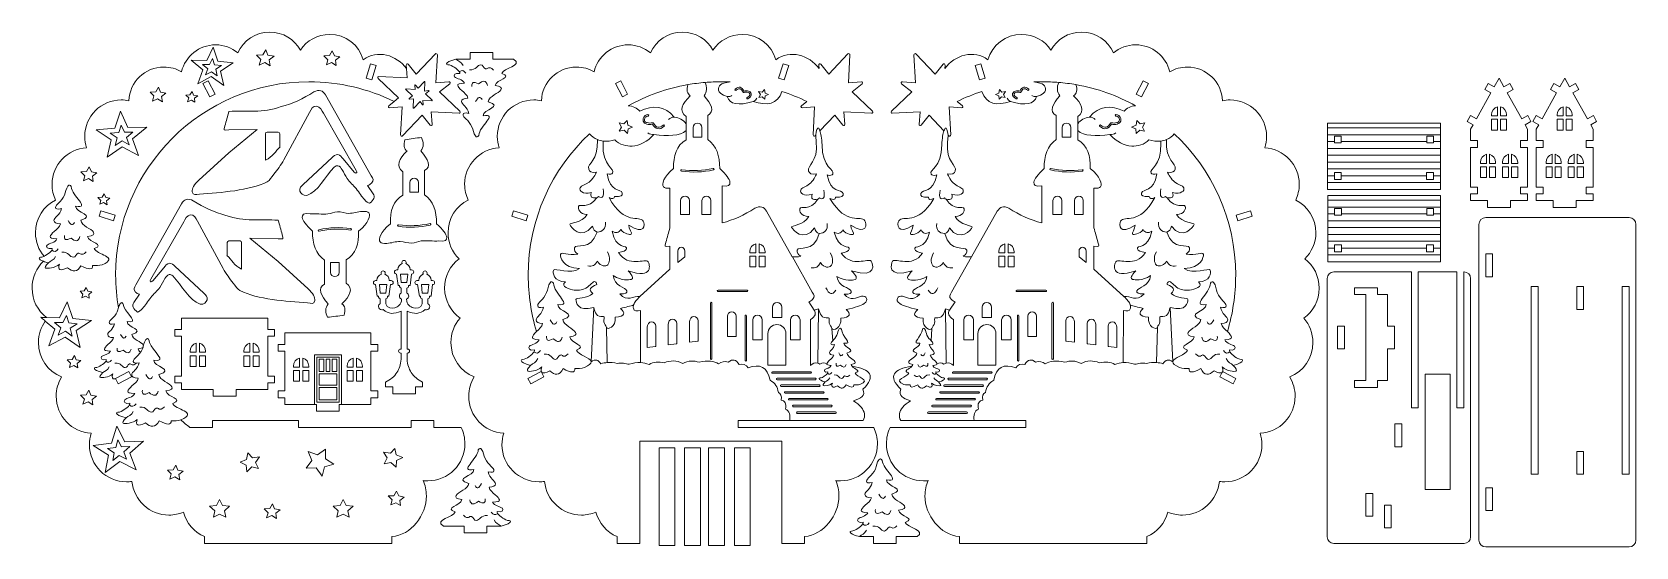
# Model space of a CAD drawing. Header units: centimetres. Extents: x -79 to 62, y -28 to 18.
import ezdxf

# ---------------------------------------------------------------- set-up
doc = ezdxf.new("R2010")
doc.units = ezdxf.units.CM
doc.header["$MEASUREMENT"] = 0
doc.layers.add('layer 1', color=7, linetype='Continuous')

msp = doc.modelspace()

# ---------------------------------------------------------------- linework, layer by layer
at = {"layer": 'layer 1', "color": 250, "lineweight": 9}
for points, knots in [([(-47.2839, -26.6527), (-47.2839, -26.6527), (-47.2839, -27.2527), (-47.2839, -27.2527), (-47.2839, -27.2527), (-47.2839, -27.2527), (-63.75732, -27.2527), (-63.75732, -27.2527), (-63.75732, -27.2527), (-63.75732, -27.2527), (-63.75732, -26.6527), (-63.75732, -26.6527), (-63.75732, -26.6527), (-64.6614, -26.2606), (-65.35312, -25.47108), (-65.61212, -24.50458), (-65.61212, -24.50458), (-66.00296, -24.67014), (-66.43278, -24.76172), (-66.88398, -24.76172), (-66.88398, -24.76172), (-68.5824, -24.76172), (-69.97776, -23.46408), (-70.13264, -21.80614), (-70.13264, -21.80614), (-70.28822, -21.8289), (-70.4474, -21.8407), (-70.60932, -21.8407), (-70.60932, -21.8407), (-72.4114, -21.8407), (-73.87226, -20.37984), (-73.87226, -18.57776), (-73.87226, -18.57776), (-73.87226, -18.2301), (-73.81788, -17.89516), (-73.7172, -17.58094), (-73.7172, -17.58094), (-75.43232, -17.4841), (-76.79328, -16.06262), (-76.79328, -14.32326), (-76.79328, -14.32326), (-76.79328, -13.70288), (-76.62016, -13.12292), (-76.3196, -12.62912), (-76.3196, -12.62912), (-77.51576, -12.14526), (-78.35962, -10.97272), (-78.35962, -9.60308), (-78.35962, -9.60308), (-78.35962, -8.89916), (-78.1367, -8.24728), (-77.75496, -7.71652), (-77.75496, -7.71652), (-77.86178, -7.62622), (-77.97128, -7.53362), (-78.0808, -7.44102), (-78.0808, -7.44102), (-78.16372, -7.37092), (-78.1465, -7.38872), (-78.04218, -7.39084), (-78.04218, -7.39084), (-78.04218, -7.39084), (-77.64538, -7.39882), (-77.64538, -7.39882), (-77.64538, -7.39882), (-78.42006, -6.80162), (-78.91324, -5.86976), (-78.91324, -4.82272), (-78.91324, -4.82272), (-78.91324, -3.89728), (-78.52798, -3.06182), (-77.91084, -2.46738), (-77.91084, -2.46738), (-78.17196, -2.37234), (-78.28316, -2.2827), (-78.29796, -2.1962), (-78.29796, -2.1962), (-78.3195, -2.07062), (-78.107, -2.15404), (-77.88156, -2.0364), (-77.88156, -2.0364), (-77.8728, -2.03186), (-77.86394, -2.02716), (-77.8557, -2.02276), (-77.8557, -2.02276), (-78.33074, -1.46462), (-78.61692, -0.74124), (-78.61692, 0.04896), (-78.61692, 0.04896), (-78.61692, 1.30496), (-77.89398, 2.3921), (-76.84152, 2.9169), (-76.84152, 2.9169), (-77.04332, 3.33644), (-77.1564, 3.80676), (-77.1564, 4.30346), (-77.1564, 4.30346), (-77.1564, 6.0156), (-75.81298, 7.41392), (-74.1228, 7.50186), (-74.1228, 7.50186), (-74.22762, 7.81854), (-74.28436, 8.15716), (-74.28436, 8.50902), (-74.28436, 8.50902), (-74.28436, 10.2779), (-72.85044, 11.71182), (-71.0816, 11.71182), (-71.0816, 11.71182), (-70.85074, 11.71182), (-70.62558, 11.68738), (-70.40856, 11.64098), (-70.40856, 11.64098), (-70.34568, 13.2879), (-68.99074, 14.60372), (-67.32846, 14.60372), (-67.32846, 14.60372), (-66.7625, 14.60372), (-66.23214, 14.4512), (-65.77632, 14.18502), (-65.77632, 14.18502), (-65.45338, 15.5419), (-64.23336, 16.55106), (-62.77762, 16.55106), (-62.77762, 16.55106), (-62.03744, 16.55106), (-61.35818, 16.29018), (-60.82684, 15.85536), (-60.82684, 15.85536), (-60.34406, 16.92692), (-59.2667, 17.6729), (-58.0151, 17.6729), (-58.0151, 17.6729), (-56.859, 17.6729), (-55.85156, 17.03648), (-55.32406, 16.09486), (-55.32406, 16.09486), (-54.77152, 16.92336), (-53.82842, 17.46918), (-52.75782, 17.46918), (-52.75782, 17.46918), (-51.35114, 17.46918), (-50.16456, 16.52696), (-49.79478, 15.23922), (-49.79478, 15.23922), (-48.5669, 16.17694), (-46.86984, 15.64522), (-45.99866, 14.47066), (-45.99866, 14.47066), (-45.99866, 14.47066), (-46.02324, 14.76968), (-46.02324, 14.76968), (-46.02324, 14.76968), (-46.0269, 14.81416), (-46.00212, 14.85418), (-45.96068, 14.87074), (-45.96068, 14.87074), (-45.91924, 14.8873), (-45.8737, 14.87536), (-45.8457, 14.84062), (-45.8457, 14.84062), (-45.8457, 14.84062), (-45.14714, 13.97348), (-45.14714, 13.97348), (-45.14714, 13.97348), (-45.14714, 13.97348), (-43.46122, 15.74884), (-43.46122, 15.74884), (-43.46122, 15.74884), (-43.43184, 15.77978), (-43.38848, 15.7887), (-43.34926, 15.77188), (-43.34926, 15.77188), (-43.31006, 15.75506), (-43.28666, 15.71748), (-43.28884, 15.67488), (-43.28884, 15.67488), (-43.28884, 15.67488), (-43.41458, 13.21364), (-43.41458, 13.21364), (-43.41458, 13.21364), (-43.41458, 13.21364), (-42.27264, 13.30754), (-42.27264, 13.30754), (-42.27264, 13.30754), (-42.22816, 13.3112), (-42.18814, 13.28642), (-42.17158, 13.24498), (-42.17158, 13.24498), (-42.15502, 13.20354), (-42.16696, 13.158), (-42.2017, 13.13), (-42.2017, 13.13), (-42.2017, 13.13), (-43.094, 12.4112), (-43.094, 12.4112), (-43.094, 12.4112), (-43.094, 12.4112), (-41.30692, 10.71414), (-41.30692, 10.71414), (-41.30692, 10.71414), (-41.27598, 10.68476), (-41.26706, 10.64138), (-41.28388, 10.60218), (-41.28388, 10.60218), (-41.3007, 10.56298), (-41.33828, 10.53958), (-41.38088, 10.54176), (-41.38088, 10.54176), (-41.38088, 10.54176), (-43.82602, 10.66668), (-43.82602, 10.66668), (-43.82602, 10.66668), (-43.82602, 10.66668), (-43.73478, 9.55694), (-43.73478, 9.55694), (-43.73478, 9.55694), (-43.73112, 9.51246), (-43.7559, 9.47244), (-43.79734, 9.45588), (-43.79734, 9.45588), (-43.83878, 9.43932), (-43.88432, 9.45126), (-43.91232, 9.486), (-43.91232, 9.486), (-43.91232, 9.486), (-44.62362, 10.36898), (-44.62362, 10.36898), (-44.62362, 10.36898), (-44.62362, 10.36898), (-46.34162, 8.55984), (-46.34162, 8.55984), (-46.34162, 8.55984), (-46.371, 8.5289), (-46.41436, 8.51998), (-46.45356, 8.5368), (-46.45356, 8.5368), (-46.49278, 8.55362), (-46.51618, 8.5912), (-46.514, 8.6338), (-46.514, 8.6338), (-46.514, 8.6338), (-46.38754, 11.10936), (-46.38754, 11.10936), (-46.38754, 11.10936), (-46.38754, 11.10936), (-47.48538, 11.01908), (-47.48538, 11.01908), (-47.48538, 11.01908), (-47.52986, 11.01542), (-47.56988, 11.0402), (-47.58644, 11.08164), (-47.58644, 11.08164), (-47.603, 11.12308), (-47.59106, 11.16862), (-47.55632, 11.19662), (-47.55632, 11.19662), (-47.55632, 11.19662), (-47.08746, 11.5743), (-47.08746, 11.5743), (-47.08746, 11.5743), (-49.346, 12.68588), (-51.88796, 13.30994), (-54.57566, 13.30994), (-54.57566, 13.30994), (-63.9599, 13.30994), (-71.56732, 5.70252), (-71.56732, -3.68172), (-71.56732, -3.68172), (-71.56732, -4.6628), (-71.48414, -5.62448), (-71.32124, -6.54768), (-71.32124, -6.54768), (-71.2831, -6.40432), (-71.24206, -6.27886), (-71.15602, -6.17654), (-71.15602, -6.17654), (-70.94522, -5.92592), (-70.88378, -6.34356), (-70.83812, -6.45678), (-70.83812, -6.45678), (-70.5612, -7.14312), (-69.44136, -7.94646), (-70.55024, -7.76258), (-70.55024, -7.76258), (-70.58136, -8.295), (-68.87508, -8.48182), (-70.13922, -8.88348), (-70.13922, -8.88348), (-70.09726, -9.32524), (-69.2897, -9.54376), (-69.13506, -9.82434), (-69.13506, -9.82434), (-69.12852, -9.8362), (-69.12298, -9.8479), (-69.11562, -9.84766), (-69.11562, -9.84766), (-69.06732, -9.65908), (-69.02324, -9.486), (-68.9083, -9.34932), (-68.9083, -9.34932), (-68.69206, -9.09228), (-68.6193, -9.45312), (-68.57744, -9.58558), (-68.57744, -9.58558), (-68.32646, -10.37926), (-66.92154, -11.36196), (-68.22194, -11.14632), (-68.22194, -11.14632), (-68.25722, -11.74956), (-66.32398, -11.96122), (-67.75626, -12.41632), (-67.75626, -12.41632), (-67.70872, -12.91682), (-66.79376, -13.16442), (-66.61854, -13.48232), (-66.61854, -13.48232), (-66.52256, -13.65642), (-66.62308, -13.79448), (-67.14242, -13.85566), (-67.14242, -13.85566), (-67.06128, -14.42012), (-65.4985, -14.58238), (-66.54976, -14.94574), (-66.54976, -14.94574), (-66.4182, -15.48522), (-64.21228, -15.68604), (-65.83754, -16.40544), (-65.83754, -16.40544), (-65.5801, -16.63348), (-65.31566, -16.85384), (-65.04462, -17.06614), (-65.04462, -17.06614), (-65.04462, -17.06614), (-63.06468, -17.06614), (-63.06468, -17.06614), (-63.06468, -17.06614), (-63.06468, -17.06614), (-63.06468, -16.46614), (-63.06468, -16.46614), (-63.06468, -16.46614), (-63.06468, -16.46614), (-55.50168, -16.46614), (-55.50168, -16.46614), (-55.50168, -16.46614), (-55.50168, -16.46614), (-55.50168, -17.06614), (-55.50168, -17.06614), (-55.50168, -17.06614), (-55.50168, -17.06614), (-45.5941, -17.06614), (-45.5941, -17.06614), (-45.5941, -17.06614), (-45.5941, -17.06614), (-45.5941, -16.46614), (-45.5941, -16.46614), (-45.5941, -16.46614), (-45.5941, -16.46614), (-43.5941, -16.46614), (-43.5941, -16.46614), (-43.5941, -16.46614), (-43.5941, -16.46614), (-43.5941, -17.06614), (-43.5941, -17.06614), (-43.5941, -17.06614), (-43.5941, -17.06614), (-41.19452, -17.06614), (-41.19452, -17.06614), (-41.19452, -17.06614), (-40.9846, -17.49718), (-40.8668, -17.98136), (-40.8668, -18.49306), (-40.8668, -18.49306), (-40.8668, -20.29518), (-42.32766, -21.75604), (-44.12978, -21.75604), (-44.12978, -21.75604), (-44.26798, -21.75604), (-44.40418, -21.74742), (-44.53786, -21.73076), (-44.53786, -21.73076), (-44.35512, -22.13808), (-44.25346, -22.58972), (-44.25346, -23.06508), (-44.25346, -23.06508), (-44.25346, -24.79684), (-45.5794, -26.52132), (-47.2839, -26.6527)], [0, 0, 0, 0, 0.010204082, 0.010204082, 0.010204082, 0.010204082, 0.020408163, 0.020408163, 0.020408163, 0.020408163, 0.030612245, 0.030612245, 0.030612245, 0.030612245, 0.040816327, 0.040816327, 0.040816327, 0.040816327, 0.051020408, 0.051020408, 0.051020408, 0.051020408, 0.06122449, 0.06122449, 0.06122449, 0.06122449, 0.071428571, 0.071428571, 0.071428571, 0.071428571, 0.081632653, 0.081632653, 0.081632653, 0.081632653, 0.091836735, 0.091836735, 0.091836735, 0.091836735, 0.102040816, 0.102040816, 0.102040816, 0.102040816, 0.112244898, 0.112244898, 0.112244898, 0.112244898, 0.12244898, 0.12244898, 0.12244898, 0.12244898, 0.132653061, 0.132653061, 0.132653061, 0.132653061, 0.142857143, 0.142857143, 0.142857143, 0.142857143, 0.153061224, 0.153061224, 0.153061224, 0.153061224, 0.163265306, 0.163265306, 0.163265306, 0.163265306, 0.173469388, 0.173469388, 0.173469388, 0.173469388, 0.183673469, 0.183673469, 0.183673469, 0.183673469, 0.193877551, 0.193877551, 0.193877551, 0.193877551, 0.204081633, 0.204081633, 0.204081633, 0.204081633, 0.214285714, 0.214285714, 0.214285714, 0.214285714, 0.224489796, 0.224489796, 0.224489796, 0.224489796, 0.234693878, 0.234693878, 0.234693878, 0.234693878, 0.244897959, 0.244897959, 0.244897959, 0.244897959, 0.255102041, 0.255102041, 0.255102041, 0.255102041, 0.265306122, 0.265306122, 0.265306122, 0.265306122, 0.275510204, 0.275510204, 0.275510204, 0.275510204, 0.285714286, 0.285714286, 0.285714286, 0.285714286, 0.295918367, 0.295918367, 0.295918367, 0.295918367, 0.306122449, 0.306122449, 0.306122449, 0.306122449, 0.316326531, 0.316326531, 0.316326531, 0.316326531, 0.326530612, 0.326530612, 0.326530612, 0.326530612, 0.336734694, 0.336734694, 0.336734694, 0.336734694, 0.346938776, 0.346938776, 0.346938776, 0.346938776, 0.357142857, 0.357142857, 0.357142857, 0.357142857, 0.367346939, 0.367346939, 0.367346939, 0.367346939, 0.37755102, 0.37755102, 0.37755102, 0.37755102, 0.387755102, 0.387755102, 0.387755102, 0.387755102, 0.397959184, 0.397959184, 0.397959184, 0.397959184, 0.408163265, 0.408163265, 0.408163265, 0.408163265, 0.418367347, 0.418367347, 0.418367347, 0.418367347, 0.428571429, 0.428571429, 0.428571429, 0.428571429, 0.43877551, 0.43877551, 0.43877551, 0.43877551, 0.448979592, 0.448979592, 0.448979592, 0.448979592, 0.459183673, 0.459183673, 0.459183673, 0.459183673, 0.469387755, 0.469387755, 0.469387755, 0.469387755, 0.479591837, 0.479591837, 0.479591837, 0.479591837, 0.489795918, 0.489795918, 0.489795918, 0.489795918, 0.5, 0.5, 0.5, 0.5, 0.510204082, 0.510204082, 0.510204082, 0.510204082, 0.520408163, 0.520408163, 0.520408163, 0.520408163, 0.530612245, 0.530612245, 0.530612245, 0.530612245, 0.540816327, 0.540816327, 0.540816327, 0.540816327, 0.551020408, 0.551020408, 0.551020408, 0.551020408, 0.56122449, 0.56122449, 0.56122449, 0.56122449, 0.571428571, 0.571428571, 0.571428571, 0.571428571, 0.581632653, 0.581632653, 0.581632653, 0.581632653, 0.591836735, 0.591836735, 0.591836735, 0.591836735, 0.602040816, 0.602040816, 0.602040816, 0.602040816, 0.612244898, 0.612244898, 0.612244898, 0.612244898, 0.62244898, 0.62244898, 0.62244898, 0.62244898, 0.632653061, 0.632653061, 0.632653061, 0.632653061, 0.642857143, 0.642857143, 0.642857143, 0.642857143, 0.653061224, 0.653061224, 0.653061224, 0.653061224, 0.663265306, 0.663265306, 0.663265306, 0.663265306, 0.673469388, 0.673469388, 0.673469388, 0.673469388, 0.683673469, 0.683673469, 0.683673469, 0.683673469, 0.693877551, 0.693877551, 0.693877551, 0.693877551, 0.704081633, 0.704081633, 0.704081633, 0.704081633, 0.714285714, 0.714285714, 0.714285714, 0.714285714, 0.724489796, 0.724489796, 0.724489796, 0.724489796, 0.734693878, 0.734693878, 0.734693878, 0.734693878, 0.744897959, 0.744897959, 0.744897959, 0.744897959, 0.755102041, 0.755102041, 0.755102041, 0.755102041, 0.765306122, 0.765306122, 0.765306122, 0.765306122, 0.775510204, 0.775510204, 0.775510204, 0.775510204, 0.785714286, 0.785714286, 0.785714286, 0.785714286, 0.795918367, 0.795918367, 0.795918367, 0.795918367, 0.806122449, 0.806122449, 0.806122449, 0.806122449, 0.816326531, 0.816326531, 0.816326531, 0.816326531, 0.826530612, 0.826530612, 0.826530612, 0.826530612, 0.836734694, 0.836734694, 0.836734694, 0.836734694, 0.846938776, 0.846938776, 0.846938776, 0.846938776, 0.857142857, 0.857142857, 0.857142857, 0.857142857, 0.867346939, 0.867346939, 0.867346939, 0.867346939, 0.87755102, 0.87755102, 0.87755102, 0.87755102, 0.887755102, 0.887755102, 0.887755102, 0.887755102, 0.897959184, 0.897959184, 0.897959184, 0.897959184, 0.908163265, 0.908163265, 0.908163265, 0.908163265, 0.918367347, 0.918367347, 0.918367347, 0.918367347, 0.928571429, 0.928571429, 0.928571429, 0.928571429, 0.93877551, 0.93877551, 0.93877551, 0.93877551, 0.948979592, 0.948979592, 0.948979592, 0.948979592, 0.959183673, 0.959183673, 0.959183673, 0.959183673, 0.969387755, 0.969387755, 0.969387755, 0.969387755, 0.979591837, 0.979591837, 0.979591837, 0.979591837, 1, 1, 1, 1]), ([(-5.85278, -16.46614), (-5.75428, -16.25732), (-5.7207, -16.05748), (-5.7468, -15.8659), (-5.7468, -15.8659), (-5.80344, -15.45024), (-6.14114, -15.07348), (-6.70654, -14.7283), (-6.70654, -14.7283), (-6.0364, -14.53498), (-5.63724, -14.24126), (-5.87044, -13.71332), (-5.87044, -13.71332), (-4.66462, -12.525), (-5.24368, -11.93888), (-6.83468, -11.69034), (-6.83468, -11.69034), (-6.88016, -11.6374), (-6.90982, -11.58266), (-6.91622, -11.52192), (-6.91622, -11.52192), (-6.58544, -11.49068), (-6.51904, -11.3983), (-6.57666, -11.27728), (-6.57666, -11.27728), (-6.68184, -11.0563), (-7.25786, -10.8683), (-7.27856, -10.52504), (-7.27856, -10.52504), (-6.36092, -10.24302), (-7.58388, -10.05884), (-7.55008, -9.647), (-7.55008, -9.647), (-6.66336, -9.83488), (-7.75188, -9.00302), (-7.76556, -8.44476), (-7.76556, -8.44476), (-7.82486, -8.33222), (-7.88712, -8.32618), (-7.95168, -8.40406), (-7.95168, -8.40406), (-8.07526, -8.55314), (-8.08028, -8.77276), (-8.16454, -8.95874), (-8.16454, -8.95874), (-8.26658, -9.18394), (-8.40958, -9.32352), (-8.52774, -9.44032), (-8.52774, -9.44032), (-8.52774, -9.44032), (-8.59804, -8.36944), (-8.59804, -8.36944), (-8.59804, -8.36944), (-8.51504, -8.60156), (-7.7282, -8.34902), (-7.82512, -7.47496), (-7.82512, -7.47496), (-6.94394, -7.39084), (-6.92284, -7.09744), (-7.35412, -6.69398), (-7.35412, -6.69398), (-6.55606, -6.53052), (-6.03954, -6.35758), (-5.76826, -6.18144), (-5.76826, -6.18144), (-5.32736, -5.89522), (-5.5705, -5.4582), (-6.00596, -5.5403), (-6.00596, -5.5403), (-6.49002, -5.63152), (-6.92892, -6.01674), (-7.52818, -5.35856), (-7.52818, -5.35856), (-6.99786, -5.36912), (-6.85798, -5.2625), (-6.9178, -5.09596), (-6.9178, -5.09596), (-7.0417, -4.75102), (-8.04414, -4.73192), (-8.16552, -3.79826), (-8.16552, -3.79826), (-7.38784, -4.22874), (-6.77964, -4.14562), (-6.56538, -4.05966), (-6.56538, -4.05966), (-6.35938, -3.97704), (-6.45464, -3.731), (-6.86934, -3.31172), (-6.86934, -3.31172), (-4.54886, -4.02548), (-5.00976, -2.6354), (-5.14518, -2.45708), (-5.14518, -2.45708), (-5.40434, -2.1158), (-6.83712, -3.10348), (-7.78244, -1.73982), (-7.78244, -1.73982), (-7.3475, -1.67216), (-7.1391, -1.55466), (-7.0843, -1.40336), (-7.0843, -1.40336), (-6.94838, -1.02814), (-8.06902, -1.5191), (-8.39788, 0.10096), (-8.39788, 0.10096), (-8.06594, -0.0899), (-7.81058, -0.04916), (-7.6524, 0.28544), (-7.6524, 0.28544), (-7.2939, -0.12562), (-6.8191, -0.17332), (-6.70806, -0.08572), (-6.70806, -0.08572), (-6.6105, -0.00874), (-6.9503, 0.35222), (-6.95214, 0.70208), (-6.95214, 0.70208), (-5.51674, -0.23926), (-5.50698, 0.8299), (-5.6948, 1.09776), (-5.6948, 1.09776), (-6.07856, 1.64504), (-7.2927, 0.57646), (-8.77674, 3.0471), (-8.77674, 3.0471), (-8.4902, 2.92372), (-8.29362, 2.91836), (-8.28838, 3.16404), (-8.28838, 3.16404), (-7.71562, 3.14704), (-7.56198, 3.2758), (-7.62524, 3.48), (-7.62524, 3.48), (-7.75878, 3.9108), (-8.70928, 3.46242), (-9.02432, 5.11976), (-9.02432, 5.11976), (-8.73868, 5.04696), (-8.58988, 5.08734), (-8.53368, 5.20432), (-8.53368, 5.20432), (-8.3292, 5.63006), (-9.47296, 5.71856), (-9.46664, 7.76078), (-9.46664, 7.76078), (-9.4901, 8.36336), (-9.5736, 8.7641), (-9.65584, 8.99764), (-9.65584, 8.99764), (-9.65584, 8.99764), (-8.35664, 10.36898), (-8.35664, 10.36898), (-8.35664, 10.36898), (-8.35664, 10.36898), (-7.64534, 9.486), (-7.64534, 9.486), (-7.64534, 9.486), (-7.61734, 9.45126), (-7.5718, 9.43932), (-7.53036, 9.45588), (-7.53036, 9.45588), (-7.48892, 9.47244), (-7.46414, 9.51246), (-7.4678, 9.55694), (-7.4678, 9.55694), (-7.4678, 9.55694), (-7.55904, 10.66668), (-7.55904, 10.66668), (-7.55904, 10.66668), (-7.55904, 10.66668), (-5.1139, 10.54176), (-5.1139, 10.54176), (-5.1139, 10.54176), (-5.0713, 10.53958), (-5.03372, 10.56298), (-5.0169, 10.60218), (-5.0169, 10.60218), (-5.00008, 10.64138), (-5.009, 10.68476), (-5.03994, 10.71414), (-5.03994, 10.71414), (-5.03994, 10.71414), (-6.82702, 12.4112), (-6.82702, 12.4112), (-6.82702, 12.4112), (-6.82702, 12.4112), (-5.93472, 13.13), (-5.93472, 13.13), (-5.93472, 13.13), (-5.89998, 13.158), (-5.88804, 13.20354), (-5.9046, 13.24498), (-5.9046, 13.24498), (-5.92116, 13.28642), (-5.96118, 13.3112), (-6.00566, 13.30754), (-6.00566, 13.30754), (-6.00566, 13.30754), (-7.1476, 13.21364), (-7.1476, 13.21364), (-7.1476, 13.21364), (-7.1476, 13.21364), (-7.02186, 15.67488), (-7.02186, 15.67488), (-7.02186, 15.67488), (-7.01968, 15.71748), (-7.04308, 15.75506), (-7.08228, 15.77188), (-7.08228, 15.77188), (-7.1215, 15.7887), (-7.16486, 15.77978), (-7.19424, 15.74884), (-7.19424, 15.74884), (-7.19424, 15.74884), (-8.88016, 13.97348), (-8.88016, 13.97348), (-8.88016, 13.97348), (-8.88016, 13.97348), (-9.57872, 14.84062), (-9.57872, 14.84062), (-9.57872, 14.84062), (-9.60672, 14.87536), (-9.65226, 14.8873), (-9.6937, 14.87074), (-9.6937, 14.87074), (-9.73514, 14.85418), (-9.75992, 14.81416), (-9.75626, 14.76968), (-9.75626, 14.76968), (-9.75626, 14.76968), (-9.7325, 14.48084), (-9.7325, 14.48084), (-9.7325, 14.48084), (-10.60286, 15.64522), (-12.29992, 16.17694), (-13.5278, 15.23922), (-13.5278, 15.23922), (-13.89758, 16.52696), (-15.08416, 17.46918), (-16.49084, 17.46918), (-16.49084, 17.46918), (-17.56144, 17.46918), (-18.50454, 16.92336), (-19.05708, 16.09486), (-19.05708, 16.09486), (-19.58458, 17.03648), (-20.59202, 17.6729), (-21.74812, 17.6729), (-21.74812, 17.6729), (-22.99972, 17.6729), (-24.07708, 16.92692), (-24.55986, 15.85536), (-24.55986, 15.85536), (-25.0912, 16.29018), (-25.77046, 16.55106), (-26.51064, 16.55106), (-26.51064, 16.55106), (-27.96638, 16.55106), (-29.1864, 15.5419), (-29.50934, 14.18502), (-29.50934, 14.18502), (-29.96516, 14.4512), (-30.49552, 14.60372), (-31.06148, 14.60372), (-31.06148, 14.60372), (-32.72376, 14.60372), (-34.0787, 13.2879), (-34.14158, 11.64098), (-34.14158, 11.64098), (-34.3586, 11.68738), (-34.58376, 11.71182), (-34.81462, 11.71182), (-34.81462, 11.71182), (-36.58346, 11.71182), (-38.01738, 10.2779), (-38.01738, 8.50902), (-38.01738, 8.50902), (-38.01738, 8.15716), (-37.96064, 7.81854), (-37.85582, 7.50186), (-37.85582, 7.50186), (-39.546, 7.41392), (-40.88942, 6.0156), (-40.88942, 4.30346), (-40.88942, 4.30346), (-40.88942, 3.80676), (-40.77634, 3.33644), (-40.57454, 2.9169), (-40.57454, 2.9169), (-41.627, 2.3921), (-42.34994, 1.30496), (-42.34994, 0.04896), (-42.34994, 0.04896), (-42.34994, -0.85), (-41.97956, -1.66248), (-41.3831, -2.24416), (-41.3831, -2.24416), (-42.15168, -2.8411), (-42.64626, -3.77414), (-42.64626, -4.82272), (-42.64626, -4.82272), (-42.64626, -5.91034), (-42.11412, -6.8737), (-41.29602, -7.46658), (-41.29602, -7.46658), (-41.7923, -8.03898), (-42.09264, -8.78596), (-42.09264, -9.60308), (-42.09264, -9.60308), (-42.09264, -10.97272), (-41.24878, -12.14526), (-40.05262, -12.62912), (-40.05262, -12.62912), (-40.35318, -13.12292), (-40.5263, -13.70288), (-40.5263, -14.32326), (-40.5263, -14.32326), (-40.5263, -16.06262), (-39.16534, -17.4841), (-37.45022, -17.58094), (-37.45022, -17.58094), (-37.5509, -17.89516), (-37.60528, -18.2301), (-37.60528, -18.57776), (-37.60528, -18.57776), (-37.60528, -20.37984), (-36.14442, -21.8407), (-34.34234, -21.8407), (-34.34234, -21.8407), (-34.18042, -21.8407), (-34.02124, -21.8289), (-33.86566, -21.80614), (-33.86566, -21.80614), (-33.71078, -23.46408), (-32.31542, -24.76172), (-30.617, -24.76172), (-30.617, -24.76172), (-30.1658, -24.76172), (-29.73598, -24.67014), (-29.34514, -24.50458), (-29.34514, -24.50458), (-29.08614, -25.47108), (-28.39442, -26.2606), (-27.49034, -26.6527), (-27.49034, -26.6527), (-27.49034, -26.6527), (-27.49034, -27.2527), (-27.49034, -27.2527), (-27.49034, -27.2527), (-27.49034, -27.2527), (-25.49034, -27.2527), (-25.49034, -27.2527), (-25.49034, -27.2527), (-25.49034, -27.2527), (-25.49034, -26.6527), (-25.49034, -26.6527), (-25.49034, -26.6527), (-25.49034, -26.6527), (-25.49034, -18.26614), (-25.49034, -18.26614), (-25.49034, -18.26614), (-25.49034, -18.26614), (-13.01692, -18.26614), (-13.01692, -18.26614), (-13.01692, -18.26614), (-13.01692, -18.26614), (-13.01692, -26.6527), (-13.01692, -26.6527), (-13.01692, -26.6527), (-13.01692, -26.6527), (-13.01692, -27.2527), (-13.01692, -27.2527), (-13.01692, -27.2527), (-13.01692, -27.2527), (-11.01692, -27.2527), (-11.01692, -27.2527), (-11.01692, -27.2527), (-11.01692, -27.2527), (-11.01692, -26.6527), (-11.01692, -26.6527), (-11.01692, -26.6527), (-9.32156, -26.5099), (-7.98648, -24.79028), (-7.98648, -23.06508), (-7.98648, -23.06508), (-7.98648, -22.58972), (-8.08814, -22.13808), (-8.27088, -21.73076), (-8.27088, -21.73076), (-8.1372, -21.74742), (-8.001, -21.75604), (-7.8628, -21.75604), (-7.8628, -21.75604), (-6.06068, -21.75604), (-4.59982, -20.29518), (-4.59982, -18.49306), (-4.59982, -18.49306), (-4.59982, -17.98136), (-4.71762, -17.49718), (-4.92754, -17.06614), (-4.92754, -17.06614), (-4.92754, -17.06614), (-16.85258, -17.06614), (-16.85258, -17.06614), (-16.85258, -17.06614), (-16.85258, -17.06614), (-16.85258, -16.46614), (-16.85258, -16.46614), (-16.85258, -16.46614), (-16.85258, -16.46614), (-5.85278, -16.46614), (-5.85278, -16.46614)], [0, 0, 0, 0, 0.009615385, 0.009615385, 0.009615385, 0.009615385, 0.019230769, 0.019230769, 0.019230769, 0.019230769, 0.028846154, 0.028846154, 0.028846154, 0.028846154, 0.038461538, 0.038461538, 0.038461538, 0.038461538, 0.048076923, 0.048076923, 0.048076923, 0.048076923, 0.057692308, 0.057692308, 0.057692308, 0.057692308, 0.067307692, 0.067307692, 0.067307692, 0.067307692, 0.076923077, 0.076923077, 0.076923077, 0.076923077, 0.086538462, 0.086538462, 0.086538462, 0.086538462, 0.096153846, 0.096153846, 0.096153846, 0.096153846, 0.105769231, 0.105769231, 0.105769231, 0.105769231, 0.115384615, 0.115384615, 0.115384615, 0.115384615, 0.125, 0.125, 0.125, 0.125, 0.134615385, 0.134615385, 0.134615385, 0.134615385, 0.144230769, 0.144230769, 0.144230769, 0.144230769, 0.153846154, 0.153846154, 0.153846154, 0.153846154, 0.163461538, 0.163461538, 0.163461538, 0.163461538, 0.173076923, 0.173076923, 0.173076923, 0.173076923, 0.182692308, 0.182692308, 0.182692308, 0.182692308, 0.192307692, 0.192307692, 0.192307692, 0.192307692, 0.201923077, 0.201923077, 0.201923077, 0.201923077, 0.211538462, 0.211538462, 0.211538462, 0.211538462, 0.221153846, 0.221153846, 0.221153846, 0.221153846, 0.230769231, 0.230769231, 0.230769231, 0.230769231, 0.240384615, 0.240384615, 0.240384615, 0.240384615, 0.25, 0.25, 0.25, 0.25, 0.259615385, 0.259615385, 0.259615385, 0.259615385, 0.269230769, 0.269230769, 0.269230769, 0.269230769, 0.278846154, 0.278846154, 0.278846154, 0.278846154, 0.288461538, 0.288461538, 0.288461538, 0.288461538, 0.298076923, 0.298076923, 0.298076923, 0.298076923, 0.307692308, 0.307692308, 0.307692308, 0.307692308, 0.317307692, 0.317307692, 0.317307692, 0.317307692, 0.326923077, 0.326923077, 0.326923077, 0.326923077, 0.336538462, 0.336538462, 0.336538462, 0.336538462, 0.346153846, 0.346153846, 0.346153846, 0.346153846, 0.355769231, 0.355769231, 0.355769231, 0.355769231, 0.365384615, 0.365384615, 0.365384615, 0.365384615, 0.375, 0.375, 0.375, 0.375, 0.384615385, 0.384615385, 0.384615385, 0.384615385, 0.394230769, 0.394230769, 0.394230769, 0.394230769, 0.403846154, 0.403846154, 0.403846154, 0.403846154, 0.413461538, 0.413461538, 0.413461538, 0.413461538, 0.423076923, 0.423076923, 0.423076923, 0.423076923, 0.432692308, 0.432692308, 0.432692308, 0.432692308, 0.442307692, 0.442307692, 0.442307692, 0.442307692, 0.451923077, 0.451923077, 0.451923077, 0.451923077, 0.461538462, 0.461538462, 0.461538462, 0.461538462, 0.471153846, 0.471153846, 0.471153846, 0.471153846, 0.480769231, 0.480769231, 0.480769231, 0.480769231, 0.490384615, 0.490384615, 0.490384615, 0.490384615, 0.5, 0.5, 0.5, 0.5, 0.509615385, 0.509615385, 0.509615385, 0.509615385, 0.519230769, 0.519230769, 0.519230769, 0.519230769, 0.528846154, 0.528846154, 0.528846154, 0.528846154, 0.538461538, 0.538461538, 0.538461538, 0.538461538, 0.548076923, 0.548076923, 0.548076923, 0.548076923, 0.557692308, 0.557692308, 0.557692308, 0.557692308, 0.567307692, 0.567307692, 0.567307692, 0.567307692, 0.576923077, 0.576923077, 0.576923077, 0.576923077, 0.586538462, 0.586538462, 0.586538462, 0.586538462, 0.596153846, 0.596153846, 0.596153846, 0.596153846, 0.605769231, 0.605769231, 0.605769231, 0.605769231, 0.615384615, 0.615384615, 0.615384615, 0.615384615, 0.625, 0.625, 0.625, 0.625, 0.634615385, 0.634615385, 0.634615385, 0.634615385, 0.644230769, 0.644230769, 0.644230769, 0.644230769, 0.653846154, 0.653846154, 0.653846154, 0.653846154, 0.663461538, 0.663461538, 0.663461538, 0.663461538, 0.673076923, 0.673076923, 0.673076923, 0.673076923, 0.682692308, 0.682692308, 0.682692308, 0.682692308, 0.692307692, 0.692307692, 0.692307692, 0.692307692, 0.701923077, 0.701923077, 0.701923077, 0.701923077, 0.711538462, 0.711538462, 0.711538462, 0.711538462, 0.721153846, 0.721153846, 0.721153846, 0.721153846, 0.730769231, 0.730769231, 0.730769231, 0.730769231, 0.740384615, 0.740384615, 0.740384615, 0.740384615, 0.75, 0.75, 0.75, 0.75, 0.759615385, 0.759615385, 0.759615385, 0.759615385, 0.769230769, 0.769230769, 0.769230769, 0.769230769, 0.778846154, 0.778846154, 0.778846154, 0.778846154, 0.788461538, 0.788461538, 0.788461538, 0.788461538, 0.798076923, 0.798076923, 0.798076923, 0.798076923, 0.807692308, 0.807692308, 0.807692308, 0.807692308, 0.817307692, 0.817307692, 0.817307692, 0.817307692, 0.826923077, 0.826923077, 0.826923077, 0.826923077, 0.836538462, 0.836538462, 0.836538462, 0.836538462, 0.846153846, 0.846153846, 0.846153846, 0.846153846, 0.855769231, 0.855769231, 0.855769231, 0.855769231, 0.865384615, 0.865384615, 0.865384615, 0.865384615, 0.875, 0.875, 0.875, 0.875, 0.884615385, 0.884615385, 0.884615385, 0.884615385, 0.894230769, 0.894230769, 0.894230769, 0.894230769, 0.903846154, 0.903846154, 0.903846154, 0.903846154, 0.913461538, 0.913461538, 0.913461538, 0.913461538, 0.923076923, 0.923076923, 0.923076923, 0.923076923, 0.932692308, 0.932692308, 0.932692308, 0.932692308, 0.942307692, 0.942307692, 0.942307692, 0.942307692, 0.951923077, 0.951923077, 0.951923077, 0.951923077, 0.961538462, 0.961538462, 0.961538462, 0.961538462, 0.971153846, 0.971153846, 0.971153846, 0.971153846, 0.980769231, 0.980769231, 0.980769231, 0.980769231, 1, 1, 1, 1]), ([(-2.55772, -16.46614), (-2.65622, -16.25732), (-2.6898, -16.05748), (-2.6637, -15.8659), (-2.6637, -15.8659), (-2.60706, -15.45024), (-2.26936, -15.07348), (-1.70396, -14.7283), (-1.70396, -14.7283), (-2.3741, -14.53498), (-2.77326, -14.24126), (-2.54006, -13.71332), (-2.54006, -13.71332), (-3.74588, -12.525), (-3.16682, -11.93888), (-1.57582, -11.69034), (-1.57582, -11.69034), (-1.53034, -11.6374), (-1.50068, -11.58266), (-1.49428, -11.52192), (-1.49428, -11.52192), (-1.82506, -11.49068), (-1.89146, -11.3983), (-1.83384, -11.27728), (-1.83384, -11.27728), (-1.72866, -11.0563), (-1.15264, -10.8683), (-1.13194, -10.52504), (-1.13194, -10.52504), (-2.04958, -10.24302), (-0.82662, -10.05884), (-0.86042, -9.647), (-0.86042, -9.647), (-1.74714, -9.83488), (-0.65862, -9.00302), (-0.64494, -8.44476), (-0.64494, -8.44476), (-0.58564, -8.33222), (-0.52338, -8.32618), (-0.45882, -8.40406), (-0.45882, -8.40406), (-0.33524, -8.55314), (-0.33022, -8.77276), (-0.24596, -8.95874), (-0.24596, -8.95874), (-0.14392, -9.18394), (-0.00092, -9.32352), (0.11724, -9.44032), (0.11724, -9.44032), (0.11724, -9.44032), (0.18754, -8.36944), (0.18754, -8.36944), (0.18754, -8.36944), (0.10454, -8.60156), (-0.6823, -8.34902), (-0.58538, -7.47496), (-0.58538, -7.47496), (-1.46656, -7.39084), (-1.48766, -7.09744), (-1.05638, -6.69398), (-1.05638, -6.69398), (-1.85444, -6.53052), (-2.37096, -6.35758), (-2.64224, -6.18144), (-2.64224, -6.18144), (-3.08314, -5.89522), (-2.84, -5.4582), (-2.40454, -5.5403), (-2.40454, -5.5403), (-1.92048, -5.63152), (-1.48158, -6.01674), (-0.88232, -5.35856), (-0.88232, -5.35856), (-1.41264, -5.36912), (-1.55252, -5.2625), (-1.4927, -5.09596), (-1.4927, -5.09596), (-1.3688, -4.75102), (-0.36636, -4.73192), (-0.24498, -3.79826), (-0.24498, -3.79826), (-1.02266, -4.22874), (-1.63086, -4.14562), (-1.84512, -4.05966), (-1.84512, -4.05966), (-2.05112, -3.97704), (-1.95586, -3.731), (-1.54116, -3.31172), (-1.54116, -3.31172), (-3.86164, -4.02548), (-3.40074, -2.6354), (-3.26532, -2.45708), (-3.26532, -2.45708), (-3.00616, -2.1158), (-1.57338, -3.10348), (-0.62806, -1.73982), (-0.62806, -1.73982), (-1.063, -1.67216), (-1.2714, -1.55466), (-1.3262, -1.40336), (-1.3262, -1.40336), (-1.46212, -1.02814), (-0.34148, -1.5191), (-0.01262, 0.10096), (-0.01262, 0.10096), (-0.34456, -0.0899), (-0.59992, -0.04916), (-0.7581, 0.28544), (-0.7581, 0.28544), (-1.1166, -0.12562), (-1.5914, -0.17332), (-1.70244, -0.08572), (-1.70244, -0.08572), (-1.8, -0.00874), (-1.4602, 0.35222), (-1.45836, 0.70208), (-1.45836, 0.70208), (-2.89376, -0.23926), (-2.90352, 0.8299), (-2.7157, 1.09776), (-2.7157, 1.09776), (-2.33194, 1.64504), (-1.1178, 0.57646), (0.36624, 3.0471), (0.36624, 3.0471), (0.0797, 2.92372), (-0.11688, 2.91836), (-0.12212, 3.16404), (-0.12212, 3.16404), (-0.69488, 3.14704), (-0.84852, 3.2758), (-0.78526, 3.48), (-0.78526, 3.48), (-0.65172, 3.9108), (0.29878, 3.46242), (0.61382, 5.11976), (0.61382, 5.11976), (0.32818, 5.04696), (0.17938, 5.08734), (0.12318, 5.20432), (0.12318, 5.20432), (-0.0813, 5.63006), (1.06246, 5.71856), (1.05614, 7.76078), (1.05614, 7.76078), (1.0796, 8.36336), (1.1631, 8.7641), (1.24534, 8.99764), (1.24534, 8.99764), (1.24534, 8.99764), (-0.05386, 10.36898), (-0.05386, 10.36898), (-0.05386, 10.36898), (-0.05386, 10.36898), (-0.76516, 9.486), (-0.76516, 9.486), (-0.76516, 9.486), (-0.79316, 9.45126), (-0.8387, 9.43932), (-0.88014, 9.45588), (-0.88014, 9.45588), (-0.92158, 9.47244), (-0.94636, 9.51246), (-0.9427, 9.55694), (-0.9427, 9.55694), (-0.9427, 9.55694), (-0.85146, 10.66668), (-0.85146, 10.66668), (-0.85146, 10.66668), (-0.85146, 10.66668), (-3.2966, 10.54176), (-3.2966, 10.54176), (-3.2966, 10.54176), (-3.3392, 10.53958), (-3.37678, 10.56298), (-3.3936, 10.60218), (-3.3936, 10.60218), (-3.41042, 10.64138), (-3.4015, 10.68476), (-3.37056, 10.71414), (-3.37056, 10.71414), (-3.37056, 10.71414), (-1.58348, 12.4112), (-1.58348, 12.4112), (-1.58348, 12.4112), (-1.58348, 12.4112), (-2.47578, 13.13), (-2.47578, 13.13), (-2.47578, 13.13), (-2.51052, 13.158), (-2.52246, 13.20354), (-2.5059, 13.24498), (-2.5059, 13.24498), (-2.48934, 13.28642), (-2.44932, 13.3112), (-2.40484, 13.30754), (-2.40484, 13.30754), (-2.40484, 13.30754), (-1.2629, 13.21364), (-1.2629, 13.21364), (-1.2629, 13.21364), (-1.2629, 13.21364), (-1.38864, 15.67488), (-1.38864, 15.67488), (-1.38864, 15.67488), (-1.39082, 15.71748), (-1.36742, 15.75506), (-1.32822, 15.77188), (-1.32822, 15.77188), (-1.289, 15.7887), (-1.24564, 15.77978), (-1.21626, 15.74884), (-1.21626, 15.74884), (-1.21626, 15.74884), (0.46966, 13.97348), (0.46966, 13.97348), (0.46966, 13.97348), (0.46966, 13.97348), (1.16822, 14.84062), (1.16822, 14.84062), (1.16822, 14.84062), (1.19622, 14.87536), (1.24176, 14.8873), (1.2832, 14.87074), (1.2832, 14.87074), (1.32464, 14.85418), (1.34942, 14.81416), (1.34576, 14.76968), (1.34576, 14.76968), (1.34576, 14.76968), (1.322, 14.48084), (1.322, 14.48084), (1.322, 14.48084), (2.19236, 15.64522), (3.88942, 16.17694), (5.1173, 15.23922), (5.1173, 15.23922), (5.48708, 16.52696), (6.67366, 17.46918), (8.08034, 17.46918), (8.08034, 17.46918), (9.15094, 17.46918), (10.09404, 16.92336), (10.64658, 16.09486), (10.64658, 16.09486), (11.17408, 17.03648), (12.18152, 17.6729), (13.33762, 17.6729), (13.33762, 17.6729), (14.58922, 17.6729), (15.66658, 16.92692), (16.14936, 15.85536), (16.14936, 15.85536), (16.6807, 16.29018), (17.35996, 16.55106), (18.10014, 16.55106), (18.10014, 16.55106), (19.55588, 16.55106), (20.7759, 15.5419), (21.09884, 14.18502), (21.09884, 14.18502), (21.55466, 14.4512), (22.08502, 14.60372), (22.65098, 14.60372), (22.65098, 14.60372), (24.31326, 14.60372), (25.6682, 13.2879), (25.73108, 11.64098), (25.73108, 11.64098), (25.9481, 11.68738), (26.17326, 11.71182), (26.40412, 11.71182), (26.40412, 11.71182), (28.17296, 11.71182), (29.60688, 10.2779), (29.60688, 8.50902), (29.60688, 8.50902), (29.60688, 8.15716), (29.55014, 7.81854), (29.44532, 7.50186), (29.44532, 7.50186), (31.1355, 7.41392), (32.47892, 6.0156), (32.47892, 4.30346), (32.47892, 4.30346), (32.47892, 3.80676), (32.36584, 3.33644), (32.16404, 2.9169), (32.16404, 2.9169), (33.2165, 2.3921), (33.93944, 1.30496), (33.93944, 0.04896), (33.93944, 0.04896), (33.93944, -0.85), (33.56906, -1.66248), (32.9726, -2.24416), (32.9726, -2.24416), (33.74118, -2.8411), (34.23576, -3.77414), (34.23576, -4.82272), (34.23576, -4.82272), (34.23576, -5.91034), (33.70362, -6.8737), (32.88552, -7.46658), (32.88552, -7.46658), (33.3818, -8.03898), (33.68214, -8.78596), (33.68214, -9.60308), (33.68214, -9.60308), (33.68214, -10.97272), (32.83828, -12.14526), (31.64212, -12.62912), (31.64212, -12.62912), (31.94268, -13.12292), (32.1158, -13.70288), (32.1158, -14.32326), (32.1158, -14.32326), (32.1158, -16.06262), (30.75484, -17.4841), (29.03972, -17.58094), (29.03972, -17.58094), (29.1404, -17.89516), (29.19478, -18.2301), (29.19478, -18.57776), (29.19478, -18.57776), (29.19478, -20.37984), (27.73392, -21.8407), (25.93184, -21.8407), (25.93184, -21.8407), (25.76992, -21.8407), (25.61074, -21.8289), (25.45516, -21.80614), (25.45516, -21.80614), (25.30028, -23.46408), (23.90492, -24.76172), (22.2065, -24.76172), (22.2065, -24.76172), (21.7553, -24.76172), (21.32548, -24.67014), (20.93464, -24.50458), (20.93464, -24.50458), (20.67564, -25.47108), (19.98392, -26.2606), (19.07984, -26.6527), (19.07984, -26.6527), (19.07984, -26.6527), (19.07984, -27.2527), (19.07984, -27.2527), (19.07984, -27.2527), (12.32304, -27.2527), (9.36322, -27.2527), (2.60642, -27.2527), (2.60642, -27.2527), (2.60642, -27.2527), (2.60642, -26.6527), (2.60642, -26.6527), (2.60642, -26.6527), (0.91106, -26.5099), (-0.42402, -24.79028), (-0.42402, -23.06508), (-0.42402, -23.06508), (-0.42402, -22.58972), (-0.32236, -22.13808), (-0.13962, -21.73076), (-0.13962, -21.73076), (-0.2733, -21.74742), (-0.4095, -21.75604), (-0.5477, -21.75604), (-0.5477, -21.75604), (-2.34982, -21.75604), (-3.81068, -20.29518), (-3.81068, -18.49306), (-3.81068, -18.49306), (-3.81068, -17.98136), (-3.69288, -17.49718), (-3.48296, -17.06614), (-3.48296, -17.06614), (-3.48296, -17.06614), (8.44208, -17.06614), (8.44208, -17.06614), (8.44208, -17.06614), (8.44208, -17.06614), (8.44208, -16.46614), (8.44208, -16.46614), (8.44208, -16.46614), (8.44208, -16.46614), (-2.55772, -16.46614), (-2.55772, -16.46614)], [0, 0, 0, 0, 0.010204082, 0.010204082, 0.010204082, 0.010204082, 0.020408163, 0.020408163, 0.020408163, 0.020408163, 0.030612245, 0.030612245, 0.030612245, 0.030612245, 0.040816327, 0.040816327, 0.040816327, 0.040816327, 0.051020408, 0.051020408, 0.051020408, 0.051020408, 0.06122449, 0.06122449, 0.06122449, 0.06122449, 0.071428571, 0.071428571, 0.071428571, 0.071428571, 0.081632653, 0.081632653, 0.081632653, 0.081632653, 0.091836735, 0.091836735, 0.091836735, 0.091836735, 0.102040816, 0.102040816, 0.102040816, 0.102040816, 0.112244898, 0.112244898, 0.112244898, 0.112244898, 0.12244898, 0.12244898, 0.12244898, 0.12244898, 0.132653061, 0.132653061, 0.132653061, 0.132653061, 0.142857143, 0.142857143, 0.142857143, 0.142857143, 0.153061224, 0.153061224, 0.153061224, 0.153061224, 0.163265306, 0.163265306, 0.163265306, 0.163265306, 0.173469388, 0.173469388, 0.173469388, 0.173469388, 0.183673469, 0.183673469, 0.183673469, 0.183673469, 0.193877551, 0.193877551, 0.193877551, 0.193877551, 0.204081633, 0.204081633, 0.204081633, 0.204081633, 0.214285714, 0.214285714, 0.214285714, 0.214285714, 0.224489796, 0.224489796, 0.224489796, 0.224489796, 0.234693878, 0.234693878, 0.234693878, 0.234693878, 0.244897959, 0.244897959, 0.244897959, 0.244897959, 0.255102041, 0.255102041, 0.255102041, 0.255102041, 0.265306122, 0.265306122, 0.265306122, 0.265306122, 0.275510204, 0.275510204, 0.275510204, 0.275510204, 0.285714286, 0.285714286, 0.285714286, 0.285714286, 0.295918367, 0.295918367, 0.295918367, 0.295918367, 0.306122449, 0.306122449, 0.306122449, 0.306122449, 0.316326531, 0.316326531, 0.316326531, 0.316326531, 0.326530612, 0.326530612, 0.326530612, 0.326530612, 0.336734694, 0.336734694, 0.336734694, 0.336734694, 0.346938776, 0.346938776, 0.346938776, 0.346938776, 0.357142857, 0.357142857, 0.357142857, 0.357142857, 0.367346939, 0.367346939, 0.367346939, 0.367346939, 0.37755102, 0.37755102, 0.37755102, 0.37755102, 0.387755102, 0.387755102, 0.387755102, 0.387755102, 0.397959184, 0.397959184, 0.397959184, 0.397959184, 0.408163265, 0.408163265, 0.408163265, 0.408163265, 0.418367347, 0.418367347, 0.418367347, 0.418367347, 0.428571429, 0.428571429, 0.428571429, 0.428571429, 0.43877551, 0.43877551, 0.43877551, 0.43877551, 0.448979592, 0.448979592, 0.448979592, 0.448979592, 0.459183673, 0.459183673, 0.459183673, 0.459183673, 0.469387755, 0.469387755, 0.469387755, 0.469387755, 0.479591837, 0.479591837, 0.479591837, 0.479591837, 0.489795918, 0.489795918, 0.489795918, 0.489795918, 0.5, 0.5, 0.5, 0.5, 0.510204082, 0.510204082, 0.510204082, 0.510204082, 0.520408163, 0.520408163, 0.520408163, 0.520408163, 0.530612245, 0.530612245, 0.530612245, 0.530612245, 0.540816327, 0.540816327, 0.540816327, 0.540816327, 0.551020408, 0.551020408, 0.551020408, 0.551020408, 0.56122449, 0.56122449, 0.56122449, 0.56122449, 0.571428571, 0.571428571, 0.571428571, 0.571428571, 0.581632653, 0.581632653, 0.581632653, 0.581632653, 0.591836735, 0.591836735, 0.591836735, 0.591836735, 0.602040816, 0.602040816, 0.602040816, 0.602040816, 0.612244898, 0.612244898, 0.612244898, 0.612244898, 0.62244898, 0.62244898, 0.62244898, 0.62244898, 0.632653061, 0.632653061, 0.632653061, 0.632653061, 0.642857143, 0.642857143, 0.642857143, 0.642857143, 0.653061224, 0.653061224, 0.653061224, 0.653061224, 0.663265306, 0.663265306, 0.663265306, 0.663265306, 0.673469388, 0.673469388, 0.673469388, 0.673469388, 0.683673469, 0.683673469, 0.683673469, 0.683673469, 0.693877551, 0.693877551, 0.693877551, 0.693877551, 0.704081633, 0.704081633, 0.704081633, 0.704081633, 0.714285714, 0.714285714, 0.714285714, 0.714285714, 0.724489796, 0.724489796, 0.724489796, 0.724489796, 0.734693878, 0.734693878, 0.734693878, 0.734693878, 0.744897959, 0.744897959, 0.744897959, 0.744897959, 0.755102041, 0.755102041, 0.755102041, 0.755102041, 0.765306122, 0.765306122, 0.765306122, 0.765306122, 0.775510204, 0.775510204, 0.775510204, 0.775510204, 0.785714286, 0.785714286, 0.785714286, 0.785714286, 0.795918367, 0.795918367, 0.795918367, 0.795918367, 0.806122449, 0.806122449, 0.806122449, 0.806122449, 0.816326531, 0.816326531, 0.816326531, 0.816326531, 0.826530612, 0.826530612, 0.826530612, 0.826530612, 0.836734694, 0.836734694, 0.836734694, 0.836734694, 0.846938776, 0.846938776, 0.846938776, 0.846938776, 0.857142857, 0.857142857, 0.857142857, 0.857142857, 0.867346939, 0.867346939, 0.867346939, 0.867346939, 0.87755102, 0.87755102, 0.87755102, 0.87755102, 0.887755102, 0.887755102, 0.887755102, 0.887755102, 0.897959184, 0.897959184, 0.897959184, 0.897959184, 0.908163265, 0.908163265, 0.908163265, 0.908163265, 0.918367347, 0.918367347, 0.918367347, 0.918367347, 0.928571429, 0.928571429, 0.928571429, 0.928571429, 0.93877551, 0.93877551, 0.93877551, 0.93877551, 0.948979592, 0.948979592, 0.948979592, 0.948979592, 0.959183673, 0.959183673, 0.959183673, 0.959183673, 0.969387755, 0.969387755, 0.969387755, 0.969387755, 0.979591837, 0.979591837, 0.979591837, 0.979591837, 1, 1, 1, 1]), ([(-58.37644, 16.11878), (-58.37644, 16.11878), (-58.17482, 15.64266), (-58.17482, 15.64266), (-58.17482, 15.64266), (-58.17482, 15.64266), (-57.63832, 15.54384), (-57.63832, 15.54384), (-57.63832, 15.54384), (-57.63832, 15.54384), (-58.05852, 15.22132), (-58.05852, 15.22132), (-58.05852, 15.22132), (-58.05852, 15.22132), (-57.98872, 14.71436), (-57.98872, 14.71436), (-57.98872, 14.71436), (-57.98872, 14.71436), (-58.45002, 14.99116), (-58.45002, 14.99116), (-58.45002, 14.99116), (-58.45002, 14.99116), (-58.9434, 14.77666), (-58.9434, 14.77666), (-58.9434, 14.77666), (-58.9434, 14.77666), (-58.80832, 15.27024), (-58.80832, 15.27024), (-58.80832, 15.27024), (-58.80832, 15.27024), (-59.18302, 15.64464), (-59.18302, 15.64464), (-59.18302, 15.64464), (-59.18302, 15.64464), (-58.63824, 15.67288), (-58.63824, 15.67288), (-58.63824, 15.67288), (-58.63824, 15.67288), (-58.37644, 16.11878), (-58.37644, 16.11878)], [0, 0, 0, 0, 0.090909091, 0.090909091, 0.090909091, 0.090909091, 0.181818182, 0.181818182, 0.181818182, 0.181818182, 0.272727273, 0.272727273, 0.272727273, 0.272727273, 0.363636364, 0.363636364, 0.363636364, 0.363636364, 0.454545455, 0.454545455, 0.454545455, 0.454545455, 0.545454545, 0.545454545, 0.545454545, 0.545454545, 0.636363636, 0.636363636, 0.636363636, 0.636363636, 0.727272727, 0.727272727, 0.727272727, 0.727272727, 0.818181818, 0.818181818, 0.818181818, 0.818181818, 1, 1, 1, 1]), ([(-52.52434, 16.01322), (-52.52434, 16.01322), (-52.34128, 15.5809), (-52.34128, 15.5809), (-52.34128, 15.5809), (-52.34128, 15.5809), (-51.85412, 15.49116), (-51.85412, 15.49116), (-51.85412, 15.49116), (-51.85412, 15.49116), (-52.23568, 15.1983), (-52.23568, 15.1983), (-52.23568, 15.1983), (-52.23568, 15.1983), (-52.1723, 14.73798), (-52.1723, 14.73798), (-52.1723, 14.73798), (-52.1723, 14.73798), (-52.59116, 14.98932), (-52.59116, 14.98932), (-52.59116, 14.98932), (-52.59116, 14.98932), (-53.03916, 14.79454), (-53.03916, 14.79454), (-53.03916, 14.79454), (-53.03916, 14.79454), (-52.9165, 15.24272), (-52.9165, 15.24272), (-52.9165, 15.24272), (-52.9165, 15.24272), (-53.25674, 15.5827), (-53.25674, 15.5827), (-53.25674, 15.5827), (-53.25674, 15.5827), (-52.76206, 15.60834), (-52.76206, 15.60834), (-52.76206, 15.60834), (-52.76206, 15.60834), (-52.52434, 16.01322), (-52.52434, 16.01322)], [0, 0, 0, 0, 0.090909091, 0.090909091, 0.090909091, 0.090909091, 0.181818182, 0.181818182, 0.181818182, 0.181818182, 0.272727273, 0.272727273, 0.272727273, 0.272727273, 0.363636364, 0.363636364, 0.363636364, 0.363636364, 0.454545455, 0.454545455, 0.454545455, 0.454545455, 0.545454545, 0.545454545, 0.545454545, 0.545454545, 0.636363636, 0.636363636, 0.636363636, 0.636363636, 0.727272727, 0.727272727, 0.727272727, 0.727272727, 0.818181818, 0.818181818, 0.818181818, 0.818181818, 1, 1, 1, 1]), ([(-36.5805, 15.28982), (-35.71016, 14.72622), (-37.50874, 14.5196), (-37.62608, 14.0385), (-37.62608, 14.0385), (-36.59456, 13.68196), (-38.12798, 13.52274), (-38.2076, 12.9689), (-38.2076, 12.9689), (-37.69802, 12.90886), (-37.59938, 12.7734), (-37.69356, 12.60256), (-37.69356, 12.60256), (-37.8655, 12.29064), (-38.76326, 12.04768), (-38.80992, 11.55658), (-38.80992, 11.55658), (-37.40454, 11.11002), (-39.30146, 10.90234), (-39.26686, 10.31044), (-39.26686, 10.31044), (-37.88914, 10.5389), (-39.60608, 9.39658), (-39.65108, 8.59696), (-39.65108, 8.59696), (-39.7475, 8.43836), (-39.8439, 8.43258), (-39.94032, 8.54718), (-39.94032, 8.54718), (-40.12484, 8.76658), (-40.12318, 9.08164), (-40.24538, 9.35212), (-40.24538, 9.35212), (-40.52564, 9.97232), (-41.04578, 10.15898), (-41.02416, 10.42962), (-41.02416, 10.42962), (-41.01396, 10.55724), (-40.87556, 10.60974), (-40.51824, 10.53368), (-40.51824, 10.53368), (-40.61906, 11.10256), (-41.17372, 11.3376), (-41.16632, 11.57194), (-41.16632, 11.57194), (-41.16026, 11.76352), (-40.98674, 11.8714), (-40.60132, 11.8733), (-40.60132, 11.8733), (-40.63966, 12.14298), (-40.92082, 12.33764), (-41.14774, 12.53812), (-41.14774, 12.53812), (-41.33978, 12.70778), (-41.48426, 12.89498), (-41.501, 12.99852), (-41.501, 12.99852), (-41.51804, 13.10396), (-41.37042, 13.17122), (-40.90766, 13.19216), (-40.90766, 13.19216), (-41.04864, 13.51882), (-41.58378, 13.5741), (-41.76564, 13.73066), (-41.76564, 13.73066), (-41.8922, 13.8396), (-41.76098, 14.15046), (-41.31786, 14.02292), (-41.31786, 14.02292), (-41.27072, 14.24486), (-41.74056, 14.5643), (-42.05962, 14.73072), (-42.05962, 14.73072), (-42.28508, 14.84836), (-42.49756, 14.76494), (-42.47602, 14.89052), (-42.47602, 14.89052), (-42.45462, 15.01544), (-42.2323, 15.1469), (-41.65276, 15.28982), (-41.65276, 15.28982), (-41.65276, 15.28982), (-40.41054, 15.28982), (-40.41054, 15.28982), (-40.41054, 15.28982), (-40.41054, 15.28982), (-40.41054, 15.88982), (-40.41054, 15.88982), (-40.41054, 15.88982), (-40.41054, 15.88982), (-38.41054, 15.88982), (-38.41054, 15.88982), (-38.41054, 15.88982), (-38.41054, 15.88982), (-38.41054, 15.28982), (-38.41054, 15.28982), (-38.41054, 15.28982), (-38.41054, 15.28982), (-36.5805, 15.28982), (-36.5805, 15.28982)], [0, 0, 0, 0, 0.038461538, 0.038461538, 0.038461538, 0.038461538, 0.076923077, 0.076923077, 0.076923077, 0.076923077, 0.115384615, 0.115384615, 0.115384615, 0.115384615, 0.153846154, 0.153846154, 0.153846154, 0.153846154, 0.192307692, 0.192307692, 0.192307692, 0.192307692, 0.230769231, 0.230769231, 0.230769231, 0.230769231, 0.269230769, 0.269230769, 0.269230769, 0.269230769, 0.307692308, 0.307692308, 0.307692308, 0.307692308, 0.346153846, 0.346153846, 0.346153846, 0.346153846, 0.384615385, 0.384615385, 0.384615385, 0.384615385, 0.423076923, 0.423076923, 0.423076923, 0.423076923, 0.461538462, 0.461538462, 0.461538462, 0.461538462, 0.5, 0.5, 0.5, 0.5, 0.538461538, 0.538461538, 0.538461538, 0.538461538, 0.576923077, 0.576923077, 0.576923077, 0.576923077, 0.615384615, 0.615384615, 0.615384615, 0.615384615, 0.653846154, 0.653846154, 0.653846154, 0.653846154, 0.692307692, 0.692307692, 0.692307692, 0.692307692, 0.730769231, 0.730769231, 0.730769231, 0.730769231, 0.769230769, 0.769230769, 0.769230769, 0.769230769, 0.807692308, 0.807692308, 0.807692308, 0.807692308, 0.846153846, 0.846153846, 0.846153846, 0.846153846, 0.884615385, 0.884615385, 0.884615385, 0.884615385, 0.923076923, 0.923076923, 0.923076923, 0.923076923, 1, 1, 1, 1]), ([(-63.05974, 15.34368), (-63.05974, 15.34368), (-62.87996, 14.7942), (-62.87996, 14.7942), (-62.87996, 14.7942), (-62.87996, 14.7942), (-62.27044, 14.72888), (-62.27044, 14.72888), (-62.27044, 14.72888), (-62.27044, 14.72888), (-62.77214, 14.40372), (-62.77214, 14.40372), (-62.77214, 14.40372), (-62.77214, 14.40372), (-62.64512, 13.84188), (-62.64512, 13.84188), (-62.64512, 13.84188), (-62.64512, 13.84188), (-63.13498, 14.19042), (-63.13498, 14.19042), (-63.13498, 14.19042), (-63.13498, 14.19042), (-63.666, 13.90848), (-63.666, 13.90848), (-63.666, 13.90848), (-63.666, 13.90848), (-63.46704, 14.44906), (-63.46704, 14.44906), (-63.46704, 14.44906), (-63.46704, 14.44906), (-63.92224, 14.83666), (-63.92224, 14.83666), (-63.92224, 14.83666), (-63.92224, 14.83666), (-63.3094, 14.8222), (-63.3094, 14.8222), (-63.3094, 14.8222), (-63.3094, 14.8222), (-63.05974, 15.34368), (-63.05974, 15.34368)], [0, 0, 0, 0, 0.090909091, 0.090909091, 0.090909091, 0.090909091, 0.181818182, 0.181818182, 0.181818182, 0.181818182, 0.272727273, 0.272727273, 0.272727273, 0.272727273, 0.363636364, 0.363636364, 0.363636364, 0.363636364, 0.454545455, 0.454545455, 0.454545455, 0.454545455, 0.545454545, 0.545454545, 0.545454545, 0.545454545, 0.636363636, 0.636363636, 0.636363636, 0.636363636, 0.727272727, 0.727272727, 0.727272727, 0.727272727, 0.818181818, 0.818181818, 0.818181818, 0.818181818, 1, 1, 1, 1]), ([(-48.66354, 14.73306), (-48.66354, 14.73306), (-49.15962, 14.88894), (-49.15962, 14.88894), (-49.15962, 14.88894), (-49.15962, 14.88894), (-49.5553, 13.62964), (-49.5553, 13.62964), (-49.5553, 13.62964), (-49.5553, 13.62964), (-49.05922, 13.47376), (-49.05922, 13.47376), (-49.05922, 13.47376), (-49.05922, 13.47376), (-48.66354, 14.73306), (-48.66354, 14.73306)], [0, 0, 0, 0, 0.2, 0.2, 0.2, 0.2, 0.4, 0.4, 0.4, 0.4, 0.6, 0.6, 0.6, 0.6, 1, 1, 1, 1]), ([(-12.39656, 14.73306), (-12.39656, 14.73306), (-12.89264, 14.88894), (-12.89264, 14.88894), (-12.89264, 14.88894), (-12.89264, 14.88894), (-13.28832, 13.62964), (-13.28832, 13.62964), (-13.28832, 13.62964), (-13.28832, 13.62964), (-12.79224, 13.47376), (-12.79224, 13.47376), (-12.79224, 13.47376), (-12.79224, 13.47376), (-12.39656, 14.73306), (-12.39656, 14.73306)], [0, 0, 0, 0, 0.2, 0.2, 0.2, 0.2, 0.4, 0.4, 0.4, 0.4, 0.6, 0.6, 0.6, 0.6, 1, 1, 1, 1]), ([(3.98606, 14.73306), (3.98606, 14.73306), (4.48214, 14.88894), (4.48214, 14.88894), (4.48214, 14.88894), (4.48214, 14.88894), (4.87782, 13.62964), (4.87782, 13.62964), (4.87782, 13.62964), (4.87782, 13.62964), (4.38174, 13.47376), (4.38174, 13.47376), (4.38174, 13.47376), (4.38174, 13.47376), (3.98606, 14.73306), (3.98606, 14.73306)], [0, 0, 0, 0, 0.2, 0.2, 0.2, 0.2, 0.4, 0.4, 0.4, 0.4, 0.6, 0.6, 0.6, 0.6, 1, 1, 1, 1]), ([(-67.8112, 12.83186), (-67.8112, 12.83186), (-67.62814, 12.39954), (-67.62814, 12.39954), (-67.62814, 12.39954), (-67.62814, 12.39954), (-67.14098, 12.3098), (-67.14098, 12.3098), (-67.14098, 12.3098), (-67.14098, 12.3098), (-67.52254, 12.01694), (-67.52254, 12.01694), (-67.52254, 12.01694), (-67.52254, 12.01694), (-67.45916, 11.55662), (-67.45916, 11.55662), (-67.45916, 11.55662), (-67.45916, 11.55662), (-67.87802, 11.80796), (-67.87802, 11.80796), (-67.87802, 11.80796), (-67.87802, 11.80796), (-68.32602, 11.61318), (-68.32602, 11.61318), (-68.32602, 11.61318), (-68.32602, 11.61318), (-68.20336, 12.06136), (-68.20336, 12.06136), (-68.20336, 12.06136), (-68.20336, 12.06136), (-68.5436, 12.40134), (-68.5436, 12.40134), (-68.5436, 12.40134), (-68.5436, 12.40134), (-68.04892, 12.42698), (-68.04892, 12.42698), (-68.04892, 12.42698), (-68.04892, 12.42698), (-67.8112, 12.83186), (-67.8112, 12.83186)], [0, 0, 0, 0, 0.090909091, 0.090909091, 0.090909091, 0.090909091, 0.181818182, 0.181818182, 0.181818182, 0.181818182, 0.272727273, 0.272727273, 0.272727273, 0.272727273, 0.363636364, 0.363636364, 0.363636364, 0.363636364, 0.454545455, 0.454545455, 0.454545455, 0.454545455, 0.545454545, 0.545454545, 0.545454545, 0.545454545, 0.636363636, 0.636363636, 0.636363636, 0.636363636, 0.727272727, 0.727272727, 0.727272727, 0.727272727, 0.818181818, 0.818181818, 0.818181818, 0.818181818, 1, 1, 1, 1]), ([(-63.43608, 13.40346), (-63.43608, 13.40346), (-63.89748, 13.16368), (-63.89748, 13.16368), (-63.89748, 13.16368), (-63.89748, 13.16368), (-63.28876, 11.9924), (-63.28876, 11.9924), (-63.28876, 11.9924), (-63.28876, 11.9924), (-62.82736, 12.2322), (-62.82736, 12.2322), (-62.82736, 12.2322), (-62.82736, 12.2322), (-63.43608, 13.40346), (-63.43608, 13.40346)], [0, 0, 0, 0, 0.2, 0.2, 0.2, 0.2, 0.4, 0.4, 0.4, 0.4, 0.6, 0.6, 0.6, 0.6, 1, 1, 1, 1]), ([(-44.42054, 12.49694), (-44.42054, 12.49694), (-44.05122, 12.52732), (-44.05122, 12.52732), (-44.05122, 12.52732), (-44.03684, 12.5285), (-44.0239, 12.52048), (-44.01854, 12.50708), (-44.01854, 12.50708), (-44.01318, 12.49368), (-44.01704, 12.47894), (-44.02828, 12.4699), (-44.02828, 12.4699), (-44.02828, 12.4699), (-44.31686, 12.23742), (-44.31686, 12.23742), (-44.31686, 12.23742), (-44.31686, 12.23742), (-43.7389, 11.68858), (-43.7389, 11.68858), (-43.7389, 11.68858), (-43.7289, 11.67906), (-43.72602, 11.66504), (-43.73146, 11.65236), (-43.73146, 11.65236), (-43.73688, 11.63968), (-43.74904, 11.63212), (-43.76282, 11.63282), (-43.76282, 11.63282), (-43.76282, 11.63282), (-44.55362, 11.67322), (-44.55362, 11.67322), (-44.55362, 11.67322), (-44.55362, 11.67322), (-44.5241, 11.31432), (-44.5241, 11.31432), (-44.5241, 11.31432), (-44.52292, 11.29994), (-44.53094, 11.28698), (-44.54434, 11.28164), (-44.54434, 11.28164), (-44.55774, 11.27628), (-44.57246, 11.28014), (-44.58152, 11.29138), (-44.58152, 11.29138), (-44.58152, 11.29138), (-44.81156, 11.57694), (-44.81156, 11.57694), (-44.81156, 11.57694), (-44.81156, 11.57694), (-45.36718, 10.99184), (-45.36718, 10.99184), (-45.36718, 10.99184), (-45.3767, 10.98184), (-45.39072, 10.97896), (-45.4034, 10.9844), (-45.4034, 10.9844), (-45.41608, 10.98984), (-45.42364, 11.00198), (-45.42294, 11.01576), (-45.42294, 11.01576), (-45.42294, 11.01576), (-45.38204, 11.81638), (-45.38204, 11.81638), (-45.38204, 11.81638), (-45.38204, 11.81638), (-45.7371, 11.7872), (-45.7371, 11.7872), (-45.7371, 11.7872), (-45.75148, 11.786), (-45.76442, 11.79402), (-45.76978, 11.80742), (-45.76978, 11.80742), (-45.77514, 11.82082), (-45.77128, 11.83556), (-45.76004, 11.84462), (-45.76004, 11.84462), (-45.76004, 11.84462), (-45.4826, 12.0681), (-45.4826, 12.0681), (-45.4826, 12.0681), (-45.4826, 12.0681), (-46.06392, 12.62014), (-46.06392, 12.62014), (-46.06392, 12.62014), (-46.07392, 12.62964), (-46.0768, 12.64366), (-46.07136, 12.65634), (-46.07136, 12.65634), (-46.06592, 12.66902), (-46.05378, 12.6766), (-46.04, 12.67588), (-46.04, 12.67588), (-46.04, 12.67588), (-45.23416, 12.63472), (-45.23416, 12.63472), (-45.23416, 12.63472), (-45.23416, 12.63472), (-45.26422, 13.00018), (-45.26422, 13.00018), (-45.26422, 13.00018), (-45.2654, 13.01458), (-45.2574, 13.02752), (-45.24398, 13.03286), (-45.24398, 13.03286), (-45.23058, 13.03822), (-45.21586, 13.03436), (-45.2068, 13.02312), (-45.2068, 13.02312), (-45.2068, 13.02312), (-44.98088, 12.74268), (-44.98088, 12.74268), (-44.98088, 12.74268), (-44.98088, 12.74268), (-44.43564, 13.31686), (-44.43564, 13.31686), (-44.43564, 13.31686), (-44.42612, 13.32686), (-44.4121, 13.32974), (-44.39942, 13.3243), (-44.39942, 13.3243), (-44.38674, 13.31888), (-44.37918, 13.30672), (-44.37988, 13.29294), (-44.37988, 13.29294), (-44.37988, 13.29294), (-44.42054, 12.49694), (-44.42054, 12.49694)], [0, 0, 0, 0, 0.03030303, 0.03030303, 0.03030303, 0.03030303, 0.060606061, 0.060606061, 0.060606061, 0.060606061, 0.090909091, 0.090909091, 0.090909091, 0.090909091, 0.121212121, 0.121212121, 0.121212121, 0.121212121, 0.151515152, 0.151515152, 0.151515152, 0.151515152, 0.181818182, 0.181818182, 0.181818182, 0.181818182, 0.212121212, 0.212121212, 0.212121212, 0.212121212, 0.242424242, 0.242424242, 0.242424242, 0.242424242, 0.272727273, 0.272727273, 0.272727273, 0.272727273, 0.303030303, 0.303030303, 0.303030303, 0.303030303, 0.333333333, 0.333333333, 0.333333333, 0.333333333, 0.363636364, 0.363636364, 0.363636364, 0.363636364, 0.393939394, 0.393939394, 0.393939394, 0.393939394, 0.424242424, 0.424242424, 0.424242424, 0.424242424, 0.454545455, 0.454545455, 0.454545455, 0.454545455, 0.484848485, 0.484848485, 0.484848485, 0.484848485, 0.515151515, 0.515151515, 0.515151515, 0.515151515, 0.545454545, 0.545454545, 0.545454545, 0.545454545, 0.575757576, 0.575757576, 0.575757576, 0.575757576, 0.606060606, 0.606060606, 0.606060606, 0.606060606, 0.636363636, 0.636363636, 0.636363636, 0.636363636, 0.666666667, 0.666666667, 0.666666667, 0.666666667, 0.696969697, 0.696969697, 0.696969697, 0.696969697, 0.727272727, 0.727272727, 0.727272727, 0.727272727, 0.757575758, 0.757575758, 0.757575758, 0.757575758, 0.787878788, 0.787878788, 0.787878788, 0.787878788, 0.818181818, 0.818181818, 0.818181818, 0.818181818, 0.848484848, 0.848484848, 0.848484848, 0.848484848, 0.878787879, 0.878787879, 0.878787879, 0.878787879, 0.909090909, 0.909090909, 0.909090909, 0.909090909, 0.939393939, 0.939393939, 0.939393939, 0.939393939, 1, 1, 1, 1]), ([(-27.1691, 13.40346), (-27.1691, 13.40346), (-27.6305, 13.16368), (-27.6305, 13.16368), (-27.6305, 13.16368), (-27.6305, 13.16368), (-27.02178, 11.9924), (-27.02178, 11.9924), (-27.02178, 11.9924), (-27.02178, 11.9924), (-26.56038, 12.2322), (-26.56038, 12.2322), (-26.56038, 12.2322), (-26.56038, 12.2322), (-27.1691, 13.40346), (-27.1691, 13.40346)], [0, 0, 0, 0, 0.2, 0.2, 0.2, 0.2, 0.4, 0.4, 0.4, 0.4, 0.6, 0.6, 0.6, 0.6, 1, 1, 1, 1]), ([(-21.26184, 13.05422), (-21.41366, 12.60358), (-21.327, 12.25458), (-21.05718, 12.07736), (-21.05718, 12.07736), (-21.78066, 11.37678), (-22.08744, 10.74038), (-21.42762, 10.25272), (-21.42762, 10.25272), (-21.42762, 10.25272), (-21.42762, 9.61942), (-21.42762, 9.61942), (-21.42762, 9.61942), (-21.65234, 9.98262), (-22.03734, 10.1237), (-22.46, 10.21258), (-22.46, 10.21258), (-23.30168, 11.20792), (-24.33122, 11.2966), (-25.49742, 10.72576), (-25.49742, 10.72576), (-25.69178, 10.96474), (-26.11692, 11.20812), (-26.50888, 11.20384), (-26.50888, 11.20384), (-24.9016, 12.09114), (-23.13526, 12.7257), (-21.26184, 13.05422)], [0, 0, 0, 0, 0.125, 0.125, 0.125, 0.125, 0.25, 0.25, 0.25, 0.25, 0.375, 0.375, 0.375, 0.375, 0.5, 0.5, 0.5, 0.5, 0.625, 0.625, 0.625, 0.625, 0.75, 0.75, 0.75, 0.75, 1, 1, 1, 1]), ([(-10.01286, 8.6253), (-10.01286, 8.6253), (-10.07464, 8.55984), (-10.07464, 8.55984), (-10.07464, 8.55984), (-10.10402, 8.5289), (-10.14738, 8.51998), (-10.18658, 8.5368), (-10.18658, 8.5368), (-10.2258, 8.55362), (-10.2492, 8.5912), (-10.24702, 8.6338), (-10.24702, 8.6338), (-10.24702, 8.6338), (-10.12056, 11.10936), (-10.12056, 11.10936), (-10.12056, 11.10936), (-10.12056, 11.10936), (-11.2184, 11.01908), (-11.2184, 11.01908), (-11.2184, 11.01908), (-11.26288, 11.01542), (-11.3029, 11.0402), (-11.31946, 11.08164), (-11.31946, 11.08164), (-11.33602, 11.12308), (-11.32408, 11.16862), (-11.28934, 11.19662), (-11.28934, 11.19662), (-11.28934, 11.19662), (-10.81974, 11.5749), (-10.81974, 11.5749), (-10.81974, 11.5749), (-11.51964, 11.91906), (-12.24666, 12.21652), (-12.99672, 12.46312), (-12.99672, 12.46312), (-13.38108, 11.29066), (-14.3127, 11.17576), (-15.51558, 11.58498), (-15.51558, 11.58498), (-16.83374, 11.17626), (-17.58416, 11.33226), (-17.8016, 12.01834), (-17.8016, 12.01834), (-18.8597, 12.3324), (-18.60678, 12.84594), (-18.40756, 13.03504), (-18.40756, 13.03504), (-18.28118, 13.155), (-17.97462, 13.26336), (-17.5475, 13.2932), (-17.5475, 13.2932), (-17.79982, 13.30432), (-18.0536, 13.30994), (-18.30868, 13.30994), (-18.30868, 13.30994), (-18.78794, 13.30994), (-19.26258, 13.29008), (-19.75676, 13.24908), (-19.75676, 13.24908), (-19.566, 12.83946), (-19.576, 12.424), (-19.8401, 12.07736), (-19.8401, 12.07736), (-19.1862, 11.33006), (-18.89536, 10.69574), (-19.512, 10.34394), (-19.512, 10.34394), (-19.512, 10.34394), (-19.512, 8.22278), (-19.512, 8.22278), (-19.512, 8.22278), (-18.75174, 7.68674), (-18.46244, 6.79356), (-18.46426, 5.67964), (-18.46426, 5.67964), (-17.89942, 5.14732), (-17.5918, 4.74804), (-17.56212, 4.49254), (-17.56212, 4.49254), (-17.53382, 4.24898), (-17.67334, 4.0733), (-18.25258, 4.1629), (-18.25258, 4.1629), (-18.25258, 4.1629), (-18.25258, 0.90702), (-18.25258, 0.90702), (-18.25258, 0.90702), (-17.25048, 1.16834), (-16.29146, 1.59982), (-15.37402, 2.19568), (-15.37402, 2.19568), (-15.15052, 2.30926), (-14.94186, 2.354), (-14.75536, 2.29634), (-14.75536, 2.29634), (-14.60342, 2.24938), (-14.46612, 2.13442), (-14.34742, 1.93338), (-14.34742, 1.93338), (-14.34742, 1.93338), (-12.08302, -2.08006), (-12.08302, -2.08006), (-12.08302, -2.08006), (-11.86966, -2.0933), (-11.61968, -2.0907), (-11.34652, -2.02778), (-11.34652, -2.02778), (-11.60084, -1.86502), (-11.69216, -1.68718), (-11.65348, -1.49736), (-11.65348, -1.49736), (-11.56444, -1.06038), (-10.21324, -1.8032), (-9.72206, -0.03282), (-9.72206, -0.03282), (-9.93788, 0.02414), (-10.0742, 0.19902), (-10.1424, 0.475), (-10.1424, 0.475), (-11.08262, -0.89076), (-12.07158, 0.35498), (-12.1451, 0.5286), (-12.1451, 0.5286), (-12.21582, 0.69574), (-11.08624, 0.64842), (-10.63318, 1.48208), (-10.63318, 1.48208), (-11.32534, 1.49286), (-11.48414, 1.94272), (-11.42266, 2.15832), (-11.42266, 2.15832), (-11.3407, 2.44564), (-10.55242, 1.89188), (-9.85458, 2.98034), (-9.85458, 2.98034), (-10.31614, 2.89082), (-10.4655, 3.04708), (-10.33618, 3.42288), (-10.33618, 3.42288), (-11.12738, 3.20868), (-11.43604, 3.54412), (-11.3436, 3.79794), (-11.3436, 3.79794), (-11.26786, 4.00582), (-10.89288, 4.0692), (-10.57326, 4.33208), (-10.57326, 4.33208), (-10.27056, 4.58106), (-10.022, 5.0301), (-9.9651, 5.21836), (-9.9651, 5.21836), (-10.39414, 5.14408), (-10.59078, 5.24904), (-10.64958, 5.46036), (-10.64958, 5.46036), (-10.80744, 6.02758), (-9.80326, 6.16952), (-9.97452, 8.04818), (-9.97452, 8.04818), (-10.00972, 8.2732), (-10.01928, 8.46544), (-10.01286, 8.6253)], [0, 0, 0, 0, 0.023809524, 0.023809524, 0.023809524, 0.023809524, 0.047619048, 0.047619048, 0.047619048, 0.047619048, 0.071428571, 0.071428571, 0.071428571, 0.071428571, 0.095238095, 0.095238095, 0.095238095, 0.095238095, 0.119047619, 0.119047619, 0.119047619, 0.119047619, 0.142857143, 0.142857143, 0.142857143, 0.142857143, 0.166666667, 0.166666667, 0.166666667, 0.166666667, 0.19047619, 0.19047619, 0.19047619, 0.19047619, 0.214285714, 0.214285714, 0.214285714, 0.214285714, 0.238095238, 0.238095238, 0.238095238, 0.238095238, 0.261904762, 0.261904762, 0.261904762, 0.261904762, 0.285714286, 0.285714286, 0.285714286, 0.285714286, 0.30952381, 0.30952381, 0.30952381, 0.30952381, 0.333333333, 0.333333333, 0.333333333, 0.333333333, 0.357142857, 0.357142857, 0.357142857, 0.357142857, 0.380952381, 0.380952381, 0.380952381, 0.380952381, 0.404761905, 0.404761905, 0.404761905, 0.404761905, 0.428571429, 0.428571429, 0.428571429, 0.428571429, 0.452380952, 0.452380952, 0.452380952, 0.452380952, 0.476190476, 0.476190476, 0.476190476, 0.476190476, 0.5, 0.5, 0.5, 0.5, 0.523809524, 0.523809524, 0.523809524, 0.523809524, 0.547619048, 0.547619048, 0.547619048, 0.547619048, 0.571428571, 0.571428571, 0.571428571, 0.571428571, 0.595238095, 0.595238095, 0.595238095, 0.595238095, 0.619047619, 0.619047619, 0.619047619, 0.619047619, 0.642857143, 0.642857143, 0.642857143, 0.642857143, 0.666666667, 0.666666667, 0.666666667, 0.666666667, 0.69047619, 0.69047619, 0.69047619, 0.69047619, 0.714285714, 0.714285714, 0.714285714, 0.714285714, 0.738095238, 0.738095238, 0.738095238, 0.738095238, 0.761904762, 0.761904762, 0.761904762, 0.761904762, 0.785714286, 0.785714286, 0.785714286, 0.785714286, 0.80952381, 0.80952381, 0.80952381, 0.80952381, 0.833333333, 0.833333333, 0.833333333, 0.833333333, 0.857142857, 0.857142857, 0.857142857, 0.857142857, 0.880952381, 0.880952381, 0.880952381, 0.880952381, 0.904761905, 0.904761905, 0.904761905, 0.904761905, 0.928571429, 0.928571429, 0.928571429, 0.928571429, 0.952380952, 0.952380952, 0.952380952, 0.952380952, 1, 1, 1, 1]), ([(-16.3205, 12.494), (-16.19678, 12.52768), (-16.0623, 12.53346), (-15.93978, 12.49468), (-15.93978, 12.49468), (-15.82962, 12.45982), (-15.72464, 12.38466), (-15.69236, 12.26854), (-15.69236, 12.26854), (-15.63392, 12.05836), (-15.84244, 11.8961), (-16.00506, 11.81308), (-16.00506, 11.81308), (-16.03646, 11.79706), (-16.07514, 11.80958), (-16.09116, 11.84098), (-16.09116, 11.84098), (-16.10718, 11.87238), (-16.09466, 11.91106), (-16.06326, 11.92708), (-16.06326, 11.92708), (-15.96546, 11.97702), (-15.77774, 12.09782), (-15.81568, 12.23426), (-15.81568, 12.23426), (-15.83568, 12.30624), (-15.91166, 12.35152), (-15.97838, 12.37264), (-15.97838, 12.37264), (-16.09168, 12.4085), (-16.22004, 12.395), (-16.3309, 12.35694), (-16.3309, 12.35694), (-16.36102, 12.3466), (-16.39362, 12.35958), (-16.40838, 12.3878), (-16.40838, 12.3878), (-16.5688, 12.69434), (-16.74278, 12.82172), (-17.01648, 12.55944), (-17.01648, 12.55944), (-17.04192, 12.53504), (-17.08258, 12.5359), (-17.10696, 12.56136), (-17.10696, 12.56136), (-17.13136, 12.5868), (-17.1305, 12.62746), (-17.10504, 12.65184), (-17.10504, 12.65184), (-16.77984, 12.96348), (-16.51824, 12.84184), (-16.3205, 12.494)], [0, 0, 0, 0, 0.071428571, 0.071428571, 0.071428571, 0.071428571, 0.142857143, 0.142857143, 0.142857143, 0.142857143, 0.214285714, 0.214285714, 0.214285714, 0.214285714, 0.285714286, 0.285714286, 0.285714286, 0.285714286, 0.357142857, 0.357142857, 0.357142857, 0.357142857, 0.428571429, 0.428571429, 0.428571429, 0.428571429, 0.5, 0.5, 0.5, 0.5, 0.571428571, 0.571428571, 0.571428571, 0.571428571, 0.642857143, 0.642857143, 0.642857143, 0.642857143, 0.714285714, 0.714285714, 0.714285714, 0.714285714, 0.785714286, 0.785714286, 0.785714286, 0.785714286, 0.857142857, 0.857142857, 0.857142857, 0.857142857, 1, 1, 1, 1]), ([(1.60236, 8.6253), (1.60236, 8.6253), (1.66414, 8.55984), (1.66414, 8.55984), (1.66414, 8.55984), (1.69352, 8.5289), (1.73688, 8.51998), (1.77608, 8.5368), (1.77608, 8.5368), (1.8153, 8.55362), (1.8387, 8.5912), (1.83652, 8.6338), (1.83652, 8.6338), (1.83652, 8.6338), (1.71006, 11.10936), (1.71006, 11.10936), (1.71006, 11.10936), (1.71006, 11.10936), (2.8079, 11.01908), (2.8079, 11.01908), (2.8079, 11.01908), (2.85238, 11.01542), (2.8924, 11.0402), (2.90896, 11.08164), (2.90896, 11.08164), (2.92552, 11.12308), (2.91358, 11.16862), (2.87884, 11.19662), (2.87884, 11.19662), (2.87884, 11.19662), (2.40924, 11.5749), (2.40924, 11.5749), (2.40924, 11.5749), (3.10914, 11.91906), (3.83616, 12.21652), (4.58622, 12.46312), (4.58622, 12.46312), (4.97058, 11.29066), (5.9022, 11.17576), (7.10508, 11.58498), (7.10508, 11.58498), (8.42324, 11.17626), (9.17366, 11.33226), (9.3911, 12.01834), (9.3911, 12.01834), (10.4492, 12.3324), (10.19628, 12.84594), (9.99706, 13.03504), (9.99706, 13.03504), (9.87068, 13.155), (9.56412, 13.26336), (9.137, 13.2932), (9.137, 13.2932), (9.38932, 13.30432), (9.6431, 13.30994), (9.89818, 13.30994), (9.89818, 13.30994), (10.37744, 13.30994), (10.85208, 13.29008), (11.34626, 13.24908), (11.34626, 13.24908), (11.1555, 12.83946), (11.1655, 12.424), (11.4296, 12.07736), (11.4296, 12.07736), (10.7757, 11.33006), (10.48486, 10.69574), (11.1015, 10.34394), (11.1015, 10.34394), (11.1015, 10.34394), (11.1015, 8.22278), (11.1015, 8.22278), (11.1015, 8.22278), (10.34124, 7.68674), (10.05194, 6.79356), (10.05376, 5.67964), (10.05376, 5.67964), (9.48892, 5.14732), (9.1813, 4.74804), (9.15162, 4.49254), (9.15162, 4.49254), (9.12332, 4.24898), (9.26284, 4.0733), (9.84208, 4.1629), (9.84208, 4.1629), (9.84208, 4.1629), (9.84208, 0.90702), (9.84208, 0.90702), (9.84208, 0.90702), (8.83998, 1.16834), (7.88096, 1.59982), (6.96352, 2.19568), (6.96352, 2.19568), (6.74002, 2.30926), (6.53136, 2.354), (6.34486, 2.29634), (6.34486, 2.29634), (6.19292, 2.24938), (6.05562, 2.13442), (5.93692, 1.93338), (5.93692, 1.93338), (5.93692, 1.93338), (3.67252, -2.08006), (3.67252, -2.08006), (3.67252, -2.08006), (3.45916, -2.0933), (3.20918, -2.0907), (2.93602, -2.02778), (2.93602, -2.02778), (3.19034, -1.86502), (3.28166, -1.68718), (3.24298, -1.49736), (3.24298, -1.49736), (3.15394, -1.06038), (1.80274, -1.8032), (1.31156, -0.03282), (1.31156, -0.03282), (1.52738, 0.02414), (1.6637, 0.19902), (1.7319, 0.475), (1.7319, 0.475), (2.67212, -0.89076), (3.66108, 0.35498), (3.7346, 0.5286), (3.7346, 0.5286), (3.80532, 0.69574), (2.67574, 0.64842), (2.22268, 1.48208), (2.22268, 1.48208), (2.91484, 1.49286), (3.07364, 1.94272), (3.01216, 2.15832), (3.01216, 2.15832), (2.9302, 2.44564), (2.14192, 1.89188), (1.44408, 2.98034), (1.44408, 2.98034), (1.90564, 2.89082), (2.055, 3.04708), (1.92568, 3.42288), (1.92568, 3.42288), (2.71688, 3.20868), (3.02554, 3.54412), (2.9331, 3.79794), (2.9331, 3.79794), (2.85736, 4.00582), (2.48238, 4.0692), (2.16276, 4.33208), (2.16276, 4.33208), (1.86006, 4.58106), (1.6115, 5.0301), (1.5546, 5.21836), (1.5546, 5.21836), (1.98364, 5.14408), (2.18028, 5.24904), (2.23908, 5.46036), (2.23908, 5.46036), (2.39694, 6.02758), (1.39276, 6.16952), (1.56402, 8.04818), (1.56402, 8.04818), (1.59922, 8.2732), (1.60878, 8.46544), (1.60236, 8.6253)], [0, 0, 0, 0, 0.023809524, 0.023809524, 0.023809524, 0.023809524, 0.047619048, 0.047619048, 0.047619048, 0.047619048, 0.071428571, 0.071428571, 0.071428571, 0.071428571, 0.095238095, 0.095238095, 0.095238095, 0.095238095, 0.119047619, 0.119047619, 0.119047619, 0.119047619, 0.142857143, 0.142857143, 0.142857143, 0.142857143, 0.166666667, 0.166666667, 0.166666667, 0.166666667, 0.19047619, 0.19047619, 0.19047619, 0.19047619, 0.214285714, 0.214285714, 0.214285714, 0.214285714, 0.238095238, 0.238095238, 0.238095238, 0.238095238, 0.261904762, 0.261904762, 0.261904762, 0.261904762, 0.285714286, 0.285714286, 0.285714286, 0.285714286, 0.30952381, 0.30952381, 0.30952381, 0.30952381, 0.333333333, 0.333333333, 0.333333333, 0.333333333, 0.357142857, 0.357142857, 0.357142857, 0.357142857, 0.380952381, 0.380952381, 0.380952381, 0.380952381, 0.404761905, 0.404761905, 0.404761905, 0.404761905, 0.428571429, 0.428571429, 0.428571429, 0.428571429, 0.452380952, 0.452380952, 0.452380952, 0.452380952, 0.476190476, 0.476190476, 0.476190476, 0.476190476, 0.5, 0.5, 0.5, 0.5, 0.523809524, 0.523809524, 0.523809524, 0.523809524, 0.547619048, 0.547619048, 0.547619048, 0.547619048, 0.571428571, 0.571428571, 0.571428571, 0.571428571, 0.595238095, 0.595238095, 0.595238095, 0.595238095, 0.619047619, 0.619047619, 0.619047619, 0.619047619, 0.642857143, 0.642857143, 0.642857143, 0.642857143, 0.666666667, 0.666666667, 0.666666667, 0.666666667, 0.69047619, 0.69047619, 0.69047619, 0.69047619, 0.714285714, 0.714285714, 0.714285714, 0.714285714, 0.738095238, 0.738095238, 0.738095238, 0.738095238, 0.761904762, 0.761904762, 0.761904762, 0.761904762, 0.785714286, 0.785714286, 0.785714286, 0.785714286, 0.80952381, 0.80952381, 0.80952381, 0.80952381, 0.833333333, 0.833333333, 0.833333333, 0.833333333, 0.857142857, 0.857142857, 0.857142857, 0.857142857, 0.880952381, 0.880952381, 0.880952381, 0.880952381, 0.904761905, 0.904761905, 0.904761905, 0.904761905, 0.928571429, 0.928571429, 0.928571429, 0.928571429, 0.952380952, 0.952380952, 0.952380952, 0.952380952, 1, 1, 1, 1]), ([(7.91, 12.494), (7.78628, 12.52768), (7.6518, 12.53346), (7.52928, 12.49468), (7.52928, 12.49468), (7.41912, 12.45982), (7.31414, 12.38466), (7.28186, 12.26854), (7.28186, 12.26854), (7.22342, 12.05836), (7.43194, 11.8961), (7.59456, 11.81308), (7.59456, 11.81308), (7.62596, 11.79706), (7.66464, 11.80958), (7.68066, 11.84098), (7.68066, 11.84098), (7.69668, 11.87238), (7.68416, 11.91106), (7.65276, 11.92708), (7.65276, 11.92708), (7.55496, 11.97702), (7.36724, 12.09782), (7.40518, 12.23426), (7.40518, 12.23426), (7.42518, 12.30624), (7.50116, 12.35152), (7.56788, 12.37264), (7.56788, 12.37264), (7.68118, 12.4085), (7.80954, 12.395), (7.9204, 12.35694), (7.9204, 12.35694), (7.95052, 12.3466), (7.98312, 12.35958), (7.99788, 12.3878), (7.99788, 12.3878), (8.1583, 12.69434), (8.33228, 12.82172), (8.60598, 12.55944), (8.60598, 12.55944), (8.63142, 12.53504), (8.67208, 12.5359), (8.69646, 12.56136), (8.69646, 12.56136), (8.72086, 12.5868), (8.72, 12.62746), (8.69454, 12.65184), (8.69454, 12.65184), (8.36934, 12.96348), (8.10774, 12.84184), (7.91, 12.494)], [0, 0, 0, 0, 0.071428571, 0.071428571, 0.071428571, 0.071428571, 0.142857143, 0.142857143, 0.142857143, 0.142857143, 0.214285714, 0.214285714, 0.214285714, 0.214285714, 0.285714286, 0.285714286, 0.285714286, 0.285714286, 0.357142857, 0.357142857, 0.357142857, 0.357142857, 0.428571429, 0.428571429, 0.428571429, 0.428571429, 0.5, 0.5, 0.5, 0.5, 0.571428571, 0.571428571, 0.571428571, 0.571428571, 0.642857143, 0.642857143, 0.642857143, 0.642857143, 0.714285714, 0.714285714, 0.714285714, 0.714285714, 0.785714286, 0.785714286, 0.785714286, 0.785714286, 0.857142857, 0.857142857, 0.857142857, 0.857142857, 1, 1, 1, 1]), ([(12.85134, 13.05422), (13.00316, 12.60358), (12.9165, 12.25458), (12.64668, 12.07736), (12.64668, 12.07736), (13.37016, 11.37678), (13.67694, 10.74038), (13.01712, 10.25272), (13.01712, 10.25272), (13.01712, 10.25272), (13.01712, 9.61942), (13.01712, 9.61942), (13.01712, 9.61942), (13.24184, 9.98262), (13.62684, 10.1237), (14.0495, 10.21258), (14.0495, 10.21258), (14.89118, 11.20792), (15.92072, 11.2966), (17.08692, 10.72576), (17.08692, 10.72576), (17.28128, 10.96474), (17.70642, 11.20812), (18.09838, 11.20384), (18.09838, 11.20384), (16.4911, 12.09114), (14.72476, 12.7257), (12.85134, 13.05422)], [0, 0, 0, 0, 0.125, 0.125, 0.125, 0.125, 0.25, 0.25, 0.25, 0.25, 0.375, 0.375, 0.375, 0.375, 0.5, 0.5, 0.5, 0.5, 0.625, 0.625, 0.625, 0.625, 0.75, 0.75, 0.75, 0.75, 1, 1, 1, 1]), ([(18.7586, 13.40346), (18.7586, 13.40346), (19.22, 13.16368), (19.22, 13.16368), (19.22, 13.16368), (19.22, 13.16368), (18.61128, 11.9924), (18.61128, 11.9924), (18.61128, 11.9924), (18.61128, 11.9924), (18.14988, 12.2322), (18.14988, 12.2322), (18.14988, 12.2322), (18.14988, 12.2322), (18.7586, 13.40346), (18.7586, 13.40346)], [0, 0, 0, 0, 0.2, 0.2, 0.2, 0.2, 0.4, 0.4, 0.4, 0.4, 0.6, 0.6, 0.6, 0.6, 1, 1, 1, 1]), ([(49.03884, 2.87226), (49.03884, 2.87226), (47.53884, 2.87226), (47.53884, 2.87226), (47.53884, 2.87226), (47.53884, 2.87226), (47.53884, 3.4489), (47.53884, 3.4489), (47.53884, 3.4489), (47.53884, 3.4489), (48.13884, 3.4489), (48.13884, 3.4489), (48.13884, 3.4489), (48.13884, 3.4489), (48.13884, 4.0489), (48.13884, 4.0489), (48.13884, 4.0489), (48.13884, 4.0489), (47.53884, 4.0489), (47.53884, 4.0489), (47.53884, 4.0489), (47.53884, 4.0489), (47.53884, 7.54368), (47.53884, 7.54368), (47.53884, 7.54368), (47.53884, 7.54368), (48.13884, 7.54368), (48.13884, 7.54368), (48.13884, 7.54368), (48.13884, 7.54368), (48.13884, 8.14368), (48.13884, 8.14368), (48.13884, 8.14368), (48.13884, 8.14368), (47.53884, 8.14368), (47.53884, 8.14368), (47.53884, 8.14368), (47.53884, 8.14368), (47.53884, 9.14646), (47.53884, 9.14646), (47.53884, 9.14646), (47.53884, 9.14646), (47.75398, 9.5318), (47.75398, 9.5318), (47.75398, 9.5318), (47.75398, 9.5318), (47.23092, 9.82138), (47.23092, 9.82138), (47.23092, 9.82138), (47.23092, 9.82138), (47.52154, 10.3463), (47.52154, 10.3463), (47.52154, 10.3463), (47.52154, 10.3463), (48.0462, 10.0552), (48.0462, 10.0552), (48.0462, 10.0552), (48.0462, 10.0552), (49.31648, 12.33038), (49.31648, 12.33038), (49.31648, 12.33038), (49.31648, 12.33038), (48.79344, 12.61996), (48.79344, 12.61996), (48.79344, 12.61996), (48.79344, 12.61996), (49.08406, 13.14488), (49.08406, 13.14488), (49.08406, 13.14488), (49.08406, 13.14488), (49.60898, 12.85426), (49.60898, 12.85426), (49.60898, 12.85426), (49.60898, 12.85426), (50.03884, 13.6242), (50.03884, 13.6242), (50.03884, 13.6242), (50.03884, 13.6242), (50.46744, 12.85654), (50.46744, 12.85654), (50.46744, 12.85654), (50.46744, 12.85654), (50.9949, 13.14488), (50.9949, 13.14488), (50.9949, 13.14488), (50.9949, 13.14488), (51.28552, 12.61996), (51.28552, 12.61996), (51.28552, 12.61996), (51.28552, 12.61996), (50.7615, 12.32984), (50.7615, 12.32984), (50.7615, 12.32984), (50.7615, 12.32984), (52.03162, 10.05492), (52.03162, 10.05492), (52.03162, 10.05492), (52.03162, 10.05492), (52.55888, 10.3463), (52.55888, 10.3463), (52.55888, 10.3463), (52.55888, 10.3463), (52.8495, 9.82138), (52.8495, 9.82138), (52.8495, 9.82138), (52.8495, 9.82138), (52.32426, 9.5308), (52.32426, 9.5308), (52.32426, 9.5308), (52.32426, 9.5308), (52.53884, 9.14646), (52.53884, 9.14646), (52.53884, 9.14646), (52.53884, 9.14646), (52.53884, 8.14368), (52.53884, 8.14368), (52.53884, 8.14368), (52.53884, 8.14368), (51.93884, 8.14368), (51.93884, 8.14368), (51.93884, 8.14368), (51.93884, 8.14368), (51.93884, 7.54368), (51.93884, 7.54368), (51.93884, 7.54368), (51.93884, 7.54368), (52.53884, 7.54368), (52.53884, 7.54368), (52.53884, 7.54368), (52.53884, 7.54368), (52.53884, 4.0489), (52.53884, 4.0489), (52.53884, 4.0489), (52.53884, 4.0489), (51.93884, 4.0489), (51.93884, 4.0489), (51.93884, 4.0489), (51.93884, 4.0489), (51.93884, 3.4489), (51.93884, 3.4489), (51.93884, 3.4489), (51.93884, 3.4489), (52.53884, 3.4489), (52.53884, 3.4489), (52.53884, 3.4489), (52.53884, 3.4489), (52.53884, 2.87226), (52.53884, 2.87226), (52.53884, 2.87226), (52.53884, 2.87226), (51.03884, 2.87226), (51.03884, 2.87226), (51.03884, 2.87226), (51.03884, 2.87226), (51.03884, 2.27226), (51.03884, 2.27226), (51.03884, 2.27226), (51.03884, 2.27226), (49.03884, 2.27226), (49.03884, 2.27226), (49.03884, 2.27226), (49.03884, 2.27226), (49.03884, 2.87226), (49.03884, 2.87226)], [0, 0, 0, 0, 0.023809524, 0.023809524, 0.023809524, 0.023809524, 0.047619048, 0.047619048, 0.047619048, 0.047619048, 0.071428571, 0.071428571, 0.071428571, 0.071428571, 0.095238095, 0.095238095, 0.095238095, 0.095238095, 0.119047619, 0.119047619, 0.119047619, 0.119047619, 0.142857143, 0.142857143, 0.142857143, 0.142857143, 0.166666667, 0.166666667, 0.166666667, 0.166666667, 0.19047619, 0.19047619, 0.19047619, 0.19047619, 0.214285714, 0.214285714, 0.214285714, 0.214285714, 0.238095238, 0.238095238, 0.238095238, 0.238095238, 0.261904762, 0.261904762, 0.261904762, 0.261904762, 0.285714286, 0.285714286, 0.285714286, 0.285714286, 0.30952381, 0.30952381, 0.30952381, 0.30952381, 0.333333333, 0.333333333, 0.333333333, 0.333333333, 0.357142857, 0.357142857, 0.357142857, 0.357142857, 0.380952381, 0.380952381, 0.380952381, 0.380952381, 0.404761905, 0.404761905, 0.404761905, 0.404761905, 0.428571429, 0.428571429, 0.428571429, 0.428571429, 0.452380952, 0.452380952, 0.452380952, 0.452380952, 0.476190476, 0.476190476, 0.476190476, 0.476190476, 0.5, 0.5, 0.5, 0.5, 0.523809524, 0.523809524, 0.523809524, 0.523809524, 0.547619048, 0.547619048, 0.547619048, 0.547619048, 0.571428571, 0.571428571, 0.571428571, 0.571428571, 0.595238095, 0.595238095, 0.595238095, 0.595238095, 0.619047619, 0.619047619, 0.619047619, 0.619047619, 0.642857143, 0.642857143, 0.642857143, 0.642857143, 0.666666667, 0.666666667, 0.666666667, 0.666666667, 0.69047619, 0.69047619, 0.69047619, 0.69047619, 0.714285714, 0.714285714, 0.714285714, 0.714285714, 0.738095238, 0.738095238, 0.738095238, 0.738095238, 0.761904762, 0.761904762, 0.761904762, 0.761904762, 0.785714286, 0.785714286, 0.785714286, 0.785714286, 0.80952381, 0.80952381, 0.80952381, 0.80952381, 0.833333333, 0.833333333, 0.833333333, 0.833333333, 0.857142857, 0.857142857, 0.857142857, 0.857142857, 0.880952381, 0.880952381, 0.880952381, 0.880952381, 0.904761905, 0.904761905, 0.904761905, 0.904761905, 0.928571429, 0.928571429, 0.928571429, 0.928571429, 0.952380952, 0.952380952, 0.952380952, 0.952380952, 1, 1, 1, 1]), ([(54.8113, 2.87226), (54.8113, 2.87226), (53.3113, 2.87226), (53.3113, 2.87226), (53.3113, 2.87226), (53.3113, 2.87226), (53.3113, 3.4489), (53.3113, 3.4489), (53.3113, 3.4489), (53.3113, 3.4489), (53.9113, 3.4489), (53.9113, 3.4489), (53.9113, 3.4489), (53.9113, 3.4489), (53.9113, 4.0489), (53.9113, 4.0489), (53.9113, 4.0489), (53.9113, 4.0489), (53.3113, 4.0489), (53.3113, 4.0489), (53.3113, 4.0489), (53.3113, 4.0489), (53.3113, 7.54368), (53.3113, 7.54368), (53.3113, 7.54368), (53.3113, 7.54368), (53.9113, 7.54368), (53.9113, 7.54368), (53.9113, 7.54368), (53.9113, 7.54368), (53.9113, 8.14368), (53.9113, 8.14368), (53.9113, 8.14368), (53.9113, 8.14368), (53.3113, 8.14368), (53.3113, 8.14368), (53.3113, 8.14368), (53.3113, 8.14368), (53.3113, 9.14646), (53.3113, 9.14646), (53.3113, 9.14646), (53.3113, 9.14646), (53.52644, 9.5318), (53.52644, 9.5318), (53.52644, 9.5318), (53.52644, 9.5318), (53.00338, 9.82138), (53.00338, 9.82138), (53.00338, 9.82138), (53.00338, 9.82138), (53.294, 10.3463), (53.294, 10.3463), (53.294, 10.3463), (53.294, 10.3463), (53.81866, 10.0552), (53.81866, 10.0552), (53.81866, 10.0552), (53.81866, 10.0552), (55.08894, 12.33038), (55.08894, 12.33038), (55.08894, 12.33038), (55.08894, 12.33038), (54.5659, 12.61996), (54.5659, 12.61996), (54.5659, 12.61996), (54.5659, 12.61996), (54.85652, 13.14488), (54.85652, 13.14488), (54.85652, 13.14488), (54.85652, 13.14488), (55.38144, 12.85426), (55.38144, 12.85426), (55.38144, 12.85426), (55.38144, 12.85426), (55.8113, 13.6242), (55.8113, 13.6242), (55.8113, 13.6242), (55.8113, 13.6242), (56.2399, 12.85654), (56.2399, 12.85654), (56.2399, 12.85654), (56.2399, 12.85654), (56.76736, 13.14488), (56.76736, 13.14488), (56.76736, 13.14488), (56.76736, 13.14488), (57.05798, 12.61996), (57.05798, 12.61996), (57.05798, 12.61996), (57.05798, 12.61996), (56.53396, 12.32984), (56.53396, 12.32984), (56.53396, 12.32984), (56.53396, 12.32984), (57.80408, 10.05492), (57.80408, 10.05492), (57.80408, 10.05492), (57.80408, 10.05492), (58.33134, 10.3463), (58.33134, 10.3463), (58.33134, 10.3463), (58.33134, 10.3463), (58.62196, 9.82138), (58.62196, 9.82138), (58.62196, 9.82138), (58.62196, 9.82138), (58.09672, 9.5308), (58.09672, 9.5308), (58.09672, 9.5308), (58.09672, 9.5308), (58.3113, 9.14646), (58.3113, 9.14646), (58.3113, 9.14646), (58.3113, 9.14646), (58.3113, 8.14368), (58.3113, 8.14368), (58.3113, 8.14368), (58.3113, 8.14368), (57.7113, 8.14368), (57.7113, 8.14368), (57.7113, 8.14368), (57.7113, 8.14368), (57.7113, 7.54368), (57.7113, 7.54368), (57.7113, 7.54368), (57.7113, 7.54368), (58.3113, 7.54368), (58.3113, 7.54368), (58.3113, 7.54368), (58.3113, 7.54368), (58.3113, 4.0489), (58.3113, 4.0489), (58.3113, 4.0489), (58.3113, 4.0489), (57.7113, 4.0489), (57.7113, 4.0489), (57.7113, 4.0489), (57.7113, 4.0489), (57.7113, 3.4489), (57.7113, 3.4489), (57.7113, 3.4489), (57.7113, 3.4489), (58.3113, 3.4489), (58.3113, 3.4489), (58.3113, 3.4489), (58.3113, 3.4489), (58.3113, 2.87226), (58.3113, 2.87226), (58.3113, 2.87226), (58.3113, 2.87226), (56.8113, 2.87226), (56.8113, 2.87226), (56.8113, 2.87226), (56.8113, 2.87226), (56.8113, 2.27226), (56.8113, 2.27226), (56.8113, 2.27226), (56.8113, 2.27226), (54.8113, 2.27226), (54.8113, 2.27226), (54.8113, 2.27226), (54.8113, 2.27226), (54.8113, 2.87226), (54.8113, 2.87226)], [0, 0, 0, 0, 0.023809524, 0.023809524, 0.023809524, 0.023809524, 0.047619048, 0.047619048, 0.047619048, 0.047619048, 0.071428571, 0.071428571, 0.071428571, 0.071428571, 0.095238095, 0.095238095, 0.095238095, 0.095238095, 0.119047619, 0.119047619, 0.119047619, 0.119047619, 0.142857143, 0.142857143, 0.142857143, 0.142857143, 0.166666667, 0.166666667, 0.166666667, 0.166666667, 0.19047619, 0.19047619, 0.19047619, 0.19047619, 0.214285714, 0.214285714, 0.214285714, 0.214285714, 0.238095238, 0.238095238, 0.238095238, 0.238095238, 0.261904762, 0.261904762, 0.261904762, 0.261904762, 0.285714286, 0.285714286, 0.285714286, 0.285714286, 0.30952381, 0.30952381, 0.30952381, 0.30952381, 0.333333333, 0.333333333, 0.333333333, 0.333333333, 0.357142857, 0.357142857, 0.357142857, 0.357142857, 0.380952381, 0.380952381, 0.380952381, 0.380952381, 0.404761905, 0.404761905, 0.404761905, 0.404761905, 0.428571429, 0.428571429, 0.428571429, 0.428571429, 0.452380952, 0.452380952, 0.452380952, 0.452380952, 0.476190476, 0.476190476, 0.476190476, 0.476190476, 0.5, 0.5, 0.5, 0.5, 0.523809524, 0.523809524, 0.523809524, 0.523809524, 0.547619048, 0.547619048, 0.547619048, 0.547619048, 0.571428571, 0.571428571, 0.571428571, 0.571428571, 0.595238095, 0.595238095, 0.595238095, 0.595238095, 0.619047619, 0.619047619, 0.619047619, 0.619047619, 0.642857143, 0.642857143, 0.642857143, 0.642857143, 0.666666667, 0.666666667, 0.666666667, 0.666666667, 0.69047619, 0.69047619, 0.69047619, 0.69047619, 0.714285714, 0.714285714, 0.714285714, 0.714285714, 0.738095238, 0.738095238, 0.738095238, 0.738095238, 0.761904762, 0.761904762, 0.761904762, 0.761904762, 0.785714286, 0.785714286, 0.785714286, 0.785714286, 0.80952381, 0.80952381, 0.80952381, 0.80952381, 0.833333333, 0.833333333, 0.833333333, 0.833333333, 0.857142857, 0.857142857, 0.857142857, 0.857142857, 0.880952381, 0.880952381, 0.880952381, 0.880952381, 0.904761905, 0.904761905, 0.904761905, 0.904761905, 0.928571429, 0.928571429, 0.928571429, 0.928571429, 0.952380952, 0.952380952, 0.952380952, 0.952380952, 1, 1, 1, 1]), ([(-64.85466, 12.46016), (-64.85466, 12.46016), (-64.71824, 12.13802), (-64.71824, 12.13802), (-64.71824, 12.13802), (-64.71824, 12.13802), (-64.35526, 12.07116), (-64.35526, 12.07116), (-64.35526, 12.07116), (-64.35526, 12.07116), (-64.63958, 11.85294), (-64.63958, 11.85294), (-64.63958, 11.85294), (-64.63958, 11.85294), (-64.59234, 11.50996), (-64.59234, 11.50996), (-64.59234, 11.50996), (-64.59234, 11.50996), (-64.90444, 11.69724), (-64.90444, 11.69724), (-64.90444, 11.69724), (-64.90444, 11.69724), (-65.23826, 11.5521), (-65.23826, 11.5521), (-65.23826, 11.5521), (-65.23826, 11.5521), (-65.14686, 11.88606), (-65.14686, 11.88606), (-65.14686, 11.88606), (-65.14686, 11.88606), (-65.40038, 12.13938), (-65.40038, 12.13938), (-65.40038, 12.13938), (-65.40038, 12.13938), (-65.0318, 12.15848), (-65.0318, 12.15848), (-65.0318, 12.15848), (-65.0318, 12.15848), (-64.85466, 12.46016), (-64.85466, 12.46016)], [0, 0, 0, 0, 0.090909091, 0.090909091, 0.090909091, 0.090909091, 0.181818182, 0.181818182, 0.181818182, 0.181818182, 0.272727273, 0.272727273, 0.272727273, 0.272727273, 0.363636364, 0.363636364, 0.363636364, 0.363636364, 0.454545455, 0.454545455, 0.454545455, 0.454545455, 0.545454545, 0.545454545, 0.545454545, 0.545454545, 0.636363636, 0.636363636, 0.636363636, 0.636363636, 0.727272727, 0.727272727, 0.727272727, 0.727272727, 0.818181818, 0.818181818, 0.818181818, 0.818181818, 1, 1, 1, 1]), ([(-61.61504, 10.69358), (-61.73264, 10.27514), (-61.85022, 9.85666), (-61.96782, 9.43822), (-61.96782, 9.43822), (-62.10054, 8.9657), (-62.10736, 9.0742), (-61.61504, 9.0742), (-61.61504, 9.0742), (-61.61504, 9.0742), (-59.13738, 9.125), (-59.13738, 9.125), (-59.13738, 9.125), (-59.13738, 9.125), (-61.61504, 7.06708), (-61.61504, 7.06708), (-61.61504, 7.06708), (-61.61504, 7.06708), (-64.25222, 4.66946), (-64.25222, 4.66946), (-64.25222, 4.66946), (-64.6599, 4.28118), (-64.88758, 3.92902), (-64.83162, 3.63392), (-64.83162, 3.63392), (-64.7647, 3.28062), (-64.5016, 3.4046), (-64.20198, 3.42922), (-64.20198, 3.42922), (-62.31434, 3.58434), (-59.79714, 3.73814), (-58.25298, 4.5159), (-58.25298, 4.5159), (-58.00898, 4.6388), (-57.85996, 4.93566), (-57.66716, 5.17898), (-57.66716, 5.17898), (-57.3592, 5.56766), (-57.0379, 5.97032), (-56.78206, 6.44414), (-56.78206, 6.44414), (-56.78206, 6.44414), (-54.52796, 10.61888), (-54.52796, 10.61888), (-54.52796, 10.61888), (-54.38646, 10.88094), (-54.22592, 11.21086), (-53.88088, 11.16166), (-53.88088, 11.16166), (-53.59814, 11.12138), (-53.4432, 10.7862), (-53.30748, 10.54992), (-53.30748, 10.54992), (-53.30748, 10.54992), (-50.41234, 5.50968), (-50.41234, 5.50968), (-50.41234, 5.50968), (-50.37966, 5.45282), (-50.32936, 5.34868), (-50.4003, 5.29792), (-50.4003, 5.29792), (-50.4673, 5.25002), (-50.546, 5.32876), (-50.58838, 5.37834), (-50.58838, 5.37834), (-50.58838, 5.37834), (-51.57158, 6.5284), (-51.57158, 6.5284), (-51.57158, 6.5284), (-51.69874, 6.67716), (-51.84048, 6.8955), (-52.0473, 6.91264), (-52.0473, 6.91264), (-52.24968, 6.92944), (-52.4005, 6.7853), (-52.5364, 6.65886), (-52.5364, 6.65886), (-52.5364, 6.65886), (-55.07938, 4.29278), (-55.07938, 4.29278), (-55.07938, 4.29278), (-55.24052, 4.14284), (-55.44636, 3.96118), (-55.36514, 3.69248), (-55.36514, 3.69248), (-55.31192, 3.51648), (-55.10634, 3.27924), (-54.76316, 3.32328), (-54.76316, 3.32328), (-53.76656, 3.6369), (-53.16154, 4.97688), (-52.36074, 5.80368), (-52.36074, 5.80368), (-52.2447, 5.90168), (-52.1337, 5.94546), (-52.0285, 5.9273), (-52.0285, 5.9273), (-51.86844, 5.89972), (-51.74428, 5.7161), (-51.65638, 5.57782), (-51.65638, 5.57782), (-51.51072, 5.34878), (-51.39554, 5.06146), (-51.21108, 4.80254), (-51.21108, 4.80254), (-50.98618, 4.4868), (-50.67222, 4.21796), (-50.4288, 3.92242), (-50.4288, 3.92242), (-50.13368, 3.56416), (-49.91224, 3.19068), (-49.69552, 2.95642), (-49.69552, 2.95642), (-49.5191, 2.76572), (-49.36878, 2.64448), (-49.25904, 2.63086), (-49.25904, 2.63086), (-49.05626, 2.76712), (-48.91522, 2.9099), (-48.86212, 3.06192), (-48.86212, 3.06192), (-48.8177, 3.18906), (-48.83478, 3.32272), (-48.9287, 3.46444), (-48.9287, 3.46444), (-48.9287, 3.46444), (-49.41778, 4.19322), (-49.41778, 4.19322), (-49.41778, 4.19322), (-49.28384, 4.23508), (-49.17082, 4.29954), (-49.08416, 4.39232), (-49.08416, 4.39232), (-48.83034, 4.66404), (-48.9534, 4.76494), (-49.1033, 5.03062), (-49.1033, 5.03062), (-49.1033, 5.03062), (-53.12196, 12.1533), (-53.12196, 12.1533), (-53.12196, 12.1533), (-53.24066, 12.35434), (-53.37796, 12.4693), (-53.5299, 12.51626), (-53.5299, 12.51626), (-53.7164, 12.57392), (-53.92506, 12.52918), (-54.14856, 12.4156), (-54.14856, 12.4156), (-55.066, 11.81974), (-56.02502, 11.38826), (-57.02712, 11.12694), (-57.02712, 11.12694), (-58.6305, 10.50622), (-60.08574, 10.83804), (-61.61504, 10.69358)], [0, 0, 0, 0, 0.025, 0.025, 0.025, 0.025, 0.05, 0.05, 0.05, 0.05, 0.075, 0.075, 0.075, 0.075, 0.1, 0.1, 0.1, 0.1, 0.125, 0.125, 0.125, 0.125, 0.15, 0.15, 0.15, 0.15, 0.175, 0.175, 0.175, 0.175, 0.2, 0.2, 0.2, 0.2, 0.225, 0.225, 0.225, 0.225, 0.25, 0.25, 0.25, 0.25, 0.275, 0.275, 0.275, 0.275, 0.3, 0.3, 0.3, 0.3, 0.325, 0.325, 0.325, 0.325, 0.35, 0.35, 0.35, 0.35, 0.375, 0.375, 0.375, 0.375, 0.4, 0.4, 0.4, 0.4, 0.425, 0.425, 0.425, 0.425, 0.45, 0.45, 0.45, 0.45, 0.475, 0.475, 0.475, 0.475, 0.5, 0.5, 0.5, 0.5, 0.525, 0.525, 0.525, 0.525, 0.55, 0.55, 0.55, 0.55, 0.575, 0.575, 0.575, 0.575, 0.6, 0.6, 0.6, 0.6, 0.625, 0.625, 0.625, 0.625, 0.65, 0.65, 0.65, 0.65, 0.675, 0.675, 0.675, 0.675, 0.7, 0.7, 0.7, 0.7, 0.725, 0.725, 0.725, 0.725, 0.75, 0.75, 0.75, 0.75, 0.775, 0.775, 0.775, 0.775, 0.8, 0.8, 0.8, 0.8, 0.825, 0.825, 0.825, 0.825, 0.85, 0.85, 0.85, 0.85, 0.875, 0.875, 0.875, 0.875, 0.9, 0.9, 0.9, 0.9, 0.925, 0.925, 0.925, 0.925, 0.95, 0.95, 0.95, 0.95, 1, 1, 1, 1]), ([(-14.53146, 12.61866), (-14.53146, 12.61866), (-14.4801, 12.32026), (-14.4801, 12.32026), (-14.4801, 12.32026), (-14.4801, 12.32026), (-14.1874, 12.19222), (-14.1874, 12.19222), (-14.1874, 12.19222), (-14.1874, 12.19222), (-14.47008, 12.06448), (-14.47008, 12.06448), (-14.47008, 12.06448), (-14.47008, 12.06448), (-14.498, 11.7661), (-14.498, 11.7661), (-14.498, 11.7661), (-14.498, 11.7661), (-14.72404, 11.98556), (-14.72404, 11.98556), (-14.72404, 11.98556), (-14.72404, 11.98556), (-15.03402, 11.92918), (-15.03402, 11.92918), (-15.03402, 11.92918), (-15.03402, 11.92918), (-14.89106, 12.19256), (-14.89106, 12.19256), (-14.89106, 12.19256), (-14.89106, 12.19256), (-15.05468, 12.45608), (-15.05468, 12.45608), (-15.05468, 12.45608), (-15.05468, 12.45608), (-14.74028, 12.3994), (-14.74028, 12.3994), (-14.74028, 12.3994), (-14.74028, 12.3994), (-14.53146, 12.61866), (-14.53146, 12.61866)], [0, 0, 0, 0, 0.090909091, 0.090909091, 0.090909091, 0.090909091, 0.181818182, 0.181818182, 0.181818182, 0.181818182, 0.272727273, 0.272727273, 0.272727273, 0.272727273, 0.363636364, 0.363636364, 0.363636364, 0.363636364, 0.454545455, 0.454545455, 0.454545455, 0.454545455, 0.545454545, 0.545454545, 0.545454545, 0.545454545, 0.636363636, 0.636363636, 0.636363636, 0.636363636, 0.727272727, 0.727272727, 0.727272727, 0.727272727, 0.818181818, 0.818181818, 0.818181818, 0.818181818, 1, 1, 1, 1]), ([(6.12096, 12.61866), (6.12096, 12.61866), (6.0696, 12.32026), (6.0696, 12.32026), (6.0696, 12.32026), (6.0696, 12.32026), (5.7769, 12.19222), (5.7769, 12.19222), (5.7769, 12.19222), (5.7769, 12.19222), (6.05958, 12.06448), (6.05958, 12.06448), (6.05958, 12.06448), (6.05958, 12.06448), (6.0875, 11.7661), (6.0875, 11.7661), (6.0875, 11.7661), (6.0875, 11.7661), (6.31354, 11.98556), (6.31354, 11.98556), (6.31354, 11.98556), (6.31354, 11.98556), (6.62352, 11.92918), (6.62352, 11.92918), (6.62352, 11.92918), (6.62352, 11.92918), (6.48056, 12.19256), (6.48056, 12.19256), (6.48056, 12.19256), (6.48056, 12.19256), (6.64418, 12.45608), (6.64418, 12.45608), (6.64418, 12.45608), (6.64418, 12.45608), (6.32978, 12.3994), (6.32978, 12.3994), (6.32978, 12.3994), (6.32978, 12.3994), (6.12096, 12.61866), (6.12096, 12.61866)], [0, 0, 0, 0, 0.090909091, 0.090909091, 0.090909091, 0.090909091, 0.181818182, 0.181818182, 0.181818182, 0.181818182, 0.272727273, 0.272727273, 0.272727273, 0.272727273, 0.363636364, 0.363636364, 0.363636364, 0.363636364, 0.454545455, 0.454545455, 0.454545455, 0.454545455, 0.545454545, 0.545454545, 0.545454545, 0.545454545, 0.636363636, 0.636363636, 0.636363636, 0.636363636, 0.727272727, 0.727272727, 0.727272727, 0.727272727, 0.818181818, 0.818181818, 0.818181818, 0.818181818, 1, 1, 1, 1]), ([(-26.61036, 9.9093), (-26.61036, 9.9093), (-26.54082, 9.50518), (-26.54082, 9.50518), (-26.54082, 9.50518), (-26.54082, 9.50518), (-26.14444, 9.3318), (-26.14444, 9.3318), (-26.14444, 9.3318), (-26.14444, 9.3318), (-26.52726, 9.1588), (-26.52726, 9.1588), (-26.52726, 9.1588), (-26.52726, 9.1588), (-26.56508, 8.75472), (-26.56508, 8.75472), (-26.56508, 8.75472), (-26.56508, 8.75472), (-26.8712, 9.05192), (-26.8712, 9.05192), (-26.8712, 9.05192), (-26.8712, 9.05192), (-27.29098, 8.97556), (-27.29098, 8.97556), (-27.29098, 8.97556), (-27.29098, 8.97556), (-27.09738, 9.33224), (-27.09738, 9.33224), (-27.09738, 9.33224), (-27.09738, 9.33224), (-27.31896, 9.68912), (-27.31896, 9.68912), (-27.31896, 9.68912), (-27.31896, 9.68912), (-26.89318, 9.61236), (-26.89318, 9.61236), (-26.89318, 9.61236), (-26.89318, 9.61236), (-26.61036, 9.9093), (-26.61036, 9.9093)], [0, 0, 0, 0, 0.090909091, 0.090909091, 0.090909091, 0.090909091, 0.181818182, 0.181818182, 0.181818182, 0.181818182, 0.272727273, 0.272727273, 0.272727273, 0.272727273, 0.363636364, 0.363636364, 0.363636364, 0.363636364, 0.454545455, 0.454545455, 0.454545455, 0.454545455, 0.545454545, 0.545454545, 0.545454545, 0.545454545, 0.636363636, 0.636363636, 0.636363636, 0.636363636, 0.727272727, 0.727272727, 0.727272727, 0.727272727, 0.818181818, 0.818181818, 0.818181818, 0.818181818, 1, 1, 1, 1]), ([(-24.38564, 9.57574), (-24.54944, 9.54368), (-24.7276, 9.54864), (-24.88666, 9.59586), (-24.88666, 9.59586), (-25.00336, 9.6305), (-25.16416, 9.70776), (-25.19518, 9.8384), (-25.19518, 9.8384), (-25.21868, 9.93732), (-25.21132, 10.05884), (-25.17378, 10.15304), (-25.17378, 10.15304), (-25.10602, 10.3231), (-24.95442, 10.4013), (-24.77882, 10.4188), (-24.77882, 10.4188), (-24.74376, 10.4223), (-24.7123, 10.39654), (-24.7088, 10.36146), (-24.7088, 10.36146), (-24.7053, 10.3264), (-24.73106, 10.29494), (-24.76614, 10.29144), (-24.76614, 10.29144), (-24.8928, 10.2788), (-25.00538, 10.22986), (-25.05488, 10.10566), (-25.05488, 10.10566), (-25.08266, 10.03594), (-25.08806, 9.94122), (-25.07066, 9.86796), (-25.07066, 9.86796), (-25.053, 9.79366), (-24.9138, 9.73744), (-24.85022, 9.71856), (-24.85022, 9.71856), (-24.69776, 9.6733), (-24.5236, 9.67286), (-24.36954, 9.71028), (-24.36954, 9.71028), (-24.3416, 9.71706), (-24.31362, 9.70514), (-24.29914, 9.6803), (-24.29914, 9.6803), (-24.06216, 9.27344), (-23.79268, 9.17926), (-23.42852, 9.5021), (-23.42852, 9.5021), (-23.40214, 9.52548), (-23.36156, 9.52304), (-23.33816, 9.49666), (-23.33816, 9.49666), (-23.31478, 9.47028), (-23.31722, 9.4297), (-23.3436, 9.4063), (-23.3436, 9.4063), (-23.75666, 9.04014), (-24.11136, 9.13356), (-24.38564, 9.57574)], [0, 0, 0, 0, 0.0625, 0.0625, 0.0625, 0.0625, 0.125, 0.125, 0.125, 0.125, 0.1875, 0.1875, 0.1875, 0.1875, 0.25, 0.25, 0.25, 0.25, 0.3125, 0.3125, 0.3125, 0.3125, 0.375, 0.375, 0.375, 0.375, 0.4375, 0.4375, 0.4375, 0.4375, 0.5, 0.5, 0.5, 0.5, 0.5625, 0.5625, 0.5625, 0.5625, 0.625, 0.625, 0.625, 0.625, 0.6875, 0.6875, 0.6875, 0.6875, 0.75, 0.75, 0.75, 0.75, 0.8125, 0.8125, 0.8125, 0.8125, 0.875, 0.875, 0.875, 0.875, 1, 1, 1, 1]), ([(15.97514, 9.57574), (16.13894, 9.54368), (16.3171, 9.54864), (16.47616, 9.59586), (16.47616, 9.59586), (16.59286, 9.6305), (16.75366, 9.70776), (16.78468, 9.8384), (16.78468, 9.8384), (16.80818, 9.93732), (16.80082, 10.05884), (16.76328, 10.15304), (16.76328, 10.15304), (16.69552, 10.3231), (16.54392, 10.4013), (16.36832, 10.4188), (16.36832, 10.4188), (16.33326, 10.4223), (16.3018, 10.39654), (16.2983, 10.36146), (16.2983, 10.36146), (16.2948, 10.3264), (16.32056, 10.29494), (16.35564, 10.29144), (16.35564, 10.29144), (16.4823, 10.2788), (16.59488, 10.22986), (16.64438, 10.10566), (16.64438, 10.10566), (16.67216, 10.03594), (16.67756, 9.94122), (16.66016, 9.86796), (16.66016, 9.86796), (16.6425, 9.79366), (16.5033, 9.73744), (16.43972, 9.71856), (16.43972, 9.71856), (16.28726, 9.6733), (16.1131, 9.67286), (15.95904, 9.71028), (15.95904, 9.71028), (15.9311, 9.71706), (15.90312, 9.70514), (15.88864, 9.6803), (15.88864, 9.6803), (15.65166, 9.27344), (15.38218, 9.17926), (15.01802, 9.5021), (15.01802, 9.5021), (14.99164, 9.52548), (14.95106, 9.52304), (14.92766, 9.49666), (14.92766, 9.49666), (14.90428, 9.47028), (14.90672, 9.4297), (14.9331, 9.4063), (14.9331, 9.4063), (15.34616, 9.04014), (15.70086, 9.13356), (15.97514, 9.57574)], [0, 0, 0, 0, 0.0625, 0.0625, 0.0625, 0.0625, 0.125, 0.125, 0.125, 0.125, 0.1875, 0.1875, 0.1875, 0.1875, 0.25, 0.25, 0.25, 0.25, 0.3125, 0.3125, 0.3125, 0.3125, 0.375, 0.375, 0.375, 0.375, 0.4375, 0.4375, 0.4375, 0.4375, 0.5, 0.5, 0.5, 0.5, 0.5625, 0.5625, 0.5625, 0.5625, 0.625, 0.625, 0.625, 0.625, 0.6875, 0.6875, 0.6875, 0.6875, 0.75, 0.75, 0.75, 0.75, 0.8125, 0.8125, 0.8125, 0.8125, 0.875, 0.875, 0.875, 0.875, 1, 1, 1, 1]), ([(18.19986, 9.9093), (18.19986, 9.9093), (18.13032, 9.50518), (18.13032, 9.50518), (18.13032, 9.50518), (18.13032, 9.50518), (17.73394, 9.3318), (17.73394, 9.3318), (17.73394, 9.3318), (17.73394, 9.3318), (18.11676, 9.1588), (18.11676, 9.1588), (18.11676, 9.1588), (18.11676, 9.1588), (18.15458, 8.75472), (18.15458, 8.75472), (18.15458, 8.75472), (18.15458, 8.75472), (18.4607, 9.05192), (18.4607, 9.05192), (18.4607, 9.05192), (18.4607, 9.05192), (18.88048, 8.97556), (18.88048, 8.97556), (18.88048, 8.97556), (18.88048, 8.97556), (18.68688, 9.33224), (18.68688, 9.33224), (18.68688, 9.33224), (18.68688, 9.33224), (18.90846, 9.68912), (18.90846, 9.68912), (18.90846, 9.68912), (18.90846, 9.68912), (18.48268, 9.61236), (18.48268, 9.61236), (18.48268, 9.61236), (18.48268, 9.61236), (18.19986, 9.9093), (18.19986, 9.9093)], [0, 0, 0, 0, 0.090909091, 0.090909091, 0.090909091, 0.090909091, 0.181818182, 0.181818182, 0.181818182, 0.181818182, 0.272727273, 0.272727273, 0.272727273, 0.272727273, 0.363636364, 0.363636364, 0.363636364, 0.363636364, 0.454545455, 0.454545455, 0.454545455, 0.454545455, 0.545454545, 0.545454545, 0.545454545, 0.545454545, 0.636363636, 0.636363636, 0.636363636, 0.636363636, 0.727272727, 0.727272727, 0.727272727, 0.727272727, 0.818181818, 0.818181818, 0.818181818, 0.818181818, 1, 1, 1, 1]), ([(49.89884, 11.10254), (49.5958, 11.03266), (49.3668, 10.74088), (49.3668, 10.39428), (49.3668, 10.39428), (49.3668, 10.39428), (49.3668, 10.31134), (49.3668, 10.31134), (49.3668, 10.31134), (49.3668, 10.31134), (49.89884, 10.31134), (49.89884, 10.31134), (49.89884, 10.31134), (49.89884, 10.31134), (49.89884, 11.10254), (49.89884, 11.10254)], [0, 0, 0, 0, 0.2, 0.2, 0.2, 0.2, 0.4, 0.4, 0.4, 0.4, 0.6, 0.6, 0.6, 0.6, 1, 1, 1, 1]), ([(49.3668, 10.00964), (49.3668, 10.00964), (49.3668, 9.0657), (49.3668, 9.0657), (49.3668, 9.0657), (49.3668, 9.0657), (49.89884, 9.0657), (49.89884, 9.0657), (49.89884, 9.0657), (49.89884, 9.0657), (49.89884, 10.00964), (49.89884, 10.00964), (49.89884, 10.00964), (49.89884, 10.00964), (49.3668, 10.00964), (49.3668, 10.00964)], [0, 0, 0, 0, 0.2, 0.2, 0.2, 0.2, 0.4, 0.4, 0.4, 0.4, 0.6, 0.6, 0.6, 0.6, 1, 1, 1, 1]), ([(50.7109, 10.31134), (50.7109, 10.31134), (50.7109, 10.39428), (50.7109, 10.39428), (50.7109, 10.39428), (50.7109, 10.74088), (50.4819, 11.03266), (50.17884, 11.10254), (50.17884, 11.10254), (50.17884, 11.10254), (50.17884, 10.31134), (50.17884, 10.31134), (50.17884, 10.31134), (50.17884, 10.31134), (50.7109, 10.31134), (50.7109, 10.31134)], [0, 0, 0, 0, 0.2, 0.2, 0.2, 0.2, 0.4, 0.4, 0.4, 0.4, 0.6, 0.6, 0.6, 0.6, 1, 1, 1, 1]), ([(50.17884, 9.0657), (50.17884, 9.0657), (50.7109, 9.0657), (50.7109, 9.0657), (50.7109, 9.0657), (50.7109, 9.0657), (50.7109, 10.00964), (50.7109, 10.00964), (50.7109, 10.00964), (50.7109, 10.00964), (50.17884, 10.00964), (50.17884, 10.00964), (50.17884, 10.00964), (50.17884, 10.00964), (50.17884, 9.0657), (50.17884, 9.0657)], [0, 0, 0, 0, 0.2, 0.2, 0.2, 0.2, 0.4, 0.4, 0.4, 0.4, 0.6, 0.6, 0.6, 0.6, 1, 1, 1, 1]), ([(55.6713, 11.10254), (55.36826, 11.03266), (55.13926, 10.74088), (55.13926, 10.39428), (55.13926, 10.39428), (55.13926, 10.39428), (55.13926, 10.31134), (55.13926, 10.31134), (55.13926, 10.31134), (55.13926, 10.31134), (55.6713, 10.31134), (55.6713, 10.31134), (55.6713, 10.31134), (55.6713, 10.31134), (55.6713, 11.10254), (55.6713, 11.10254)], [0, 0, 0, 0, 0.2, 0.2, 0.2, 0.2, 0.4, 0.4, 0.4, 0.4, 0.6, 0.6, 0.6, 0.6, 1, 1, 1, 1]), ([(55.13926, 10.00964), (55.13926, 10.00964), (55.13926, 9.0657), (55.13926, 9.0657), (55.13926, 9.0657), (55.13926, 9.0657), (55.6713, 9.0657), (55.6713, 9.0657), (55.6713, 9.0657), (55.6713, 9.0657), (55.6713, 10.00964), (55.6713, 10.00964), (55.6713, 10.00964), (55.6713, 10.00964), (55.13926, 10.00964), (55.13926, 10.00964)], [0, 0, 0, 0, 0.2, 0.2, 0.2, 0.2, 0.4, 0.4, 0.4, 0.4, 0.6, 0.6, 0.6, 0.6, 1, 1, 1, 1]), ([(56.48336, 10.31134), (56.48336, 10.31134), (56.48336, 10.39428), (56.48336, 10.39428), (56.48336, 10.39428), (56.48336, 10.74088), (56.25436, 11.03266), (55.9513, 11.10254), (55.9513, 11.10254), (55.9513, 11.10254), (55.9513, 10.31134), (55.9513, 10.31134), (55.9513, 10.31134), (55.9513, 10.31134), (56.48336, 10.31134), (56.48336, 10.31134)], [0, 0, 0, 0, 0.2, 0.2, 0.2, 0.2, 0.4, 0.4, 0.4, 0.4, 0.6, 0.6, 0.6, 0.6, 1, 1, 1, 1]), ([(55.9513, 9.0657), (55.9513, 9.0657), (56.48336, 9.0657), (56.48336, 9.0657), (56.48336, 9.0657), (56.48336, 9.0657), (56.48336, 10.00964), (56.48336, 10.00964), (56.48336, 10.00964), (56.48336, 10.00964), (55.9513, 10.00964), (55.9513, 10.00964), (55.9513, 10.00964), (55.9513, 10.00964), (55.9513, 9.0657), (55.9513, 9.0657)], [0, 0, 0, 0, 0.2, 0.2, 0.2, 0.2, 0.4, 0.4, 0.4, 0.4, 0.6, 0.6, 0.6, 0.6, 1, 1, 1, 1]), ([(-71.07196, 9.50264), (-71.07196, 9.50264), (-70.78318, 8.87012), (-70.78318, 8.87012), (-70.78318, 8.87012), (-70.78318, 8.87012), (-70.04594, 8.87404), (-70.04594, 8.87404), (-70.04594, 8.87404), (-70.04594, 8.87404), (-70.60178, 8.41794), (-70.60178, 8.41794), (-70.60178, 8.41794), (-70.60178, 8.41794), (-70.3744, 7.76356), (-70.3744, 7.76356), (-70.3744, 7.76356), (-70.3744, 7.76356), (-71.00676, 8.1142), (-71.00676, 8.1142), (-71.00676, 8.1142), (-71.00676, 8.1142), (-71.60346, 7.70582), (-71.60346, 7.70582), (-71.60346, 7.70582), (-71.60346, 7.70582), (-71.4384, 8.37864), (-71.4384, 8.37864), (-71.4384, 8.37864), (-71.4384, 8.37864), (-72.03456, 8.78066), (-72.03456, 8.78066), (-72.03456, 8.78066), (-72.03456, 8.78066), (-71.30018, 8.8458), (-71.30018, 8.8458), (-71.30018, 8.8458), (-71.30018, 8.8458), (-71.07196, 9.50264), (-71.07196, 9.50264)], [0, 0, 0, 0, 0.090909091, 0.090909091, 0.090909091, 0.090909091, 0.181818182, 0.181818182, 0.181818182, 0.181818182, 0.272727273, 0.272727273, 0.272727273, 0.272727273, 0.363636364, 0.363636364, 0.363636364, 0.363636364, 0.454545455, 0.454545455, 0.454545455, 0.454545455, 0.545454545, 0.545454545, 0.545454545, 0.545454545, 0.636363636, 0.636363636, 0.636363636, 0.636363636, 0.727272727, 0.727272727, 0.727272727, 0.727272727, 0.818181818, 0.818181818, 0.818181818, 0.818181818, 1, 1, 1, 1]), ([(-57.14456, 7.57536), (-57.14456, 7.57536), (-57.14456, 8.73444), (-57.14456, 8.73444), (-57.14456, 8.73444), (-57.14456, 8.81914), (-57.20884, 8.8884), (-57.28744, 8.8884), (-57.28744, 8.8884), (-57.28744, 8.8884), (-58.2611, 8.8884), (-58.2611, 8.8884), (-58.2611, 8.8884), (-58.3397, 8.8884), (-58.40398, 8.81914), (-58.40398, 8.73444), (-58.40398, 8.73444), (-58.40398, 8.73444), (-58.40398, 6.40798), (-58.40398, 6.40798), (-58.40398, 6.40798), (-57.70898, 6.7216), (-57.5432, 7.20628), (-57.1128, 7.60542)], [0, 0, 0, 0, 0.142857143, 0.142857143, 0.142857143, 0.142857143, 0.285714286, 0.285714286, 0.285714286, 0.285714286, 0.428571429, 0.428571429, 0.428571429, 0.428571429, 0.571428571, 0.571428571, 0.571428571, 0.571428571, 0.714285714, 0.714285714, 0.714285714, 0.714285714, 1, 1, 1, 1]), ([(-29.22176, 8.22574), (-29.49418, 8.33292), (-29.7339, 8.50326), (-29.90674, 8.73616), (-29.90674, 8.73616), (-33.22566, 5.63502), (-35.30034, 1.21894), (-35.30034, -3.68172), (-35.30034, -3.68172), (-35.30034, -5.40396), (-35.04408, -7.06636), (-34.57534, -8.64012), (-34.57534, -8.64012), (-34.35608, -8.43132), (-34.07492, -8.22156), (-34.03658, -7.93098), (-34.03658, -7.93098), (-34.422, -7.92892), (-34.59552, -7.81268), (-34.60158, -7.60626), (-34.60158, -7.60626), (-34.60898, -7.35372), (-34.05432, -7.10046), (-33.9535, -6.48746), (-33.9535, -6.48746), (-34.31082, -6.56942), (-34.44922, -6.51286), (-34.45942, -6.37532), (-34.45942, -6.37532), (-34.48104, -6.0837), (-33.9609, -5.88258), (-33.68064, -5.21426), (-33.68064, -5.21426), (-33.55844, -4.9228), (-33.5601, -4.58332), (-33.37558, -4.3469), (-33.37558, -4.3469), (-33.27916, -4.2234), (-33.18276, -4.22964), (-33.08634, -4.40054), (-33.08634, -4.40054), (-33.04134, -5.26218), (-31.3244, -6.49308), (-32.70212, -6.2469), (-32.70212, -6.2469), (-32.73672, -6.88472), (-30.8398, -7.1085), (-32.24518, -7.5897), (-32.24518, -7.5897), (-32.19852, -8.11888), (-31.30076, -8.38068), (-31.12882, -8.7168), (-31.12882, -8.7168), (-31.03464, -8.90088), (-31.13328, -9.04684), (-31.64286, -9.11154), (-31.64286, -9.11154), (-31.56324, -9.70834), (-30.02982, -9.8799), (-31.06134, -10.2641), (-31.06134, -10.2641), (-30.96746, -10.67894), (-29.79688, -10.90442), (-29.779, -11.29832), (-29.779, -11.29832), (-29.779, -11.29832), (-29.54386, -6.51112), (-29.54386, -6.51112), (-29.54386, -6.51112), (-30.99124, -6.94558), (-31.09312, -6.0341), (-31.10016, -5.83028), (-31.10016, -5.83028), (-31.107, -5.63182), (-30.10386, -5.78628), (-29.62852, -5.3023), (-29.62852, -5.3023), (-30.0155, -4.98556), (-29.86944, -4.71812), (-29.26868, -4.4926), (-29.26868, -4.4926), (-29.28226, -4.36634), (-29.32912, -4.29454), (-29.40026, -4.26288), (-29.40026, -4.26288), (-29.58974, -4.17854), (-29.8617, -4.60666), (-30.22706, -4.81924), (-30.22706, -4.81924), (-30.58756, -5.029), (-31.04148, -5.02292), (-31.24648, -4.99608), (-31.24648, -4.99608), (-31.64542, -4.94384), (-32.5321, -4.6834), (-32.02848, -4.26734), (-32.02848, -4.26734), (-33.0714, -4.25836), (-33.16624, -3.44318), (-33.07246, -3.25154), (-33.07246, -3.25154), (-32.94502, -2.99118), (-31.58108, -3.6951), (-30.78494, -3.10416), (-30.78494, -3.10416), (-32.29496, -3.04644), (-32.49114, -2.08216), (-32.45894, -1.8705), (-32.45894, -1.8705), (-32.41366, -1.57284), (-31.80162, -1.98818), (-30.94368, -1.82688), (-30.94368, -1.82688), (-31.1921, -1.65386), (-31.27712, -1.47242), (-31.2318, -1.28432), (-31.2318, -1.28432), (-31.12748, -0.8513), (-29.80334, -1.64866), (-29.25034, 0.10042), (-29.25034, 0.10042), (-29.464, 0.16614), (-29.59408, 0.34646), (-29.65254, 0.62502), (-29.65254, 0.62502), (-30.64004, -0.70142), (-31.58456, 0.58376), (-31.65192, 0.76024), (-31.65192, 0.76024), (-31.71674, 0.93012), (-30.58962, 0.8368), (-30.10762, 1.6514), (-30.10762, 1.6514), (-30.7989, 1.69038), (-30.94178, 2.1464), (-30.87278, 2.35932), (-30.87278, 2.35932), (-30.7808, 2.6431), (-30.01252, 2.0576), (-29.27696, 3.11682), (-29.27696, 3.11682), (-29.74134, 3.04618), (-29.8851, 3.20844), (-29.74268, 3.57868), (-29.74268, 3.57868), (-30.54082, 3.3969), (-30.8375, 3.74468), (-30.7362, 3.99456), (-30.7362, 3.99456), (-30.65322, 4.1992), (-30.27628, 4.24724), (-29.94766, 4.49692), (-29.94766, 4.49692), (-29.63644, 4.73338), (-29.37228, 5.17196), (-29.30882, 5.35774), (-29.30882, 5.35774), (-29.74016, 5.301), (-29.93296, 5.41394), (-29.9843, 5.62748), (-29.9843, 5.62748), (-30.12214, 6.20074), (-29.1137, 6.30162), (-29.21886, 8.18594), (-29.21886, 8.18594), (-29.2205, 8.19956), (-29.22206, 8.21308), (-29.22176, 8.22574)], [0, 0, 0, 0, 0.023255814, 0.023255814, 0.023255814, 0.023255814, 0.046511628, 0.046511628, 0.046511628, 0.046511628, 0.069767442, 0.069767442, 0.069767442, 0.069767442, 0.093023256, 0.093023256, 0.093023256, 0.093023256, 0.11627907, 0.11627907, 0.11627907, 0.11627907, 0.139534884, 0.139534884, 0.139534884, 0.139534884, 0.162790698, 0.162790698, 0.162790698, 0.162790698, 0.186046512, 0.186046512, 0.186046512, 0.186046512, 0.209302326, 0.209302326, 0.209302326, 0.209302326, 0.23255814, 0.23255814, 0.23255814, 0.23255814, 0.255813953, 0.255813953, 0.255813953, 0.255813953, 0.279069767, 0.279069767, 0.279069767, 0.279069767, 0.302325581, 0.302325581, 0.302325581, 0.302325581, 0.325581395, 0.325581395, 0.325581395, 0.325581395, 0.348837209, 0.348837209, 0.348837209, 0.348837209, 0.372093023, 0.372093023, 0.372093023, 0.372093023, 0.395348837, 0.395348837, 0.395348837, 0.395348837, 0.418604651, 0.418604651, 0.418604651, 0.418604651, 0.441860465, 0.441860465, 0.441860465, 0.441860465, 0.465116279, 0.465116279, 0.465116279, 0.465116279, 0.488372093, 0.488372093, 0.488372093, 0.488372093, 0.511627907, 0.511627907, 0.511627907, 0.511627907, 0.534883721, 0.534883721, 0.534883721, 0.534883721, 0.558139535, 0.558139535, 0.558139535, 0.558139535, 0.581395349, 0.581395349, 0.581395349, 0.581395349, 0.604651163, 0.604651163, 0.604651163, 0.604651163, 0.627906977, 0.627906977, 0.627906977, 0.627906977, 0.651162791, 0.651162791, 0.651162791, 0.651162791, 0.674418605, 0.674418605, 0.674418605, 0.674418605, 0.697674419, 0.697674419, 0.697674419, 0.697674419, 0.720930233, 0.720930233, 0.720930233, 0.720930233, 0.744186047, 0.744186047, 0.744186047, 0.744186047, 0.76744186, 0.76744186, 0.76744186, 0.76744186, 0.790697674, 0.790697674, 0.790697674, 0.790697674, 0.813953488, 0.813953488, 0.813953488, 0.813953488, 0.837209302, 0.837209302, 0.837209302, 0.837209302, 0.860465116, 0.860465116, 0.860465116, 0.860465116, 0.88372093, 0.88372093, 0.88372093, 0.88372093, 0.906976744, 0.906976744, 0.906976744, 0.906976744, 0.930232558, 0.930232558, 0.930232558, 0.930232558, 0.953488372, 0.953488372, 0.953488372, 0.953488372, 1, 1, 1, 1]), ([(-21.42762, 9.0303), (-21.42762, 9.0303), (-21.42762, 8.19998), (-21.42762, 8.19998), (-21.42762, 8.19998), (-22.27656, 7.69924), (-22.54922, 6.81352), (-22.523, 5.67394), (-22.523, 5.67394), (-23.3924, 4.96202), (-23.612, 4.30602), (-23.41196, 4.07742), (-23.41196, 4.07742), (-23.32172, 3.9743), (-23.13098, 3.9326), (-22.8405, 3.95192), (-22.8405, 3.95192), (-22.8405, 3.95192), (-22.8405, 0.47366), (-22.8405, 0.47366), (-22.8405, 0.47366), (-22.9581, 0.05522), (-23.07568, -0.36326), (-23.19328, -0.7817), (-23.19328, -0.7817), (-23.326, -1.25422), (-23.33282, -1.14572), (-22.8405, -1.14572), (-22.8405, -1.14572), (-22.8405, -1.14572), (-22.8405, -3.15284), (-22.8405, -3.15284), (-22.8405, -3.15284), (-22.8405, -3.15284), (-25.47768, -5.55046), (-25.47768, -5.55046), (-25.47768, -5.55046), (-26.0668, -5.47062), (-26.57126, -6.10926), (-27.24504, -5.31094), (-27.24504, -5.31094), (-26.71546, -5.34312), (-26.57194, -5.24228), (-26.62588, -5.07342), (-26.62588, -5.07342), (-26.73758, -4.72368), (-27.73862, -4.66372), (-27.82714, -3.72578), (-27.82714, -3.72578), (-27.06512, -4.18766), (-26.45444, -4.12938), (-26.23732, -4.05226), (-26.23732, -4.05226), (-26.02856, -3.97808), (-26.11512, -3.72832), (-26.5148, -3.29242), (-26.5148, -3.29242), (-24.22104, -4.10032), (-24.6328, -2.69242), (-24.76186, -2.50872), (-24.76186, -2.50872), (-25.00886, -2.15712), (-26.47528, -3.08566), (-27.37204, -1.68444), (-27.37204, -1.68444), (-26.93504, -1.63454), (-26.72266, -1.52562), (-26.6626, -1.37668), (-26.6626, -1.37668), (-26.5136, -1.00728), (-27.65068, -1.45218), (-27.9224, 0.18012), (-27.9224, 0.18012), (-27.5974, -0.02414), (-27.3408, 0.00616), (-27.17098, 0.33408), (-27.17098, 0.33408), (-26.82718, -0.09132), (-26.3544, -0.15834), (-26.24036, -0.07532), (-26.24036, -0.07532), (-26.14016, -0.00238), (-26.46704, 0.37218), (-26.4566, 0.72188), (-26.4566, 0.72188), (-25.05528, -0.27732), (-25.00798, 0.79068), (-25.18626, 1.066), (-25.18626, 1.066), (-25.55054, 1.62852), (-26.80132, 0.61022), (-28.19754, 3.1396), (-28.19754, 3.1396), (-27.91554, 3.00462), (-27.7193, 2.99124), (-27.70544, 3.23654), (-27.70544, 3.23654), (-27.13368, 3.1962), (-26.97562, 3.3186), (-27.03168, 3.52524), (-27.03168, 3.52524), (-27.14998, 3.96118), (-28.11556, 3.55188), (-28.37218, 5.22086), (-28.37218, 5.22086), (-28.0893, 5.13646), (-27.93918, 5.17078), (-27.87892, 5.28536), (-27.87892, 5.28536), (-27.65962, 5.70246), (-28.79946, 5.83752), (-28.72144, 7.87802), (-28.72144, 7.87802), (-28.72174, 7.95586), (-28.72316, 8.03038), (-28.71652, 8.1006), (-28.71652, 8.1006), (-28.36862, 8.06098), (-28.01032, 8.10012), (-27.6776, 8.21684), (-27.6776, 8.21684), (-27.30828, 7.76388), (-26.64656, 7.6486), (-26.1642, 7.65894), (-26.1642, 7.65894), (-25.48968, 7.67334), (-24.85534, 8.04494), (-24.24858, 8.66162), (-24.24858, 8.66162), (-23.04066, 8.54488), (-21.92748, 8.51382), (-21.42762, 9.0303)], [0, 0, 0, 0, 0.029411765, 0.029411765, 0.029411765, 0.029411765, 0.058823529, 0.058823529, 0.058823529, 0.058823529, 0.088235294, 0.088235294, 0.088235294, 0.088235294, 0.117647059, 0.117647059, 0.117647059, 0.117647059, 0.147058824, 0.147058824, 0.147058824, 0.147058824, 0.176470588, 0.176470588, 0.176470588, 0.176470588, 0.205882353, 0.205882353, 0.205882353, 0.205882353, 0.235294118, 0.235294118, 0.235294118, 0.235294118, 0.264705882, 0.264705882, 0.264705882, 0.264705882, 0.294117647, 0.294117647, 0.294117647, 0.294117647, 0.323529412, 0.323529412, 0.323529412, 0.323529412, 0.352941176, 0.352941176, 0.352941176, 0.352941176, 0.382352941, 0.382352941, 0.382352941, 0.382352941, 0.411764706, 0.411764706, 0.411764706, 0.411764706, 0.441176471, 0.441176471, 0.441176471, 0.441176471, 0.470588235, 0.470588235, 0.470588235, 0.470588235, 0.5, 0.5, 0.5, 0.5, 0.529411765, 0.529411765, 0.529411765, 0.529411765, 0.558823529, 0.558823529, 0.558823529, 0.558823529, 0.588235294, 0.588235294, 0.588235294, 0.588235294, 0.617647059, 0.617647059, 0.617647059, 0.617647059, 0.647058824, 0.647058824, 0.647058824, 0.647058824, 0.676470588, 0.676470588, 0.676470588, 0.676470588, 0.705882353, 0.705882353, 0.705882353, 0.705882353, 0.735294118, 0.735294118, 0.735294118, 0.735294118, 0.764705882, 0.764705882, 0.764705882, 0.764705882, 0.794117647, 0.794117647, 0.794117647, 0.794117647, 0.823529412, 0.823529412, 0.823529412, 0.823529412, 0.852941176, 0.852941176, 0.852941176, 0.852941176, 0.882352941, 0.882352941, 0.882352941, 0.882352941, 0.911764706, 0.911764706, 0.911764706, 0.911764706, 0.941176471, 0.941176471, 0.941176471, 0.941176471, 1, 1, 1, 1]), ([(-20.42868, 9.68204), (-20.42868, 9.68204), (-20.42868, 9.68204), (-20.42868, 9.68204), (-20.42868, 9.68204), (-20.22058, 9.68204), (-20.05032, 9.51178), (-20.05032, 9.30368), (-20.05032, 9.30368), (-20.05032, 9.30368), (-20.05032, 8.45038), (-20.05032, 8.45038), (-20.05032, 8.45038), (-20.05032, 8.45038), (-20.80704, 8.45038), (-20.80704, 8.45038), (-20.80704, 8.45038), (-20.80704, 8.45038), (-20.80704, 9.30368), (-20.80704, 9.30368), (-20.80704, 9.30368), (-20.80704, 9.51178), (-20.63678, 9.68204), (-20.42868, 9.68204)], [0, 0, 0, 0, 0.142857143, 0.142857143, 0.142857143, 0.142857143, 0.285714286, 0.285714286, 0.285714286, 0.285714286, 0.428571429, 0.428571429, 0.428571429, 0.428571429, 0.571428571, 0.571428571, 0.571428571, 0.571428571, 0.714285714, 0.714285714, 0.714285714, 0.714285714, 1, 1, 1, 1]), ([(12.01818, 9.68204), (12.01818, 9.68204), (12.01818, 9.68204), (12.01818, 9.68204), (12.01818, 9.68204), (11.81008, 9.68204), (11.63982, 9.51178), (11.63982, 9.30368), (11.63982, 9.30368), (11.63982, 9.30368), (11.63982, 8.45038), (11.63982, 8.45038), (11.63982, 8.45038), (11.63982, 8.45038), (12.39654, 8.45038), (12.39654, 8.45038), (12.39654, 8.45038), (12.39654, 8.45038), (12.39654, 9.30368), (12.39654, 9.30368), (12.39654, 9.30368), (12.39654, 9.51178), (12.22628, 9.68204), (12.01818, 9.68204)], [0, 0, 0, 0, 0.142857143, 0.142857143, 0.142857143, 0.142857143, 0.285714286, 0.285714286, 0.285714286, 0.285714286, 0.428571429, 0.428571429, 0.428571429, 0.428571429, 0.571428571, 0.571428571, 0.571428571, 0.571428571, 0.714285714, 0.714285714, 0.714285714, 0.714285714, 1, 1, 1, 1]), ([(13.01712, 9.0303), (13.01712, 9.0303), (13.01712, 8.19998), (13.01712, 8.19998), (13.01712, 8.19998), (13.86606, 7.69924), (14.13872, 6.81352), (14.1125, 5.67394), (14.1125, 5.67394), (14.9819, 4.96202), (15.2015, 4.30602), (15.00146, 4.07742), (15.00146, 4.07742), (14.91122, 3.9743), (14.72048, 3.9326), (14.43, 3.95192), (14.43, 3.95192), (14.43, 3.95192), (14.43, 0.47366), (14.43, 0.47366), (14.43, 0.47366), (14.5476, 0.05522), (14.66518, -0.36326), (14.78278, -0.7817), (14.78278, -0.7817), (14.9155, -1.25422), (14.92232, -1.14572), (14.43, -1.14572), (14.43, -1.14572), (14.43, -1.14572), (14.43, -3.15284), (14.43, -3.15284), (14.43, -3.15284), (14.43, -3.15284), (17.06718, -5.55046), (17.06718, -5.55046), (17.06718, -5.55046), (17.6563, -5.47062), (18.16076, -6.10926), (18.83454, -5.31094), (18.83454, -5.31094), (18.30496, -5.34312), (18.16144, -5.24228), (18.21538, -5.07342), (18.21538, -5.07342), (18.32708, -4.72368), (19.32812, -4.66372), (19.41664, -3.72578), (19.41664, -3.72578), (18.65462, -4.18766), (18.04394, -4.12938), (17.82682, -4.05226), (17.82682, -4.05226), (17.61806, -3.97808), (17.70462, -3.72832), (18.1043, -3.29242), (18.1043, -3.29242), (15.81054, -4.10032), (16.2223, -2.69242), (16.35136, -2.50872), (16.35136, -2.50872), (16.59836, -2.15712), (18.06478, -3.08566), (18.96154, -1.68444), (18.96154, -1.68444), (18.52454, -1.63454), (18.31216, -1.52562), (18.2521, -1.37668), (18.2521, -1.37668), (18.1031, -1.00728), (19.24018, -1.45218), (19.5119, 0.18012), (19.5119, 0.18012), (19.1869, -0.02414), (18.9303, 0.00616), (18.76048, 0.33408), (18.76048, 0.33408), (18.41668, -0.09132), (17.9439, -0.15834), (17.82986, -0.07532), (17.82986, -0.07532), (17.72966, -0.00238), (18.05654, 0.37218), (18.0461, 0.72188), (18.0461, 0.72188), (16.64478, -0.27732), (16.59748, 0.79068), (16.77576, 1.066), (16.77576, 1.066), (17.14004, 1.62852), (18.39082, 0.61022), (19.78704, 3.1396), (19.78704, 3.1396), (19.50504, 3.00462), (19.3088, 2.99124), (19.29494, 3.23654), (19.29494, 3.23654), (18.72318, 3.1962), (18.56512, 3.3186), (18.62118, 3.52524), (18.62118, 3.52524), (18.73948, 3.96118), (19.70506, 3.55188), (19.96168, 5.22086), (19.96168, 5.22086), (19.6788, 5.13646), (19.52868, 5.17078), (19.46842, 5.28536), (19.46842, 5.28536), (19.24912, 5.70246), (20.38896, 5.83752), (20.31094, 7.87802), (20.31094, 7.87802), (20.31124, 7.95586), (20.31266, 8.03038), (20.30602, 8.1006), (20.30602, 8.1006), (19.95812, 8.06098), (19.59982, 8.10012), (19.2671, 8.21684), (19.2671, 8.21684), (18.89778, 7.76388), (18.23606, 7.6486), (17.7537, 7.65894), (17.7537, 7.65894), (17.07918, 7.67334), (16.44484, 8.04494), (15.83808, 8.66162), (15.83808, 8.66162), (14.63016, 8.54488), (13.51698, 8.51382), (13.01712, 9.0303)], [0, 0, 0, 0, 0.029411765, 0.029411765, 0.029411765, 0.029411765, 0.058823529, 0.058823529, 0.058823529, 0.058823529, 0.088235294, 0.088235294, 0.088235294, 0.088235294, 0.117647059, 0.117647059, 0.117647059, 0.117647059, 0.147058824, 0.147058824, 0.147058824, 0.147058824, 0.176470588, 0.176470588, 0.176470588, 0.176470588, 0.205882353, 0.205882353, 0.205882353, 0.205882353, 0.235294118, 0.235294118, 0.235294118, 0.235294118, 0.264705882, 0.264705882, 0.264705882, 0.264705882, 0.294117647, 0.294117647, 0.294117647, 0.294117647, 0.323529412, 0.323529412, 0.323529412, 0.323529412, 0.352941176, 0.352941176, 0.352941176, 0.352941176, 0.382352941, 0.382352941, 0.382352941, 0.382352941, 0.411764706, 0.411764706, 0.411764706, 0.411764706, 0.441176471, 0.441176471, 0.441176471, 0.441176471, 0.470588235, 0.470588235, 0.470588235, 0.470588235, 0.5, 0.5, 0.5, 0.5, 0.529411765, 0.529411765, 0.529411765, 0.529411765, 0.558823529, 0.558823529, 0.558823529, 0.558823529, 0.588235294, 0.588235294, 0.588235294, 0.588235294, 0.617647059, 0.617647059, 0.617647059, 0.617647059, 0.647058824, 0.647058824, 0.647058824, 0.647058824, 0.676470588, 0.676470588, 0.676470588, 0.676470588, 0.705882353, 0.705882353, 0.705882353, 0.705882353, 0.735294118, 0.735294118, 0.735294118, 0.735294118, 0.764705882, 0.764705882, 0.764705882, 0.764705882, 0.794117647, 0.794117647, 0.794117647, 0.794117647, 0.823529412, 0.823529412, 0.823529412, 0.823529412, 0.852941176, 0.852941176, 0.852941176, 0.852941176, 0.882352941, 0.882352941, 0.882352941, 0.882352941, 0.911764706, 0.911764706, 0.911764706, 0.911764706, 0.941176471, 0.941176471, 0.941176471, 0.941176471, 1, 1, 1, 1]), ([(20.81126, 8.22574), (21.08368, 8.33292), (21.3234, 8.50326), (21.49624, 8.73616), (21.49624, 8.73616), (24.81516, 5.63502), (26.88984, 1.21894), (26.88984, -3.68172), (26.88984, -3.68172), (26.88984, -5.40396), (26.63358, -7.06636), (26.16484, -8.64012), (26.16484, -8.64012), (25.94558, -8.43132), (25.66442, -8.22156), (25.62608, -7.93098), (25.62608, -7.93098), (26.0115, -7.92892), (26.18502, -7.81268), (26.19108, -7.60626), (26.19108, -7.60626), (26.19848, -7.35372), (25.64382, -7.10046), (25.543, -6.48746), (25.543, -6.48746), (25.90032, -6.56942), (26.03872, -6.51286), (26.04892, -6.37532), (26.04892, -6.37532), (26.07054, -6.0837), (25.5504, -5.88258), (25.27014, -5.21426), (25.27014, -5.21426), (25.14794, -4.9228), (25.1496, -4.58332), (24.96508, -4.3469), (24.96508, -4.3469), (24.86866, -4.2234), (24.77226, -4.22964), (24.67584, -4.40054), (24.67584, -4.40054), (24.63084, -5.26218), (22.9139, -6.49308), (24.29162, -6.2469), (24.29162, -6.2469), (24.32622, -6.88472), (22.4293, -7.1085), (23.83468, -7.5897), (23.83468, -7.5897), (23.78802, -8.11888), (22.89026, -8.38068), (22.71832, -8.7168), (22.71832, -8.7168), (22.62414, -8.90088), (22.72278, -9.04684), (23.23236, -9.11154), (23.23236, -9.11154), (23.15274, -9.70834), (21.61932, -9.8799), (22.65084, -10.2641), (22.65084, -10.2641), (22.55696, -10.67894), (21.38638, -10.90442), (21.3685, -11.29832), (21.3685, -11.29832), (21.3685, -11.29832), (21.13336, -6.51112), (21.13336, -6.51112), (21.13336, -6.51112), (22.58074, -6.94558), (22.68262, -6.0341), (22.68966, -5.83028), (22.68966, -5.83028), (22.6965, -5.63182), (21.69336, -5.78628), (21.21802, -5.3023), (21.21802, -5.3023), (21.605, -4.98556), (21.45894, -4.71812), (20.85818, -4.4926), (20.85818, -4.4926), (20.87176, -4.36634), (20.91862, -4.29454), (20.98976, -4.26288), (20.98976, -4.26288), (21.17924, -4.17854), (21.4512, -4.60666), (21.81656, -4.81924), (21.81656, -4.81924), (22.17706, -5.029), (22.63098, -5.02292), (22.83598, -4.99608), (22.83598, -4.99608), (23.23492, -4.94384), (24.1216, -4.6834), (23.61798, -4.26734), (23.61798, -4.26734), (24.6609, -4.25836), (24.75574, -3.44318), (24.66196, -3.25154), (24.66196, -3.25154), (24.53452, -2.99118), (23.17058, -3.6951), (22.37444, -3.10416), (22.37444, -3.10416), (23.88446, -3.04644), (24.08064, -2.08216), (24.04844, -1.8705), (24.04844, -1.8705), (24.00316, -1.57284), (23.39112, -1.98818), (22.53318, -1.82688), (22.53318, -1.82688), (22.7816, -1.65386), (22.86662, -1.47242), (22.8213, -1.28432), (22.8213, -1.28432), (22.71698, -0.8513), (21.39284, -1.64866), (20.83984, 0.10042), (20.83984, 0.10042), (21.0535, 0.16614), (21.18358, 0.34646), (21.24204, 0.62502), (21.24204, 0.62502), (22.22954, -0.70142), (23.17406, 0.58376), (23.24142, 0.76024), (23.24142, 0.76024), (23.30624, 0.93012), (22.17912, 0.8368), (21.69712, 1.6514), (21.69712, 1.6514), (22.3884, 1.69038), (22.53128, 2.1464), (22.46228, 2.35932), (22.46228, 2.35932), (22.3703, 2.6431), (21.60202, 2.0576), (20.86646, 3.11682), (20.86646, 3.11682), (21.33084, 3.04618), (21.4746, 3.20844), (21.33218, 3.57868), (21.33218, 3.57868), (22.13032, 3.3969), (22.427, 3.74468), (22.3257, 3.99456), (22.3257, 3.99456), (22.24272, 4.1992), (21.86578, 4.24724), (21.53716, 4.49692), (21.53716, 4.49692), (21.22594, 4.73338), (20.96178, 5.17196), (20.89832, 5.35774), (20.89832, 5.35774), (21.32966, 5.301), (21.52246, 5.41394), (21.5738, 5.62748), (21.5738, 5.62748), (21.71164, 6.20074), (20.7032, 6.30162), (20.80836, 8.18594), (20.80836, 8.18594), (20.81, 8.19956), (20.81156, 8.21308), (20.81126, 8.22574)], [0, 0, 0, 0, 0.023255814, 0.023255814, 0.023255814, 0.023255814, 0.046511628, 0.046511628, 0.046511628, 0.046511628, 0.069767442, 0.069767442, 0.069767442, 0.069767442, 0.093023256, 0.093023256, 0.093023256, 0.093023256, 0.11627907, 0.11627907, 0.11627907, 0.11627907, 0.139534884, 0.139534884, 0.139534884, 0.139534884, 0.162790698, 0.162790698, 0.162790698, 0.162790698, 0.186046512, 0.186046512, 0.186046512, 0.186046512, 0.209302326, 0.209302326, 0.209302326, 0.209302326, 0.23255814, 0.23255814, 0.23255814, 0.23255814, 0.255813953, 0.255813953, 0.255813953, 0.255813953, 0.279069767, 0.279069767, 0.279069767, 0.279069767, 0.302325581, 0.302325581, 0.302325581, 0.302325581, 0.325581395, 0.325581395, 0.325581395, 0.325581395, 0.348837209, 0.348837209, 0.348837209, 0.348837209, 0.372093023, 0.372093023, 0.372093023, 0.372093023, 0.395348837, 0.395348837, 0.395348837, 0.395348837, 0.418604651, 0.418604651, 0.418604651, 0.418604651, 0.441860465, 0.441860465, 0.441860465, 0.441860465, 0.465116279, 0.465116279, 0.465116279, 0.465116279, 0.488372093, 0.488372093, 0.488372093, 0.488372093, 0.511627907, 0.511627907, 0.511627907, 0.511627907, 0.534883721, 0.534883721, 0.534883721, 0.534883721, 0.558139535, 0.558139535, 0.558139535, 0.558139535, 0.581395349, 0.581395349, 0.581395349, 0.581395349, 0.604651163, 0.604651163, 0.604651163, 0.604651163, 0.627906977, 0.627906977, 0.627906977, 0.627906977, 0.651162791, 0.651162791, 0.651162791, 0.651162791, 0.674418605, 0.674418605, 0.674418605, 0.674418605, 0.697674419, 0.697674419, 0.697674419, 0.697674419, 0.720930233, 0.720930233, 0.720930233, 0.720930233, 0.744186047, 0.744186047, 0.744186047, 0.744186047, 0.76744186, 0.76744186, 0.76744186, 0.76744186, 0.790697674, 0.790697674, 0.790697674, 0.790697674, 0.813953488, 0.813953488, 0.813953488, 0.813953488, 0.837209302, 0.837209302, 0.837209302, 0.837209302, 0.860465116, 0.860465116, 0.860465116, 0.860465116, 0.88372093, 0.88372093, 0.88372093, 0.88372093, 0.906976744, 0.906976744, 0.906976744, 0.906976744, 0.930232558, 0.930232558, 0.930232558, 0.930232558, 0.953488372, 0.953488372, 0.953488372, 0.953488372, 1, 1, 1, 1]), ([(34.97386, 9.66468), (34.97386, 9.66468), (44.88424, 9.66468), (44.88424, 9.66468), (44.88424, 9.66468), (44.88424, 9.66468), (44.88418, 3.84772), (44.88418, 3.84772), (44.88418, 3.84772), (44.88418, 3.84772), (34.9738, 3.84772), (34.9738, 3.84772), (34.9738, 3.84772), (34.9738, 3.84772), (34.97386, 9.66468), (34.97386, 9.66468)], [0, 0, 0, 0, 0.2, 0.2, 0.2, 0.2, 0.4, 0.4, 0.4, 0.4, 0.6, 0.6, 0.6, 0.6, 1, 1, 1, 1]), ([(36.1738, 7.93822), (36.1738, 7.93822), (35.5738, 7.93822), (35.5738, 7.93822), (35.5738, 7.93822), (35.5738, 7.93822), (35.5738, 8.53822), (35.5738, 8.53822), (35.5738, 8.53822), (35.5738, 8.53822), (36.1738, 8.53822), (36.1738, 8.53822), (36.1738, 8.53822), (36.1738, 8.53822), (36.1738, 7.93822), (36.1738, 7.93822)], [0, 0, 0, 0, 0.2, 0.2, 0.2, 0.2, 0.4, 0.4, 0.4, 0.4, 0.6, 0.6, 0.6, 0.6, 1, 1, 1, 1]), ([(44.28822, 7.9361), (44.28822, 7.9361), (43.68822, 7.9361), (43.68822, 7.9361), (43.68822, 7.9361), (43.68822, 7.9361), (43.68822, 8.5361), (43.68822, 8.5361), (43.68822, 8.5361), (43.68822, 8.5361), (44.28822, 8.5361), (44.28822, 8.5361), (44.28822, 8.5361), (44.28822, 8.5361), (44.28822, 7.9361), (44.28822, 7.9361)], [0, 0, 0, 0, 0.2, 0.2, 0.2, 0.2, 0.4, 0.4, 0.4, 0.4, 0.6, 0.6, 0.6, 0.6, 1, 1, 1, 1]), ([(-44.67796, 8.40336), (-45.16998, 8.3611), (-45.65606, 8.29788), (-46.13522, 8.21458), (-46.13522, 8.21458), (-46.2887, 7.76366), (-46.22304, 7.411), (-45.95322, 7.23378), (-45.95322, 7.23378), (-46.6767, 6.5332), (-46.98348, 5.8968), (-46.32366, 5.40914), (-46.32366, 5.40914), (-46.32366, 5.40914), (-46.32366, 3.3564), (-46.32366, 3.3564), (-46.32366, 3.3564), (-47.1726, 2.85566), (-47.44526, 1.96994), (-47.41904, 0.83036), (-47.41904, 0.83036), (-48.28844, 0.11844), (-48.50804, -0.53756), (-48.308, -0.76616), (-48.308, -0.76616), (-48.21776, -0.86928), (-48.02702, -0.91098), (-47.73654, -0.89166), (-47.73654, -0.89166), (-47.34328, -0.87358), (-46.94924, -0.71864), (-46.5602, -0.72174), (-46.5602, -0.72174), (-46.22108, -0.72446), (-45.88694, -0.88566), (-45.54416, -0.86992), (-45.54416, -0.86992), (-45.24232, -0.8561), (-45.01746, -0.7052), (-44.7128, -0.677), (-44.7128, -0.677), (-44.2168, -0.63112), (-43.63998, -0.70328), (-43.14862, -0.68068), (-43.14862, -0.68068), (-42.56938, -0.77028), (-42.42986, -0.5946), (-42.45816, -0.35104), (-42.45816, -0.35104), (-42.48784, -0.09554), (-42.79546, 0.30374), (-43.3603, 0.83606), (-43.3603, 0.83606), (-43.35848, 1.94998), (-43.64778, 2.84316), (-44.40804, 3.3792), (-44.40804, 3.3792), (-44.40804, 3.3792), (-44.40804, 5.50036), (-44.40804, 5.50036), (-44.40804, 5.50036), (-43.7914, 5.85216), (-44.08224, 6.48648), (-44.73614, 7.23378), (-44.73614, 7.23378), (-44.47204, 7.58042), (-44.46226, 7.99586), (-44.67796, 8.40338), (-44.67796, 8.40338), (-44.67796, 8.40338), (-44.67796, 8.40336), (-44.67796, 8.40336)], [0, 0, 0, 0, 0.052631579, 0.052631579, 0.052631579, 0.052631579, 0.105263158, 0.105263158, 0.105263158, 0.105263158, 0.157894737, 0.157894737, 0.157894737, 0.157894737, 0.210526316, 0.210526316, 0.210526316, 0.210526316, 0.263157895, 0.263157895, 0.263157895, 0.263157895, 0.315789474, 0.315789474, 0.315789474, 0.315789474, 0.368421053, 0.368421053, 0.368421053, 0.368421053, 0.421052632, 0.421052632, 0.421052632, 0.421052632, 0.473684211, 0.473684211, 0.473684211, 0.473684211, 0.526315789, 0.526315789, 0.526315789, 0.526315789, 0.578947368, 0.578947368, 0.578947368, 0.578947368, 0.631578947, 0.631578947, 0.631578947, 0.631578947, 0.684210526, 0.684210526, 0.684210526, 0.684210526, 0.736842105, 0.736842105, 0.736842105, 0.736842105, 0.789473684, 0.789473684, 0.789473684, 0.789473684, 0.842105263, 0.842105263, 0.842105263, 0.842105263, 0.894736842, 0.894736842, 0.894736842, 0.894736842, 1, 1, 1, 1]), ([(-73.88604, 5.82568), (-73.88604, 5.82568), (-73.70298, 5.39336), (-73.70298, 5.39336), (-73.70298, 5.39336), (-73.70298, 5.39336), (-73.21582, 5.30362), (-73.21582, 5.30362), (-73.21582, 5.30362), (-73.21582, 5.30362), (-73.59738, 5.01076), (-73.59738, 5.01076), (-73.59738, 5.01076), (-73.59738, 5.01076), (-73.534, 4.55044), (-73.534, 4.55044), (-73.534, 4.55044), (-73.534, 4.55044), (-73.95286, 4.80178), (-73.95286, 4.80178), (-73.95286, 4.80178), (-73.95286, 4.80178), (-74.40086, 4.607), (-74.40086, 4.607), (-74.40086, 4.607), (-74.40086, 4.607), (-74.2782, 5.05518), (-74.2782, 5.05518), (-74.2782, 5.05518), (-74.2782, 5.05518), (-74.61844, 5.39516), (-74.61844, 5.39516), (-74.61844, 5.39516), (-74.61844, 5.39516), (-74.12376, 5.4208), (-74.12376, 5.4208), (-74.12376, 5.4208), (-74.12376, 5.4208), (-73.88604, 5.82568), (-73.88604, 5.82568)], [0, 0, 0, 0, 0.090909091, 0.090909091, 0.090909091, 0.090909091, 0.181818182, 0.181818182, 0.181818182, 0.181818182, 0.272727273, 0.272727273, 0.272727273, 0.272727273, 0.363636364, 0.363636364, 0.363636364, 0.363636364, 0.454545455, 0.454545455, 0.454545455, 0.454545455, 0.545454545, 0.545454545, 0.545454545, 0.545454545, 0.636363636, 0.636363636, 0.636363636, 0.636363636, 0.727272727, 0.727272727, 0.727272727, 0.727272727, 0.818181818, 0.818181818, 0.818181818, 0.818181818, 1, 1, 1, 1]), ([(-21.80808, 5.58278), (-20.8787, 5.4409), (-19.95422, 5.4949), (-19.0367, 5.68484), (-19.0367, 5.68484), (-19.00218, 5.69198), (-18.9682, 5.66966), (-18.96104, 5.63514), (-18.96104, 5.63514), (-18.9539, 5.60062), (-18.97622, 5.56664), (-19.01074, 5.55948), (-19.01074, 5.55948), (-19.94324, 5.36646), (-20.88288, 5.31206), (-21.8274, 5.45626), (-21.8274, 5.45626), (-21.86224, 5.46158), (-21.88632, 5.49434), (-21.881, 5.52918), (-21.881, 5.52918), (-21.87568, 5.56402), (-21.84292, 5.5881), (-21.80808, 5.58278)], [0, 0, 0, 0, 0.142857143, 0.142857143, 0.142857143, 0.142857143, 0.285714286, 0.285714286, 0.285714286, 0.285714286, 0.428571429, 0.428571429, 0.428571429, 0.428571429, 0.571428571, 0.571428571, 0.571428571, 0.571428571, 0.714285714, 0.714285714, 0.714285714, 0.714285714, 1, 1, 1, 1]), ([(13.39758, 5.58278), (12.4682, 5.4409), (11.54372, 5.4949), (10.6262, 5.68484), (10.6262, 5.68484), (10.59168, 5.69198), (10.5577, 5.66966), (10.55054, 5.63514), (10.55054, 5.63514), (10.5434, 5.60062), (10.56572, 5.56664), (10.60024, 5.55948), (10.60024, 5.55948), (11.53274, 5.36646), (12.47238, 5.31206), (13.4169, 5.45626), (13.4169, 5.45626), (13.45174, 5.46158), (13.47582, 5.49434), (13.4705, 5.52918), (13.4705, 5.52918), (13.46518, 5.56402), (13.43242, 5.5881), (13.39758, 5.58278)], [0, 0, 0, 0, 0.142857143, 0.142857143, 0.142857143, 0.142857143, 0.285714286, 0.285714286, 0.285714286, 0.285714286, 0.428571429, 0.428571429, 0.428571429, 0.428571429, 0.571428571, 0.571428571, 0.571428571, 0.571428571, 0.714285714, 0.714285714, 0.714285714, 0.714285714, 1, 1, 1, 1]), ([(48.9301, 6.93284), (48.62706, 6.86296), (48.39806, 6.57118), (48.39806, 6.22458), (48.39806, 6.22458), (48.39806, 6.22458), (48.39806, 6.14164), (48.39806, 6.14164), (48.39806, 6.14164), (48.39806, 6.14164), (48.9301, 6.14164), (48.9301, 6.14164), (48.9301, 6.14164), (48.9301, 6.14164), (48.9301, 6.93284), (48.9301, 6.93284)], [0, 0, 0, 0, 0.2, 0.2, 0.2, 0.2, 0.4, 0.4, 0.4, 0.4, 0.6, 0.6, 0.6, 0.6, 1, 1, 1, 1]), ([(48.39806, 5.83994), (48.39806, 5.83994), (48.39806, 4.896), (48.39806, 4.896), (48.39806, 4.896), (48.39806, 4.896), (48.9301, 4.896), (48.9301, 4.896), (48.9301, 4.896), (48.9301, 4.896), (48.9301, 5.83994), (48.9301, 5.83994), (48.9301, 5.83994), (48.9301, 5.83994), (48.39806, 5.83994), (48.39806, 5.83994)], [0, 0, 0, 0, 0.2, 0.2, 0.2, 0.2, 0.4, 0.4, 0.4, 0.4, 0.6, 0.6, 0.6, 0.6, 1, 1, 1, 1]), ([(49.74216, 6.14164), (49.74216, 6.14164), (49.74216, 6.22458), (49.74216, 6.22458), (49.74216, 6.22458), (49.74216, 6.57118), (49.51316, 6.86296), (49.2101, 6.93284), (49.2101, 6.93284), (49.2101, 6.93284), (49.2101, 6.14164), (49.2101, 6.14164), (49.2101, 6.14164), (49.2101, 6.14164), (49.74216, 6.14164), (49.74216, 6.14164)], [0, 0, 0, 0, 0.2, 0.2, 0.2, 0.2, 0.4, 0.4, 0.4, 0.4, 0.6, 0.6, 0.6, 0.6, 1, 1, 1, 1]), ([(49.2101, 4.896), (49.2101, 4.896), (49.74216, 4.896), (49.74216, 4.896), (49.74216, 4.896), (49.74216, 4.896), (49.74216, 5.83994), (49.74216, 5.83994), (49.74216, 5.83994), (49.74216, 5.83994), (49.2101, 5.83994), (49.2101, 5.83994), (49.2101, 5.83994), (49.2101, 5.83994), (49.2101, 4.896), (49.2101, 4.896)], [0, 0, 0, 0, 0.2, 0.2, 0.2, 0.2, 0.4, 0.4, 0.4, 0.4, 0.6, 0.6, 0.6, 0.6, 1, 1, 1, 1]), ([(50.86756, 6.93284), (50.56452, 6.86296), (50.33552, 6.57118), (50.33552, 6.22458), (50.33552, 6.22458), (50.33552, 6.22458), (50.33552, 6.14164), (50.33552, 6.14164), (50.33552, 6.14164), (50.33552, 6.14164), (50.86756, 6.14164), (50.86756, 6.14164), (50.86756, 6.14164), (50.86756, 6.14164), (50.86756, 6.93284), (50.86756, 6.93284)], [0, 0, 0, 0, 0.2, 0.2, 0.2, 0.2, 0.4, 0.4, 0.4, 0.4, 0.6, 0.6, 0.6, 0.6, 1, 1, 1, 1]), ([(50.33552, 5.83994), (50.33552, 5.83994), (50.33552, 4.896), (50.33552, 4.896), (50.33552, 4.896), (50.33552, 4.896), (50.86756, 4.896), (50.86756, 4.896), (50.86756, 4.896), (50.86756, 4.896), (50.86756, 5.83994), (50.86756, 5.83994), (50.86756, 5.83994), (50.86756, 5.83994), (50.33552, 5.83994), (50.33552, 5.83994)], [0, 0, 0, 0, 0.2, 0.2, 0.2, 0.2, 0.4, 0.4, 0.4, 0.4, 0.6, 0.6, 0.6, 0.6, 1, 1, 1, 1]), ([(51.67962, 6.14164), (51.67962, 6.14164), (51.67962, 6.22458), (51.67962, 6.22458), (51.67962, 6.22458), (51.67962, 6.57118), (51.45062, 6.86296), (51.14756, 6.93284), (51.14756, 6.93284), (51.14756, 6.93284), (51.14756, 6.14164), (51.14756, 6.14164), (51.14756, 6.14164), (51.14756, 6.14164), (51.67962, 6.14164), (51.67962, 6.14164)], [0, 0, 0, 0, 0.2, 0.2, 0.2, 0.2, 0.4, 0.4, 0.4, 0.4, 0.6, 0.6, 0.6, 0.6, 1, 1, 1, 1]), ([(51.14756, 4.896), (51.14756, 4.896), (51.67962, 4.896), (51.67962, 4.896), (51.67962, 4.896), (51.67962, 4.896), (51.67962, 5.83994), (51.67962, 5.83994), (51.67962, 5.83994), (51.67962, 5.83994), (51.14756, 5.83994), (51.14756, 5.83994), (51.14756, 5.83994), (51.14756, 5.83994), (51.14756, 4.896), (51.14756, 4.896)], [0, 0, 0, 0, 0.2, 0.2, 0.2, 0.2, 0.4, 0.4, 0.4, 0.4, 0.6, 0.6, 0.6, 0.6, 1, 1, 1, 1]), ([(54.70256, 6.93284), (54.39952, 6.86296), (54.17052, 6.57118), (54.17052, 6.22458), (54.17052, 6.22458), (54.17052, 6.22458), (54.17052, 6.14164), (54.17052, 6.14164), (54.17052, 6.14164), (54.17052, 6.14164), (54.70256, 6.14164), (54.70256, 6.14164), (54.70256, 6.14164), (54.70256, 6.14164), (54.70256, 6.93284), (54.70256, 6.93284)], [0, 0, 0, 0, 0.2, 0.2, 0.2, 0.2, 0.4, 0.4, 0.4, 0.4, 0.6, 0.6, 0.6, 0.6, 1, 1, 1, 1]), ([(54.17052, 5.83994), (54.17052, 5.83994), (54.17052, 4.896), (54.17052, 4.896), (54.17052, 4.896), (54.17052, 4.896), (54.70256, 4.896), (54.70256, 4.896), (54.70256, 4.896), (54.70256, 4.896), (54.70256, 5.83994), (54.70256, 5.83994), (54.70256, 5.83994), (54.70256, 5.83994), (54.17052, 5.83994), (54.17052, 5.83994)], [0, 0, 0, 0, 0.2, 0.2, 0.2, 0.2, 0.4, 0.4, 0.4, 0.4, 0.6, 0.6, 0.6, 0.6, 1, 1, 1, 1]), ([(55.51462, 6.14164), (55.51462, 6.14164), (55.51462, 6.22458), (55.51462, 6.22458), (55.51462, 6.22458), (55.51462, 6.57118), (55.28562, 6.86296), (54.98256, 6.93284), (54.98256, 6.93284), (54.98256, 6.93284), (54.98256, 6.14164), (54.98256, 6.14164), (54.98256, 6.14164), (54.98256, 6.14164), (55.51462, 6.14164), (55.51462, 6.14164)], [0, 0, 0, 0, 0.2, 0.2, 0.2, 0.2, 0.4, 0.4, 0.4, 0.4, 0.6, 0.6, 0.6, 0.6, 1, 1, 1, 1]), ([(54.98256, 4.896), (54.98256, 4.896), (55.51462, 4.896), (55.51462, 4.896), (55.51462, 4.896), (55.51462, 4.896), (55.51462, 5.83994), (55.51462, 5.83994), (55.51462, 5.83994), (55.51462, 5.83994), (54.98256, 5.83994), (54.98256, 5.83994), (54.98256, 5.83994), (54.98256, 5.83994), (54.98256, 4.896), (54.98256, 4.896)], [0, 0, 0, 0, 0.2, 0.2, 0.2, 0.2, 0.4, 0.4, 0.4, 0.4, 0.6, 0.6, 0.6, 0.6, 1, 1, 1, 1]), ([(56.64002, 6.93284), (56.33698, 6.86296), (56.10798, 6.57118), (56.10798, 6.22458), (56.10798, 6.22458), (56.10798, 6.22458), (56.10798, 6.14164), (56.10798, 6.14164), (56.10798, 6.14164), (56.10798, 6.14164), (56.64002, 6.14164), (56.64002, 6.14164), (56.64002, 6.14164), (56.64002, 6.14164), (56.64002, 6.93284), (56.64002, 6.93284)], [0, 0, 0, 0, 0.2, 0.2, 0.2, 0.2, 0.4, 0.4, 0.4, 0.4, 0.6, 0.6, 0.6, 0.6, 1, 1, 1, 1]), ([(56.10798, 5.83994), (56.10798, 5.83994), (56.10798, 4.896), (56.10798, 4.896), (56.10798, 4.896), (56.10798, 4.896), (56.64002, 4.896), (56.64002, 4.896), (56.64002, 4.896), (56.64002, 4.896), (56.64002, 5.83994), (56.64002, 5.83994), (56.64002, 5.83994), (56.64002, 5.83994), (56.10798, 5.83994), (56.10798, 5.83994)], [0, 0, 0, 0, 0.2, 0.2, 0.2, 0.2, 0.4, 0.4, 0.4, 0.4, 0.6, 0.6, 0.6, 0.6, 1, 1, 1, 1]), ([(57.45208, 6.14164), (57.45208, 6.14164), (57.45208, 6.22458), (57.45208, 6.22458), (57.45208, 6.22458), (57.45208, 6.57118), (57.22308, 6.86296), (56.92002, 6.93284), (56.92002, 6.93284), (56.92002, 6.93284), (56.92002, 6.14164), (56.92002, 6.14164), (56.92002, 6.14164), (56.92002, 6.14164), (57.45208, 6.14164), (57.45208, 6.14164)], [0, 0, 0, 0, 0.2, 0.2, 0.2, 0.2, 0.4, 0.4, 0.4, 0.4, 0.6, 0.6, 0.6, 0.6, 1, 1, 1, 1]), ([(56.92002, 4.896), (56.92002, 4.896), (57.45208, 4.896), (57.45208, 4.896), (57.45208, 4.896), (57.45208, 4.896), (57.45208, 5.83994), (57.45208, 5.83994), (57.45208, 5.83994), (57.45208, 5.83994), (56.92002, 5.83994), (56.92002, 5.83994), (56.92002, 5.83994), (56.92002, 5.83994), (56.92002, 4.896), (56.92002, 4.896)], [0, 0, 0, 0, 0.2, 0.2, 0.2, 0.2, 0.4, 0.4, 0.4, 0.4, 0.6, 0.6, 0.6, 0.6, 1, 1, 1, 1]), ([(-45.32472, 4.83846), (-45.32472, 4.83846), (-45.32472, 4.83846), (-45.32472, 4.83846), (-45.32472, 4.83846), (-45.11662, 4.83846), (-44.94636, 4.6682), (-44.94636, 4.4601), (-44.94636, 4.4601), (-44.94636, 4.4601), (-44.94636, 3.6068), (-44.94636, 3.6068), (-44.94636, 3.6068), (-44.94636, 3.6068), (-45.70308, 3.6068), (-45.70308, 3.6068), (-45.70308, 3.6068), (-45.70308, 3.6068), (-45.70308, 4.4601), (-45.70308, 4.4601), (-45.70308, 4.4601), (-45.70308, 4.6682), (-45.53282, 4.83846), (-45.32472, 4.83846)], [0, 0, 0, 0, 0.142857143, 0.142857143, 0.142857143, 0.142857143, 0.285714286, 0.285714286, 0.285714286, 0.285714286, 0.428571429, 0.428571429, 0.428571429, 0.428571429, 0.571428571, 0.571428571, 0.571428571, 0.571428571, 0.714285714, 0.714285714, 0.714285714, 0.714285714, 1, 1, 1, 1]), ([(36.17376, 4.73228), (36.17376, 4.73228), (35.57376, 4.73228), (35.57376, 4.73228), (35.57376, 4.73228), (35.57376, 4.73228), (35.57376, 5.33228), (35.57376, 5.33228), (35.57376, 5.33228), (35.57376, 5.33228), (36.17376, 5.33228), (36.17376, 5.33228), (36.17376, 5.33228), (36.17376, 5.33228), (36.17376, 4.73228), (36.17376, 4.73228)], [0, 0, 0, 0, 0.2, 0.2, 0.2, 0.2, 0.4, 0.4, 0.4, 0.4, 0.6, 0.6, 0.6, 0.6, 1, 1, 1, 1]), ([(44.27196, 4.73016), (44.27196, 4.73016), (43.67196, 4.73016), (43.67196, 4.73016), (43.67196, 4.73016), (43.67196, 4.73016), (43.67196, 5.33016), (43.67196, 5.33016), (43.67196, 5.33016), (43.67196, 5.33016), (44.27196, 5.33016), (44.27196, 5.33016), (44.27196, 5.33016), (44.27196, 5.33016), (44.27196, 4.73016), (44.27196, 4.73016)], [0, 0, 0, 0, 0.2, 0.2, 0.2, 0.2, 0.4, 0.4, 0.4, 0.4, 0.6, 0.6, 0.6, 0.6, 1, 1, 1, 1]), ([(-72.5794, 3.46004), (-72.5794, 3.46004), (-72.44298, 3.1379), (-72.44298, 3.1379), (-72.44298, 3.1379), (-72.44298, 3.1379), (-72.08, 3.07104), (-72.08, 3.07104), (-72.08, 3.07104), (-72.08, 3.07104), (-72.36432, 2.85282), (-72.36432, 2.85282), (-72.36432, 2.85282), (-72.36432, 2.85282), (-72.31708, 2.50984), (-72.31708, 2.50984), (-72.31708, 2.50984), (-72.31708, 2.50984), (-72.62918, 2.69712), (-72.62918, 2.69712), (-72.62918, 2.69712), (-72.62918, 2.69712), (-72.963, 2.55198), (-72.963, 2.55198), (-72.963, 2.55198), (-72.963, 2.55198), (-72.8716, 2.88594), (-72.8716, 2.88594), (-72.8716, 2.88594), (-72.8716, 2.88594), (-73.12512, 3.13926), (-73.12512, 3.13926), (-73.12512, 3.13926), (-73.12512, 3.13926), (-72.75654, 3.15836), (-72.75654, 3.15836), (-72.75654, 3.15836), (-72.75654, 3.15836), (-72.5794, 3.46004), (-72.5794, 3.46004)], [0, 0, 0, 0, 0.090909091, 0.090909091, 0.090909091, 0.090909091, 0.181818182, 0.181818182, 0.181818182, 0.181818182, 0.272727273, 0.272727273, 0.272727273, 0.272727273, 0.363636364, 0.363636364, 0.363636364, 0.363636364, 0.454545455, 0.454545455, 0.454545455, 0.454545455, 0.545454545, 0.545454545, 0.545454545, 0.545454545, 0.636363636, 0.636363636, 0.636363636, 0.636363636, 0.727272727, 0.727272727, 0.727272727, 0.727272727, 0.818181818, 0.818181818, 0.818181818, 0.818181818, 1, 1, 1, 1]), ([(-57.27958, 1.13702), (-57.16198, 0.71858), (-57.0444, 0.3001), (-56.9268, -0.11834), (-56.9268, -0.11834), (-56.79408, -0.59086), (-56.78726, -0.48236), (-57.27958, -0.48236), (-57.27958, -0.48236), (-57.27958, -0.48236), (-59.75724, -0.43156), (-59.75724, -0.43156), (-59.75724, -0.43156), (-59.75724, -0.43156), (-57.27958, -2.48948), (-57.27958, -2.48948), (-57.27958, -2.48948), (-57.27958, -2.48948), (-54.6424, -4.8871), (-54.6424, -4.8871), (-54.6424, -4.8871), (-54.23472, -5.27538), (-54.00704, -5.62754), (-54.063, -5.92264), (-54.063, -5.92264), (-54.12992, -6.27594), (-54.39302, -6.15196), (-54.69264, -6.12734), (-54.69264, -6.12734), (-56.58028, -5.97222), (-59.09748, -5.81842), (-60.64164, -5.04066), (-60.64164, -5.04066), (-60.88564, -4.91776), (-61.03466, -4.6209), (-61.22746, -4.37758), (-61.22746, -4.37758), (-61.53542, -3.9889), (-61.85672, -3.58624), (-62.11256, -3.11242), (-62.11256, -3.11242), (-62.11256, -3.11242), (-64.36666, 1.06232), (-64.36666, 1.06232), (-64.36666, 1.06232), (-64.50816, 1.32438), (-64.6687, 1.6543), (-65.01374, 1.6051), (-65.01374, 1.6051), (-65.29648, 1.56482), (-65.45142, 1.22964), (-65.58714, 0.99336), (-65.58714, 0.99336), (-65.58714, 0.99336), (-68.48228, -4.04688), (-68.48228, -4.04688), (-68.48228, -4.04688), (-68.51496, -4.10374), (-68.56526, -4.20788), (-68.49432, -4.25864), (-68.49432, -4.25864), (-68.42732, -4.30654), (-68.34862, -4.2278), (-68.30624, -4.17822), (-68.30624, -4.17822), (-68.30624, -4.17822), (-67.32304, -3.02816), (-67.32304, -3.02816), (-67.32304, -3.02816), (-67.19588, -2.8794), (-67.05414, -2.66106), (-66.84732, -2.64392), (-66.84732, -2.64392), (-66.64494, -2.62712), (-66.49412, -2.77126), (-66.35822, -2.8977), (-66.35822, -2.8977), (-66.35822, -2.8977), (-63.81524, -5.26378), (-63.81524, -5.26378), (-63.81524, -5.26378), (-63.6541, -5.41372), (-63.44826, -5.59538), (-63.52948, -5.86408), (-63.52948, -5.86408), (-63.5827, -6.04008), (-63.78828, -6.27732), (-64.13146, -6.23328), (-64.13146, -6.23328), (-65.12806, -5.91966), (-65.73308, -4.57968), (-66.53388, -3.75288), (-66.53388, -3.75288), (-66.64992, -3.65488), (-66.76092, -3.6111), (-66.86612, -3.62926), (-66.86612, -3.62926), (-67.02618, -3.65684), (-67.15034, -3.84046), (-67.23824, -3.97874), (-67.23824, -3.97874), (-67.3839, -4.20778), (-67.49908, -4.4951), (-67.68354, -4.75402), (-67.68354, -4.75402), (-67.90844, -5.06976), (-68.2224, -5.3386), (-68.46582, -5.63414), (-68.46582, -5.63414), (-68.76094, -5.9924), (-68.98238, -6.36588), (-69.1991, -6.60014), (-69.1991, -6.60014), (-69.37552, -6.79084), (-69.52584, -6.91208), (-69.63558, -6.9257), (-69.63558, -6.9257), (-69.83836, -6.78944), (-69.9794, -6.64666), (-70.0325, -6.49464), (-70.0325, -6.49464), (-70.07692, -6.3675), (-70.05984, -6.23384), (-69.96592, -6.09212), (-69.96592, -6.09212), (-69.96592, -6.09212), (-69.47684, -5.36334), (-69.47684, -5.36334), (-69.47684, -5.36334), (-69.61078, -5.32148), (-69.7238, -5.25702), (-69.81046, -5.16424), (-69.81046, -5.16424), (-70.06428, -4.89252), (-69.94122, -4.79162), (-69.79132, -4.52594), (-69.79132, -4.52594), (-69.79132, -4.52594), (-65.77266, 2.59674), (-65.77266, 2.59674), (-65.77266, 2.59674), (-65.65396, 2.79778), (-65.51666, 2.91274), (-65.36472, 2.9597), (-65.36472, 2.9597), (-65.17822, 3.01736), (-64.96956, 2.97262), (-64.74606, 2.85904), (-64.74606, 2.85904), (-63.82862, 2.26318), (-62.8696, 1.8317), (-61.8675, 1.57038), (-61.8675, 1.57038), (-60.26412, 0.94966), (-58.80888, 1.28148), (-57.27958, 1.13702)], [0, 0, 0, 0, 0.025, 0.025, 0.025, 0.025, 0.05, 0.05, 0.05, 0.05, 0.075, 0.075, 0.075, 0.075, 0.1, 0.1, 0.1, 0.1, 0.125, 0.125, 0.125, 0.125, 0.15, 0.15, 0.15, 0.15, 0.175, 0.175, 0.175, 0.175, 0.2, 0.2, 0.2, 0.2, 0.225, 0.225, 0.225, 0.225, 0.25, 0.25, 0.25, 0.25, 0.275, 0.275, 0.275, 0.275, 0.3, 0.3, 0.3, 0.3, 0.325, 0.325, 0.325, 0.325, 0.35, 0.35, 0.35, 0.35, 0.375, 0.375, 0.375, 0.375, 0.4, 0.4, 0.4, 0.4, 0.425, 0.425, 0.425, 0.425, 0.45, 0.45, 0.45, 0.45, 0.475, 0.475, 0.475, 0.475, 0.5, 0.5, 0.5, 0.5, 0.525, 0.525, 0.525, 0.525, 0.55, 0.55, 0.55, 0.55, 0.575, 0.575, 0.575, 0.575, 0.6, 0.6, 0.6, 0.6, 0.625, 0.625, 0.625, 0.625, 0.65, 0.65, 0.65, 0.65, 0.675, 0.675, 0.675, 0.675, 0.7, 0.7, 0.7, 0.7, 0.725, 0.725, 0.725, 0.725, 0.75, 0.75, 0.75, 0.75, 0.775, 0.775, 0.775, 0.775, 0.8, 0.8, 0.8, 0.8, 0.825, 0.825, 0.825, 0.825, 0.85, 0.85, 0.85, 0.85, 0.875, 0.875, 0.875, 0.875, 0.9, 0.9, 0.9, 0.9, 0.925, 0.925, 0.925, 0.925, 0.95, 0.95, 0.95, 0.95, 1, 1, 1, 1]), ([(-21.51628, 3.2615), (-21.51628, 3.2615), (-21.51628, 3.2615), (-21.51628, 3.2615), (-21.51628, 3.2615), (-21.3009, 3.2615), (-21.1247, 3.0853), (-21.1247, 2.86992), (-21.1247, 2.86992), (-21.1247, 2.86992), (-21.1247, 1.65352), (-21.1247, 1.65352), (-21.1247, 1.65352), (-21.1247, 1.65352), (-21.89728, 1.65352), (-21.89728, 1.65352), (-21.89728, 1.65352), (-21.9031, 1.65352), (-21.90786, 1.65826), (-21.90786, 1.66408), (-21.90786, 1.66408), (-21.90786, 1.66408), (-21.90786, 2.86992), (-21.90786, 2.86992), (-21.90786, 2.86992), (-21.90786, 3.0853), (-21.73166, 3.2615), (-21.51628, 3.2615)], [0, 0, 0, 0, 0.125, 0.125, 0.125, 0.125, 0.25, 0.25, 0.25, 0.25, 0.375, 0.375, 0.375, 0.375, 0.5, 0.5, 0.5, 0.5, 0.625, 0.625, 0.625, 0.625, 0.75, 0.75, 0.75, 0.75, 1, 1, 1, 1]), ([(-19.63244, 3.2615), (-19.63244, 3.2615), (-19.63244, 3.2615), (-19.63244, 3.2615), (-19.63244, 3.2615), (-19.41706, 3.2615), (-19.24086, 3.0853), (-19.24086, 2.86992), (-19.24086, 2.86992), (-19.24086, 2.86992), (-19.24086, 1.65352), (-19.24086, 1.65352), (-19.24086, 1.65352), (-19.24086, 1.65352), (-20.01344, 1.65352), (-20.01344, 1.65352), (-20.01344, 1.65352), (-20.01926, 1.65352), (-20.02402, 1.65826), (-20.02402, 1.66408), (-20.02402, 1.66408), (-20.02402, 1.66408), (-20.02402, 2.86992), (-20.02402, 2.86992), (-20.02402, 2.86992), (-20.02402, 3.0853), (-19.84782, 3.2615), (-19.63244, 3.2615)], [0, 0, 0, 0, 0.125, 0.125, 0.125, 0.125, 0.25, 0.25, 0.25, 0.25, 0.375, 0.375, 0.375, 0.375, 0.5, 0.5, 0.5, 0.5, 0.625, 0.625, 0.625, 0.625, 0.75, 0.75, 0.75, 0.75, 1, 1, 1, 1]), ([(11.22194, 3.2615), (11.22194, 3.2615), (11.22194, 3.2615), (11.22194, 3.2615), (11.22194, 3.2615), (11.00656, 3.2615), (10.83036, 3.0853), (10.83036, 2.86992), (10.83036, 2.86992), (10.83036, 2.86992), (10.83036, 1.65352), (10.83036, 1.65352), (10.83036, 1.65352), (10.83036, 1.65352), (11.60294, 1.65352), (11.60294, 1.65352), (11.60294, 1.65352), (11.60876, 1.65352), (11.61352, 1.65826), (11.61352, 1.66408), (11.61352, 1.66408), (11.61352, 1.66408), (11.61352, 2.86992), (11.61352, 2.86992), (11.61352, 2.86992), (11.61352, 3.0853), (11.43732, 3.2615), (11.22194, 3.2615)], [0, 0, 0, 0, 0.125, 0.125, 0.125, 0.125, 0.25, 0.25, 0.25, 0.25, 0.375, 0.375, 0.375, 0.375, 0.5, 0.5, 0.5, 0.5, 0.625, 0.625, 0.625, 0.625, 0.75, 0.75, 0.75, 0.75, 1, 1, 1, 1]), ([(13.10578, 3.2615), (13.10578, 3.2615), (13.10578, 3.2615), (13.10578, 3.2615), (13.10578, 3.2615), (12.8904, 3.2615), (12.7142, 3.0853), (12.7142, 2.86992), (12.7142, 2.86992), (12.7142, 2.86992), (12.7142, 1.65352), (12.7142, 1.65352), (12.7142, 1.65352), (12.7142, 1.65352), (13.48678, 1.65352), (13.48678, 1.65352), (13.48678, 1.65352), (13.4926, 1.65352), (13.49736, 1.65826), (13.49736, 1.66408), (13.49736, 1.66408), (13.49736, 1.66408), (13.49736, 2.86992), (13.49736, 2.86992), (13.49736, 2.86992), (13.49736, 3.0853), (13.32116, 3.2615), (13.10578, 3.2615)], [0, 0, 0, 0, 0.125, 0.125, 0.125, 0.125, 0.25, 0.25, 0.25, 0.25, 0.375, 0.375, 0.375, 0.375, 0.5, 0.5, 0.5, 0.5, 0.625, 0.625, 0.625, 0.625, 0.75, 0.75, 0.75, 0.75, 1, 1, 1, 1]), ([(34.97908, 3.31032), (34.97908, 3.31032), (44.88946, 3.31032), (44.88946, 3.31032), (44.88946, 3.31032), (44.88946, 3.31032), (44.8894, -2.50664), (44.8894, -2.50664), (44.8894, -2.50664), (44.8894, -2.50664), (34.97902, -2.50664), (34.97902, -2.50664), (34.97902, -2.50664), (34.97902, -2.50664), (34.97908, 3.31032), (34.97908, 3.31032)], [0, 0, 0, 0, 0.2, 0.2, 0.2, 0.2, 0.4, 0.4, 0.4, 0.4, 0.6, 0.6, 0.6, 0.6, 1, 1, 1, 1]), ([(-72.85608, 1.98226), (-72.85608, 1.98226), (-73.01194, 1.4862), (-73.01194, 1.4862), (-73.01194, 1.4862), (-73.01194, 1.4862), (-71.75266, 1.09052), (-71.75266, 1.09052), (-71.75266, 1.09052), (-71.75266, 1.09052), (-71.59678, 1.5866), (-71.59678, 1.5866), (-71.59678, 1.5866), (-71.59678, 1.5866), (-72.85608, 1.98226), (-72.85608, 1.98226)], [0, 0, 0, 0, 0.2, 0.2, 0.2, 0.2, 0.4, 0.4, 0.4, 0.4, 0.6, 0.6, 0.6, 0.6, 1, 1, 1, 1]), ([(-52.9455, -7.37988), (-52.45348, -7.33762), (-51.9674, -7.2744), (-51.48824, -7.1911), (-51.48824, -7.1911), (-51.33476, -6.74018), (-51.40042, -6.38752), (-51.67024, -6.2103), (-51.67024, -6.2103), (-50.94676, -5.50972), (-50.63998, -4.87332), (-51.2998, -4.38566), (-51.2998, -4.38566), (-51.2998, -4.38566), (-51.2998, -2.33292), (-51.2998, -2.33292), (-51.2998, -2.33292), (-50.45086, -1.83218), (-50.1782, -0.94646), (-50.20442, 0.19312), (-50.20442, 0.19312), (-49.33502, 0.90504), (-49.11542, 1.56104), (-49.31546, 1.78964), (-49.31546, 1.78964), (-49.4057, 1.89276), (-49.59644, 1.93446), (-49.88692, 1.91514), (-49.88692, 1.91514), (-50.28018, 1.89706), (-50.67422, 1.74212), (-51.06326, 1.74522), (-51.06326, 1.74522), (-51.40238, 1.74794), (-51.73652, 1.90914), (-52.0793, 1.8934), (-52.0793, 1.8934), (-52.38114, 1.87958), (-52.606, 1.72868), (-52.91066, 1.70048), (-52.91066, 1.70048), (-53.40666, 1.6546), (-53.98348, 1.72676), (-54.47484, 1.70416), (-54.47484, 1.70416), (-55.05408, 1.79376), (-55.1936, 1.61808), (-55.1653, 1.37452), (-55.1653, 1.37452), (-55.13562, 1.11902), (-54.828, 0.71974), (-54.26316, 0.18742), (-54.26316, 0.18742), (-54.26498, -0.9265), (-53.97568, -1.81968), (-53.21542, -2.35572), (-53.21542, -2.35572), (-53.21542, -2.35572), (-53.21542, -4.47688), (-53.21542, -4.47688), (-53.21542, -4.47688), (-53.83206, -4.82868), (-53.54122, -5.463), (-52.88732, -6.2103), (-52.88732, -6.2103), (-53.15142, -6.55694), (-53.1612, -6.97238), (-52.9455, -7.3799), (-52.9455, -7.3799), (-52.9455, -7.3799), (-52.9455, -7.37988), (-52.9455, -7.37988)], [0, 0, 0, 0, 0.052631579, 0.052631579, 0.052631579, 0.052631579, 0.105263158, 0.105263158, 0.105263158, 0.105263158, 0.157894737, 0.157894737, 0.157894737, 0.157894737, 0.210526316, 0.210526316, 0.210526316, 0.210526316, 0.263157895, 0.263157895, 0.263157895, 0.263157895, 0.315789474, 0.315789474, 0.315789474, 0.315789474, 0.368421053, 0.368421053, 0.368421053, 0.368421053, 0.421052632, 0.421052632, 0.421052632, 0.421052632, 0.473684211, 0.473684211, 0.473684211, 0.473684211, 0.526315789, 0.526315789, 0.526315789, 0.526315789, 0.578947368, 0.578947368, 0.578947368, 0.578947368, 0.631578947, 0.631578947, 0.631578947, 0.631578947, 0.684210526, 0.684210526, 0.684210526, 0.684210526, 0.736842105, 0.736842105, 0.736842105, 0.736842105, 0.789473684, 0.789473684, 0.789473684, 0.789473684, 0.842105263, 0.842105263, 0.842105263, 0.842105263, 0.894736842, 0.894736842, 0.894736842, 0.894736842, 1, 1, 1, 1]), ([(-36.5891, 1.98226), (-36.5891, 1.98226), (-36.74496, 1.4862), (-36.74496, 1.4862), (-36.74496, 1.4862), (-36.74496, 1.4862), (-35.48568, 1.09052), (-35.48568, 1.09052), (-35.48568, 1.09052), (-35.48568, 1.09052), (-35.3298, 1.5866), (-35.3298, 1.5866), (-35.3298, 1.5866), (-35.3298, 1.5866), (-36.5891, 1.98226), (-36.5891, 1.98226)], [0, 0, 0, 0, 0.2, 0.2, 0.2, 0.2, 0.4, 0.4, 0.4, 0.4, 0.6, 0.6, 0.6, 0.6, 1, 1, 1, 1]), ([(28.1786, 1.98226), (28.1786, 1.98226), (28.33446, 1.4862), (28.33446, 1.4862), (28.33446, 1.4862), (28.33446, 1.4862), (27.07518, 1.09052), (27.07518, 1.09052), (27.07518, 1.09052), (27.07518, 1.09052), (26.9193, 1.5866), (26.9193, 1.5866), (26.9193, 1.5866), (26.9193, 1.5866), (28.1786, 1.98226), (28.1786, 1.98226)], [0, 0, 0, 0, 0.2, 0.2, 0.2, 0.2, 0.4, 0.4, 0.4, 0.4, 0.6, 0.6, 0.6, 0.6, 1, 1, 1, 1]), ([(36.17902, 1.58386), (36.17902, 1.58386), (35.57902, 1.58386), (35.57902, 1.58386), (35.57902, 1.58386), (35.57902, 1.58386), (35.57902, 2.18386), (35.57902, 2.18386), (35.57902, 2.18386), (35.57902, 2.18386), (36.17902, 2.18386), (36.17902, 2.18386), (36.17902, 2.18386), (36.17902, 2.18386), (36.17902, 1.58386), (36.17902, 1.58386)], [0, 0, 0, 0, 0.2, 0.2, 0.2, 0.2, 0.4, 0.4, 0.4, 0.4, 0.6, 0.6, 0.6, 0.6, 1, 1, 1, 1]), ([(44.29344, 1.58174), (44.29344, 1.58174), (43.69344, 1.58174), (43.69344, 1.58174), (43.69344, 1.58174), (43.69344, 1.58174), (43.69344, 2.18174), (43.69344, 2.18174), (43.69344, 2.18174), (43.69344, 2.18174), (44.29344, 2.18174), (44.29344, 2.18174), (44.29344, 2.18174), (44.29344, 2.18174), (44.29344, 1.58174), (44.29344, 1.58174)], [0, 0, 0, 0, 0.2, 0.2, 0.2, 0.2, 0.4, 0.4, 0.4, 0.4, 0.6, 0.6, 0.6, 0.6, 1, 1, 1, 1]), ([(-50.91934, 0.28428), (-51.84872, 0.42616), (-52.7732, 0.37216), (-53.69072, 0.18222), (-53.69072, 0.18222), (-53.72524, 0.17508), (-53.75922, 0.1974), (-53.76638, 0.23192), (-53.76638, 0.23192), (-53.77352, 0.26644), (-53.7512, 0.30042), (-53.71668, 0.30758), (-53.71668, 0.30758), (-52.78418, 0.5006), (-51.84454, 0.555), (-50.90002, 0.4108), (-50.90002, 0.4108), (-50.86518, 0.40548), (-50.8411, 0.37272), (-50.84642, 0.33788), (-50.84642, 0.33788), (-50.85174, 0.30304), (-50.8845, 0.27896), (-50.91934, 0.28428)], [0, 0, 0, 0, 0.142857143, 0.142857143, 0.142857143, 0.142857143, 0.285714286, 0.285714286, 0.285714286, 0.285714286, 0.428571429, 0.428571429, 0.428571429, 0.428571429, 0.571428571, 0.571428571, 0.571428571, 0.571428571, 0.714285714, 0.714285714, 0.714285714, 0.714285714, 1, 1, 1, 1]), ([(-46.70412, 0.7392), (-45.77474, 0.59732), (-44.85026, 0.65132), (-43.93274, 0.84126), (-43.93274, 0.84126), (-43.89822, 0.8484), (-43.86424, 0.82608), (-43.85708, 0.79156), (-43.85708, 0.79156), (-43.84994, 0.75704), (-43.87226, 0.72306), (-43.90678, 0.7159), (-43.90678, 0.7159), (-44.83928, 0.52288), (-45.77892, 0.46848), (-46.72344, 0.61268), (-46.72344, 0.61268), (-46.75828, 0.618), (-46.78236, 0.65076), (-46.77704, 0.6856), (-46.77704, 0.6856), (-46.77172, 0.72044), (-46.73896, 0.74452), (-46.70412, 0.7392)], [0, 0, 0, 0, 0.142857143, 0.142857143, 0.142857143, 0.142857143, 0.285714286, 0.285714286, 0.285714286, 0.285714286, 0.428571429, 0.428571429, 0.428571429, 0.428571429, 0.571428571, 0.571428571, 0.571428571, 0.571428571, 0.714285714, 0.714285714, 0.714285714, 0.714285714, 1, 1, 1, 1]), ([(62.07402, 0.77822), (62.07402, 0.77822), (62.07402, -26.9599), (62.07402, -26.9599), (62.07402, -26.9599), (62.07402, -27.2899), (61.804, -27.5599), (61.47404, -27.5599), (61.47404, -27.5599), (61.47404, -27.5599), (48.874, -27.5599), (48.874, -27.5599), (48.874, -27.5599), (48.54404, -27.5599), (48.27402, -27.2899), (48.27402, -26.9599), (48.27402, -26.9599), (48.27402, -26.9599), (48.27402, 0.77822), (48.27402, 0.77822), (48.27402, 0.77822), (48.27402, 1.10822), (48.54404, 1.37822), (48.874, 1.37822), (48.874, 1.37822), (48.874, 1.37822), (61.47404, 1.37822), (61.47404, 1.37822), (61.47404, 1.37822), (61.804, 1.37822), (62.07402, 1.10822), (62.07402, 0.77822)], [0, 0, 0, 0, 0.111111111, 0.111111111, 0.111111111, 0.111111111, 0.222222222, 0.222222222, 0.222222222, 0.222222222, 0.333333333, 0.333333333, 0.333333333, 0.333333333, 0.444444444, 0.444444444, 0.444444444, 0.444444444, 0.555555556, 0.555555556, 0.555555556, 0.555555556, 0.666666667, 0.666666667, 0.666666667, 0.666666667, 0.777777778, 0.777777778, 0.777777778, 0.777777778, 1, 1, 1, 1]), ([(-61.75006, -1.9812), (-61.75006, -1.9812), (-61.75006, -0.82212), (-61.75006, -0.82212), (-61.75006, -0.82212), (-61.75006, -0.73742), (-61.68578, -0.66816), (-61.60718, -0.66816), (-61.60718, -0.66816), (-61.60718, -0.66816), (-60.63352, -0.66816), (-60.63352, -0.66816), (-60.63352, -0.66816), (-60.55492, -0.66816), (-60.49064, -0.73742), (-60.49064, -0.82212), (-60.49064, -0.82212), (-60.49064, -0.82212), (-60.49064, -3.14858), (-60.49064, -3.14858), (-60.49064, -3.14858), (-61.18564, -2.83496), (-61.35142, -2.35028), (-61.78182, -1.95114)], [0, 0, 0, 0, 0.142857143, 0.142857143, 0.142857143, 0.142857143, 0.285714286, 0.285714286, 0.285714286, 0.285714286, 0.428571429, 0.428571429, 0.428571429, 0.428571429, 0.571428571, 0.571428571, 0.571428571, 0.571428571, 0.714285714, 0.714285714, 0.714285714, 0.714285714, 1, 1, 1, 1]), ([(-21.52966, -2.06408), (-21.52966, -2.06408), (-22.14874, -2.57826), (-22.14874, -2.57826), (-22.14874, -2.57826), (-22.14874, -2.57826), (-22.14874, -1.56528), (-22.14874, -1.56528), (-22.14874, -1.56528), (-22.14874, -1.38184), (-22.00946, -1.23176), (-21.8392, -1.23176), (-21.8392, -1.23176), (-21.66894, -1.23176), (-21.52966, -1.38184), (-21.52966, -1.56528), (-21.52966, -1.56528), (-21.52966, -1.56528), (-21.52966, -2.06408), (-21.52966, -2.06408)], [0, 0, 0, 0, 0.166666667, 0.166666667, 0.166666667, 0.166666667, 0.333333333, 0.333333333, 0.333333333, 0.333333333, 0.5, 0.5, 0.5, 0.5, 0.666666667, 0.666666667, 0.666666667, 0.666666667, 1, 1, 1, 1]), ([(-15.29074, -0.92266), (-15.59378, -0.99254), (-15.82278, -1.28432), (-15.82278, -1.63092), (-15.82278, -1.63092), (-15.82278, -1.63092), (-15.82278, -1.71386), (-15.82278, -1.71386), (-15.82278, -1.71386), (-15.82278, -1.71386), (-15.29074, -1.71386), (-15.29074, -1.71386), (-15.29074, -1.71386), (-15.29074, -1.71386), (-15.29074, -0.92266), (-15.29074, -0.92266)], [0, 0, 0, 0, 0.2, 0.2, 0.2, 0.2, 0.4, 0.4, 0.4, 0.4, 0.6, 0.6, 0.6, 0.6, 1, 1, 1, 1]), ([(-14.47868, -1.71386), (-14.47868, -1.71386), (-14.47868, -1.63092), (-14.47868, -1.63092), (-14.47868, -1.63092), (-14.47868, -1.28432), (-14.70768, -0.99254), (-15.01074, -0.92266), (-15.01074, -0.92266), (-15.01074, -0.92266), (-15.01074, -1.71386), (-15.01074, -1.71386), (-15.01074, -1.71386), (-15.01074, -1.71386), (-14.47868, -1.71386), (-14.47868, -1.71386)], [0, 0, 0, 0, 0.2, 0.2, 0.2, 0.2, 0.4, 0.4, 0.4, 0.4, 0.6, 0.6, 0.6, 0.6, 1, 1, 1, 1]), ([(6.06818, -1.71386), (6.06818, -1.71386), (6.06818, -1.63092), (6.06818, -1.63092), (6.06818, -1.63092), (6.06818, -1.28432), (6.29718, -0.99254), (6.60024, -0.92266), (6.60024, -0.92266), (6.60024, -0.92266), (6.60024, -1.71386), (6.60024, -1.71386), (6.60024, -1.71386), (6.60024, -1.71386), (6.06818, -1.71386), (6.06818, -1.71386)], [0, 0, 0, 0, 0.2, 0.2, 0.2, 0.2, 0.4, 0.4, 0.4, 0.4, 0.6, 0.6, 0.6, 0.6, 1, 1, 1, 1]), ([(6.88024, -0.92266), (7.18328, -0.99254), (7.41228, -1.28432), (7.41228, -1.63092), (7.41228, -1.63092), (7.41228, -1.63092), (7.41228, -1.71386), (7.41228, -1.71386), (7.41228, -1.71386), (7.41228, -1.71386), (6.88024, -1.71386), (6.88024, -1.71386), (6.88024, -1.71386), (6.88024, -1.71386), (6.88024, -0.92266), (6.88024, -0.92266)], [0, 0, 0, 0, 0.2, 0.2, 0.2, 0.2, 0.4, 0.4, 0.4, 0.4, 0.6, 0.6, 0.6, 0.6, 1, 1, 1, 1]), ([(13.11916, -2.06408), (13.11916, -2.06408), (13.73824, -2.57826), (13.73824, -2.57826), (13.73824, -2.57826), (13.73824, -2.57826), (13.73824, -1.56528), (13.73824, -1.56528), (13.73824, -1.56528), (13.73824, -1.38184), (13.59896, -1.23176), (13.4287, -1.23176), (13.4287, -1.23176), (13.25844, -1.23176), (13.11916, -1.38184), (13.11916, -1.56528), (13.11916, -1.56528), (13.11916, -1.56528), (13.11916, -2.06408), (13.11916, -2.06408)], [0, 0, 0, 0, 0.166666667, 0.166666667, 0.166666667, 0.166666667, 0.333333333, 0.333333333, 0.333333333, 0.333333333, 0.5, 0.5, 0.5, 0.5, 0.666666667, 0.666666667, 0.666666667, 0.666666667, 1, 1, 1, 1]), ([(36.17898, -1.62208), (36.17898, -1.62208), (35.57898, -1.62208), (35.57898, -1.62208), (35.57898, -1.62208), (35.57898, -1.62208), (35.57898, -1.02208), (35.57898, -1.02208), (35.57898, -1.02208), (35.57898, -1.02208), (36.17898, -1.02208), (36.17898, -1.02208), (36.17898, -1.02208), (36.17898, -1.02208), (36.17898, -1.62208), (36.17898, -1.62208)], [0, 0, 0, 0, 0.2, 0.2, 0.2, 0.2, 0.4, 0.4, 0.4, 0.4, 0.6, 0.6, 0.6, 0.6, 1, 1, 1, 1]), ([(44.27718, -1.6242), (44.27718, -1.6242), (43.67718, -1.6242), (43.67718, -1.6242), (43.67718, -1.6242), (43.67718, -1.6242), (43.67718, -1.0242), (43.67718, -1.0242), (43.67718, -1.0242), (43.67718, -1.0242), (44.27718, -1.0242), (44.27718, -1.0242), (44.27718, -1.0242), (44.27718, -1.0242), (44.27718, -1.6242), (44.27718, -1.6242)], [0, 0, 0, 0, 0.2, 0.2, 0.2, 0.2, 0.4, 0.4, 0.4, 0.4, 0.6, 0.6, 0.6, 0.6, 1, 1, 1, 1]), ([(-52.29874, -3.81498), (-52.29874, -3.81498), (-52.29874, -3.81498), (-52.29874, -3.81498), (-52.29874, -3.81498), (-52.50684, -3.81498), (-52.6771, -3.64472), (-52.6771, -3.43662), (-52.6771, -3.43662), (-52.6771, -3.43662), (-52.6771, -2.58332), (-52.6771, -2.58332), (-52.6771, -2.58332), (-52.6771, -2.58332), (-51.92038, -2.58332), (-51.92038, -2.58332), (-51.92038, -2.58332), (-51.92038, -2.58332), (-51.92038, -3.43662), (-51.92038, -3.43662), (-51.92038, -3.43662), (-51.92038, -3.64472), (-52.09064, -3.81498), (-52.29874, -3.81498)], [0, 0, 0, 0, 0.142857143, 0.142857143, 0.142857143, 0.142857143, 0.285714286, 0.285714286, 0.285714286, 0.285714286, 0.428571429, 0.428571429, 0.428571429, 0.428571429, 0.571428571, 0.571428571, 0.571428571, 0.571428571, 0.714285714, 0.714285714, 0.714285714, 0.714285714, 1, 1, 1, 1]), ([(-47.21374, -13.50886), (-47.21374, -13.50886), (-47.84048, -13.50886), (-47.84048, -13.50886), (-47.84048, -13.50886), (-47.84048, -13.50886), (-47.84048, -13.07884), (-47.84048, -13.07884), (-47.84048, -13.07884), (-47.4237, -12.87302), (-47.07864, -12.59844), (-46.83896, -12.22292), (-46.83896, -12.22292), (-46.64254, -11.9152), (-46.51686, -11.53964), (-46.48042, -11.07858), (-46.48042, -11.07858), (-46.48042, -11.07858), (-46.48042, -10.52296), (-46.48042, -10.52296), (-46.48042, -10.52296), (-46.48042, -10.52296), (-46.52552, -10.52296), (-46.52552, -10.52296), (-46.52552, -10.52296), (-46.62012, -10.52296), (-46.6975, -10.44558), (-46.6975, -10.35098), (-46.6975, -10.35098), (-46.6975, -10.25638), (-46.62012, -10.179), (-46.52552, -10.179), (-46.52552, -10.179), (-46.52552, -10.179), (-46.48042, -10.179), (-46.48042, -10.179), (-46.48042, -10.179), (-46.48042, -10.179), (-46.48042, -6.8399), (-46.48042, -6.8399), (-46.48042, -6.8399), (-47.0877, -7.1383), (-47.61744, -7.11372), (-48.05538, -6.70648), (-48.05538, -6.70648), (-48.09326, -6.72494), (-48.13582, -6.73532), (-48.1808, -6.73532), (-48.1808, -6.73532), (-48.33898, -6.73532), (-48.4672, -6.6071), (-48.4672, -6.44892), (-48.4672, -6.44892), (-48.4672, -6.33592), (-48.40176, -6.23822), (-48.30674, -6.19162), (-48.30674, -6.19162), (-48.30674, -6.19162), (-48.30674, -5.75754), (-48.30674, -5.75754), (-48.30674, -5.75754), (-48.3881, -5.75404), (-48.45358, -5.68642), (-48.45358, -5.60422), (-48.45358, -5.60422), (-48.45358, -5.60422), (-48.45358, -5.5169), (-48.45358, -5.5169), (-48.45358, -5.5169), (-48.45358, -5.5169), (-48.58206, -5.5169), (-48.58206, -5.5169), (-48.58206, -5.5169), (-48.58206, -5.5169), (-48.72212, -4.5168), (-48.72212, -4.5168), (-48.72212, -4.5168), (-48.82108, -4.5168), (-48.90204, -4.43584), (-48.90204, -4.33688), (-48.90204, -4.33688), (-48.90204, -4.23792), (-48.82108, -4.15696), (-48.72212, -4.15696), (-48.72212, -4.15696), (-48.72212, -4.15696), (-48.59916, -4.15696), (-48.59916, -4.15696), (-48.59916, -4.15696), (-48.59998, -4.14472), (-48.60042, -4.13238), (-48.60042, -4.11994), (-48.60042, -4.11994), (-48.60042, -3.87338), (-48.43452, -3.6637), (-48.20886, -3.59702), (-48.20886, -3.59702), (-48.22724, -3.56852), (-48.23794, -3.53458), (-48.23794, -3.49814), (-48.23794, -3.49814), (-48.23794, -3.39732), (-48.1562, -3.31558), (-48.05538, -3.31558), (-48.05538, -3.31558), (-47.95456, -3.31558), (-47.87282, -3.39732), (-47.87282, -3.49814), (-47.87282, -3.49814), (-47.87282, -3.53458), (-47.88352, -3.56852), (-47.9019, -3.59702), (-47.9019, -3.59702), (-47.67624, -3.6637), (-47.51032, -3.87338), (-47.51032, -4.11994), (-47.51032, -4.11994), (-47.51032, -4.13238), (-47.51076, -4.14472), (-47.51158, -4.15696), (-47.51158, -4.15696), (-47.51158, -4.15696), (-47.34628, -4.15696), (-47.34628, -4.15696), (-47.34628, -4.15696), (-47.24732, -4.15696), (-47.16636, -4.23792), (-47.16636, -4.33688), (-47.16636, -4.33688), (-47.16636, -4.43584), (-47.24732, -4.5168), (-47.34628, -4.5168), (-47.34628, -4.5168), (-47.34628, -4.5168), (-47.39142, -4.5168), (-47.39142, -4.5168), (-47.39142, -4.5168), (-47.39142, -4.5168), (-47.56604, -5.5169), (-47.56604, -5.5169), (-47.56604, -5.5169), (-47.56604, -5.5169), (-47.65718, -5.5169), (-47.65718, -5.5169), (-47.65718, -5.5169), (-47.65718, -5.5169), (-47.65718, -5.60422), (-47.65718, -5.60422), (-47.65718, -5.60422), (-47.65718, -5.68642), (-47.72266, -5.75404), (-47.80402, -5.75754), (-47.80402, -5.75754), (-47.80402, -5.75754), (-47.80402, -6.2154), (-47.80402, -6.2154), (-47.80402, -6.2154), (-47.73842, -6.6198), (-47.24444, -6.60526), (-47.02898, -6.55026), (-47.02898, -6.55026), (-46.78216, -6.48724), (-46.41898, -6.29232), (-46.43624, -5.78716), (-46.43624, -5.78716), (-46.54664, -5.7474), (-46.62556, -5.64172), (-46.62556, -5.51762), (-46.62556, -5.51762), (-46.62556, -5.40462), (-46.56012, -5.30692), (-46.4651, -5.26032), (-46.4651, -5.26032), (-46.4651, -5.26032), (-46.4651, -4.82624), (-46.4651, -4.82624), (-46.4651, -4.82624), (-46.54646, -4.82274), (-46.61194, -4.75512), (-46.61194, -4.67292), (-46.61194, -4.67292), (-46.61194, -4.67292), (-46.61194, -4.5856), (-46.61194, -4.5856), (-46.61194, -4.5856), (-46.61194, -4.5856), (-46.74042, -4.5856), (-46.74042, -4.5856), (-46.74042, -4.5856), (-46.74042, -4.5856), (-46.88048, -3.5855), (-46.88048, -3.5855), (-46.88048, -3.5855), (-46.97944, -3.5855), (-47.0604, -3.50454), (-47.0604, -3.40558), (-47.0604, -3.40558), (-47.0604, -3.30662), (-46.97944, -3.22566), (-46.88048, -3.22566), (-46.88048, -3.22566), (-46.88048, -3.22566), (-46.75752, -3.22566), (-46.75752, -3.22566), (-46.75752, -3.22566), (-46.75834, -3.21342), (-46.75878, -3.20108), (-46.75878, -3.18864), (-46.75878, -3.18864), (-46.75878, -2.94208), (-46.59288, -2.7324), (-46.36722, -2.66572), (-46.36722, -2.66572), (-46.3856, -2.63722), (-46.3963, -2.60328), (-46.3963, -2.56684), (-46.3963, -2.56684), (-46.3963, -2.46602), (-46.31456, -2.38428), (-46.21374, -2.38428), (-46.21374, -2.38428), (-46.11292, -2.38428), (-46.03118, -2.46602), (-46.03118, -2.56684), (-46.03118, -2.56684), (-46.03118, -2.60328), (-46.04188, -2.63722), (-46.06026, -2.66572), (-46.06026, -2.66572), (-45.8346, -2.7324), (-45.6687, -2.94208), (-45.6687, -3.18864), (-45.6687, -3.18864), (-45.6687, -3.20108), (-45.66914, -3.21342), (-45.66996, -3.22566), (-45.66996, -3.22566), (-45.66996, -3.22566), (-45.547, -3.22566), (-45.547, -3.22566), (-45.547, -3.22566), (-45.44804, -3.22566), (-45.36708, -3.30662), (-45.36708, -3.40558), (-45.36708, -3.40558), (-45.36708, -3.50454), (-45.44804, -3.5855), (-45.547, -3.5855), (-45.547, -3.5855), (-45.547, -3.5855), (-45.68706, -4.5856), (-45.68706, -4.5856), (-45.68706, -4.5856), (-45.68706, -4.5856), (-45.81554, -4.5856), (-45.81554, -4.5856), (-45.81554, -4.5856), (-45.81554, -4.5856), (-45.81554, -4.67292), (-45.81554, -4.67292), (-45.81554, -4.67292), (-45.81554, -4.75512), (-45.88102, -4.82274), (-45.96238, -4.82624), (-45.96238, -4.82624), (-45.96238, -4.82624), (-45.96238, -5.26032), (-45.96238, -5.26032), (-45.96238, -5.26032), (-45.86736, -5.30692), (-45.80192, -5.40462), (-45.80192, -5.51762), (-45.80192, -5.51762), (-45.80192, -5.64172), (-45.88084, -5.7474), (-45.99124, -5.78716), (-45.99124, -5.78716), (-46.0085, -6.29232), (-45.64532, -6.48724), (-45.3985, -6.55026), (-45.3985, -6.55026), (-45.18304, -6.60526), (-44.68906, -6.6198), (-44.62346, -6.2154), (-44.62346, -6.2154), (-44.62346, -6.2154), (-44.62346, -5.75754), (-44.62346, -5.75754), (-44.62346, -5.75754), (-44.70482, -5.75404), (-44.7703, -5.68642), (-44.7703, -5.60422), (-44.7703, -5.60422), (-44.7703, -5.60422), (-44.7703, -5.5169), (-44.7703, -5.5169), (-44.7703, -5.5169), (-44.7703, -5.5169), (-44.86144, -5.5169), (-44.86144, -5.5169), (-44.86144, -5.5169), (-44.86144, -5.5169), (-45.03606, -4.5168), (-45.03606, -4.5168), (-45.03606, -4.5168), (-45.03606, -4.5168), (-45.0812, -4.5168), (-45.0812, -4.5168), (-45.0812, -4.5168), (-45.18016, -4.5168), (-45.26112, -4.43584), (-45.26112, -4.33688), (-45.26112, -4.33688), (-45.26112, -4.23792), (-45.18016, -4.15696), (-45.0812, -4.15696), (-45.0812, -4.15696), (-45.0812, -4.15696), (-44.9159, -4.15696), (-44.9159, -4.15696), (-44.9159, -4.15696), (-44.91672, -4.14472), (-44.91716, -4.13238), (-44.91716, -4.11994), (-44.91716, -4.11994), (-44.91716, -3.87338), (-44.75124, -3.6637), (-44.52558, -3.59702), (-44.52558, -3.59702), (-44.54396, -3.56852), (-44.55466, -3.53458), (-44.55466, -3.49814), (-44.55466, -3.49814), (-44.55466, -3.39732), (-44.47292, -3.31558), (-44.3721, -3.31558), (-44.3721, -3.31558), (-44.27128, -3.31558), (-44.18954, -3.39732), (-44.18954, -3.49814), (-44.18954, -3.49814), (-44.18954, -3.53458), (-44.20024, -3.56852), (-44.21862, -3.59702), (-44.21862, -3.59702), (-43.99296, -3.6637), (-43.82706, -3.87338), (-43.82706, -4.11994), (-43.82706, -4.11994), (-43.82706, -4.13238), (-43.8275, -4.14472), (-43.82832, -4.15696), (-43.82832, -4.15696), (-43.82832, -4.15696), (-43.70536, -4.15696), (-43.70536, -4.15696), (-43.70536, -4.15696), (-43.6064, -4.15696), (-43.52544, -4.23792), (-43.52544, -4.33688), (-43.52544, -4.33688), (-43.52544, -4.43584), (-43.6064, -4.5168), (-43.70536, -4.5168), (-43.70536, -4.5168), (-43.70536, -4.5168), (-43.84542, -5.5169), (-43.84542, -5.5169), (-43.84542, -5.5169), (-43.84542, -5.5169), (-43.9739, -5.5169), (-43.9739, -5.5169), (-43.9739, -5.5169), (-43.9739, -5.5169), (-43.9739, -5.60422), (-43.9739, -5.60422), (-43.9739, -5.60422), (-43.9739, -5.68642), (-44.03938, -5.75404), (-44.12074, -5.75754), (-44.12074, -5.75754), (-44.12074, -5.75754), (-44.12074, -6.19162), (-44.12074, -6.19162), (-44.12074, -6.19162), (-44.02572, -6.23822), (-43.96028, -6.33592), (-43.96028, -6.44892), (-43.96028, -6.44892), (-43.96028, -6.6071), (-44.0885, -6.73532), (-44.24668, -6.73532), (-44.24668, -6.73532), (-44.29166, -6.73532), (-44.33422, -6.72494), (-44.3721, -6.70648), (-44.3721, -6.70648), (-44.81004, -7.11372), (-45.33978, -7.1383), (-45.94706, -6.8399), (-45.94706, -6.8399), (-45.94706, -6.8399), (-45.94706, -10.179), (-45.94706, -10.179), (-45.94706, -10.179), (-45.94706, -10.179), (-45.90196, -10.179), (-45.90196, -10.179), (-45.90196, -10.179), (-45.80736, -10.179), (-45.72998, -10.25638), (-45.72998, -10.35098), (-45.72998, -10.35098), (-45.72998, -10.44558), (-45.80736, -10.52296), (-45.90196, -10.52296), (-45.90196, -10.52296), (-45.90196, -10.52296), (-45.94706, -10.52296), (-45.94706, -10.52296), (-45.94706, -10.52296), (-45.94706, -10.52296), (-45.94706, -11.07858), (-45.94706, -11.07858), (-45.94706, -11.07858), (-45.91062, -11.53964), (-45.78494, -11.9152), (-45.58852, -12.22292), (-45.58852, -12.22292), (-45.34884, -12.59844), (-45.00378, -12.87302), (-44.587, -13.07884), (-44.587, -13.07884), (-44.587, -13.07884), (-44.587, -13.50886), (-44.587, -13.50886), (-44.587, -13.50886), (-44.587, -13.50886), (-45.21374, -13.50886), (-45.21374, -13.50886), (-45.21374, -13.50886), (-45.21374, -13.50886), (-45.21374, -14.10886), (-45.21374, -14.10886), (-45.21374, -14.10886), (-45.21374, -14.10886), (-47.21374, -14.10886), (-47.21374, -14.10886), (-47.21374, -14.10886), (-47.21374, -14.10886), (-47.21374, -13.50886), (-47.21374, -13.50886)], [0, 0, 0, 0, 0.00877193, 0.00877193, 0.00877193, 0.00877193, 0.01754386, 0.01754386, 0.01754386, 0.01754386, 0.026315789, 0.026315789, 0.026315789, 0.026315789, 0.035087719, 0.035087719, 0.035087719, 0.035087719, 0.043859649, 0.043859649, 0.043859649, 0.043859649, 0.052631579, 0.052631579, 0.052631579, 0.052631579, 0.061403509, 0.061403509, 0.061403509, 0.061403509, 0.070175439, 0.070175439, 0.070175439, 0.070175439, 0.078947368, 0.078947368, 0.078947368, 0.078947368, 0.087719298, 0.087719298, 0.087719298, 0.087719298, 0.096491228, 0.096491228, 0.096491228, 0.096491228, 0.105263158, 0.105263158, 0.105263158, 0.105263158, 0.114035088, 0.114035088, 0.114035088, 0.114035088, 0.122807018, 0.122807018, 0.122807018, 0.122807018, 0.131578947, 0.131578947, 0.131578947, 0.131578947, 0.140350877, 0.140350877, 0.140350877, 0.140350877, 0.149122807, 0.149122807, 0.149122807, 0.149122807, 0.157894737, 0.157894737, 0.157894737, 0.157894737, 0.166666667, 0.166666667, 0.166666667, 0.166666667, 0.175438596, 0.175438596, 0.175438596, 0.175438596, 0.184210526, 0.184210526, 0.184210526, 0.184210526, 0.192982456, 0.192982456, 0.192982456, 0.192982456, 0.201754386, 0.201754386, 0.201754386, 0.201754386, 0.210526316, 0.210526316, 0.210526316, 0.210526316, 0.219298246, 0.219298246, 0.219298246, 0.219298246, 0.228070175, 0.228070175, 0.228070175, 0.228070175, 0.236842105, 0.236842105, 0.236842105, 0.236842105, 0.245614035, 0.245614035, 0.245614035, 0.245614035, 0.254385965, 0.254385965, 0.254385965, 0.254385965, 0.263157895, 0.263157895, 0.263157895, 0.263157895, 0.271929825, 0.271929825, 0.271929825, 0.271929825, 0.280701754, 0.280701754, 0.280701754, 0.280701754, 0.289473684, 0.289473684, 0.289473684, 0.289473684, 0.298245614, 0.298245614, 0.298245614, 0.298245614, 0.307017544, 0.307017544, 0.307017544, 0.307017544, 0.315789474, 0.315789474, 0.315789474, 0.315789474, 0.324561404, 0.324561404, 0.324561404, 0.324561404, 0.333333333, 0.333333333, 0.333333333, 0.333333333, 0.342105263, 0.342105263, 0.342105263, 0.342105263, 0.350877193, 0.350877193, 0.350877193, 0.350877193, 0.359649123, 0.359649123, 0.359649123, 0.359649123, 0.368421053, 0.368421053, 0.368421053, 0.368421053, 0.377192982, 0.377192982, 0.377192982, 0.377192982, 0.385964912, 0.385964912, 0.385964912, 0.385964912, 0.394736842, 0.394736842, 0.394736842, 0.394736842, 0.403508772, 0.403508772, 0.403508772, 0.403508772, 0.412280702, 0.412280702, 0.412280702, 0.412280702, 0.421052632, 0.421052632, 0.421052632, 0.421052632, 0.429824561, 0.429824561, 0.429824561, 0.429824561, 0.438596491, 0.438596491, 0.438596491, 0.438596491, 0.447368421, 0.447368421, 0.447368421, 0.447368421, 0.456140351, 0.456140351, 0.456140351, 0.456140351, 0.464912281, 0.464912281, 0.464912281, 0.464912281, 0.473684211, 0.473684211, 0.473684211, 0.473684211, 0.48245614, 0.48245614, 0.48245614, 0.48245614, 0.49122807, 0.49122807, 0.49122807, 0.49122807, 0.5, 0.5, 0.5, 0.5, 0.50877193, 0.50877193, 0.50877193, 0.50877193, 0.51754386, 0.51754386, 0.51754386, 0.51754386, 0.526315789, 0.526315789, 0.526315789, 0.526315789, 0.535087719, 0.535087719, 0.535087719, 0.535087719, 0.543859649, 0.543859649, 0.543859649, 0.543859649, 0.552631579, 0.552631579, 0.552631579, 0.552631579, 0.561403509, 0.561403509, 0.561403509, 0.561403509, 0.570175439, 0.570175439, 0.570175439, 0.570175439, 0.578947368, 0.578947368, 0.578947368, 0.578947368, 0.587719298, 0.587719298, 0.587719298, 0.587719298, 0.596491228, 0.596491228, 0.596491228, 0.596491228, 0.605263158, 0.605263158, 0.605263158, 0.605263158, 0.614035088, 0.614035088, 0.614035088, 0.614035088, 0.622807018, 0.622807018, 0.622807018, 0.622807018, 0.631578947, 0.631578947, 0.631578947, 0.631578947, 0.640350877, 0.640350877, 0.640350877, 0.640350877, 0.649122807, 0.649122807, 0.649122807, 0.649122807, 0.657894737, 0.657894737, 0.657894737, 0.657894737, 0.666666667, 0.666666667, 0.666666667, 0.666666667, 0.675438596, 0.675438596, 0.675438596, 0.675438596, 0.684210526, 0.684210526, 0.684210526, 0.684210526, 0.692982456, 0.692982456, 0.692982456, 0.692982456, 0.701754386, 0.701754386, 0.701754386, 0.701754386, 0.710526316, 0.710526316, 0.710526316, 0.710526316, 0.719298246, 0.719298246, 0.719298246, 0.719298246, 0.728070175, 0.728070175, 0.728070175, 0.728070175, 0.736842105, 0.736842105, 0.736842105, 0.736842105, 0.745614035, 0.745614035, 0.745614035, 0.745614035, 0.754385965, 0.754385965, 0.754385965, 0.754385965, 0.763157895, 0.763157895, 0.763157895, 0.763157895, 0.771929825, 0.771929825, 0.771929825, 0.771929825, 0.780701754, 0.780701754, 0.780701754, 0.780701754, 0.789473684, 0.789473684, 0.789473684, 0.789473684, 0.798245614, 0.798245614, 0.798245614, 0.798245614, 0.807017544, 0.807017544, 0.807017544, 0.807017544, 0.815789474, 0.815789474, 0.815789474, 0.815789474, 0.824561404, 0.824561404, 0.824561404, 0.824561404, 0.833333333, 0.833333333, 0.833333333, 0.833333333, 0.842105263, 0.842105263, 0.842105263, 0.842105263, 0.850877193, 0.850877193, 0.850877193, 0.850877193, 0.859649123, 0.859649123, 0.859649123, 0.859649123, 0.868421053, 0.868421053, 0.868421053, 0.868421053, 0.877192982, 0.877192982, 0.877192982, 0.877192982, 0.885964912, 0.885964912, 0.885964912, 0.885964912, 0.894736842, 0.894736842, 0.894736842, 0.894736842, 0.903508772, 0.903508772, 0.903508772, 0.903508772, 0.912280702, 0.912280702, 0.912280702, 0.912280702, 0.921052632, 0.921052632, 0.921052632, 0.921052632, 0.929824561, 0.929824561, 0.929824561, 0.929824561, 0.938596491, 0.938596491, 0.938596491, 0.938596491, 0.947368421, 0.947368421, 0.947368421, 0.947368421, 0.956140351, 0.956140351, 0.956140351, 0.956140351, 0.964912281, 0.964912281, 0.964912281, 0.964912281, 0.973684211, 0.973684211, 0.973684211, 0.973684211, 0.98245614, 0.98245614, 0.98245614, 0.98245614, 1, 1, 1, 1]), ([(-15.82278, -2.01556), (-15.82278, -2.01556), (-15.82278, -2.9595), (-15.82278, -2.9595), (-15.82278, -2.9595), (-15.82278, -2.9595), (-15.29074, -2.9595), (-15.29074, -2.9595), (-15.29074, -2.9595), (-15.29074, -2.9595), (-15.29074, -2.01556), (-15.29074, -2.01556), (-15.29074, -2.01556), (-15.29074, -2.01556), (-15.82278, -2.01556), (-15.82278, -2.01556)], [0, 0, 0, 0, 0.2, 0.2, 0.2, 0.2, 0.4, 0.4, 0.4, 0.4, 0.6, 0.6, 0.6, 0.6, 1, 1, 1, 1]), ([(-15.01074, -2.9595), (-15.01074, -2.9595), (-14.47868, -2.9595), (-14.47868, -2.9595), (-14.47868, -2.9595), (-14.47868, -2.9595), (-14.47868, -2.01556), (-14.47868, -2.01556), (-14.47868, -2.01556), (-14.47868, -2.01556), (-15.01074, -2.01556), (-15.01074, -2.01556), (-15.01074, -2.01556), (-15.01074, -2.01556), (-15.01074, -2.9595), (-15.01074, -2.9595)], [0, 0, 0, 0, 0.2, 0.2, 0.2, 0.2, 0.4, 0.4, 0.4, 0.4, 0.6, 0.6, 0.6, 0.6, 1, 1, 1, 1]), ([(6.60024, -2.9595), (6.60024, -2.9595), (6.06818, -2.9595), (6.06818, -2.9595), (6.06818, -2.9595), (6.06818, -2.9595), (6.06818, -2.01556), (6.06818, -2.01556), (6.06818, -2.01556), (6.06818, -2.01556), (6.60024, -2.01556), (6.60024, -2.01556), (6.60024, -2.01556), (6.60024, -2.01556), (6.60024, -2.9595), (6.60024, -2.9595)], [0, 0, 0, 0, 0.2, 0.2, 0.2, 0.2, 0.4, 0.4, 0.4, 0.4, 0.6, 0.6, 0.6, 0.6, 1, 1, 1, 1]), ([(7.41228, -2.01556), (7.41228, -2.01556), (7.41228, -2.9595), (7.41228, -2.9595), (7.41228, -2.9595), (7.41228, -2.9595), (6.88024, -2.9595), (6.88024, -2.9595), (6.88024, -2.9595), (6.88024, -2.9595), (6.88024, -2.01556), (6.88024, -2.01556), (6.88024, -2.01556), (6.88024, -2.01556), (7.41228, -2.01556), (7.41228, -2.01556)], [0, 0, 0, 0, 0.2, 0.2, 0.2, 0.2, 0.4, 0.4, 0.4, 0.4, 0.6, 0.6, 0.6, 0.6, 1, 1, 1, 1]), ([(49.47402, -1.82178), (49.47402, -1.82178), (49.47402, -3.82178), (49.47402, -3.82178), (49.47402, -3.82178), (49.47402, -3.82178), (48.87402, -3.82178), (48.87402, -3.82178), (48.87402, -3.82178), (48.87402, -3.82178), (48.87402, -1.82178), (48.87402, -1.82178), (48.87402, -1.82178), (48.87402, -1.82178), (49.47402, -1.82178), (49.47402, -1.82178)], [0, 0, 0, 0, 0.2, 0.2, 0.2, 0.2, 0.4, 0.4, 0.4, 0.4, 0.6, 0.6, 0.6, 0.6, 1, 1, 1, 1]), ([(-46.21374, -4.3422), (-46.21374, -4.3422), (-46.46748, -4.3422), (-46.46748, -4.3422), (-46.46748, -4.3422), (-46.46748, -4.3422), (-46.53512, -3.5855), (-46.53512, -3.5855), (-46.53512, -3.5855), (-46.53512, -3.5855), (-46.21374, -3.5855), (-46.21374, -3.5855), (-46.21374, -3.5855), (-46.21374, -3.5855), (-45.89236, -3.5855), (-45.89236, -3.5855), (-45.89236, -3.5855), (-45.89236, -3.5855), (-45.96, -4.3422), (-45.96, -4.3422), (-45.96, -4.3422), (-45.96, -4.3422), (-46.21374, -4.3422), (-46.21374, -4.3422)], [0, 0, 0, 0, 0.142857143, 0.142857143, 0.142857143, 0.142857143, 0.285714286, 0.285714286, 0.285714286, 0.285714286, 0.428571429, 0.428571429, 0.428571429, 0.428571429, 0.571428571, 0.571428571, 0.571428571, 0.571428571, 0.714285714, 0.714285714, 0.714285714, 0.714285714, 1, 1, 1, 1]), ([(46.94514, -3.4026), (46.94514, -3.4026), (46.97242, -3.4026), (46.97242, -3.4026), (46.97242, -3.4026), (47.28742, -3.4026), (47.54514, -3.66032), (47.54514, -3.97532), (47.54514, -3.97532), (47.54514, -3.97532), (47.54514, -26.67998), (47.54514, -26.67998), (47.54514, -26.67998), (47.54514, -26.99498), (47.28742, -27.2527), (46.97242, -27.2527), (46.97242, -27.2527), (46.97242, -27.2527), (35.51786, -27.2527), (35.51786, -27.2527), (35.51786, -27.2527), (35.20286, -27.2527), (34.94514, -26.99498), (34.94514, -26.67998), (34.94514, -26.67998), (34.94514, -26.67998), (34.94514, -3.97532), (34.94514, -3.97532), (34.94514, -3.97532), (34.94514, -3.66032), (35.20286, -3.4026), (35.51786, -3.4026), (35.51786, -3.4026), (35.51786, -3.4026), (42.34514, -3.4026), (42.34514, -3.4026), (42.34514, -3.4026), (42.34514, -3.4026), (42.34514, -15.32764), (42.34514, -15.32764), (42.34514, -15.32764), (42.34514, -15.32764), (42.94514, -15.32764), (42.94514, -15.32764), (42.94514, -15.32764), (42.94514, -15.32764), (42.94514, -3.4026), (42.94514, -3.4026), (42.94514, -3.4026), (42.94514, -3.4026), (46.34514, -3.4026), (46.34514, -3.4026), (46.34514, -3.4026), (46.34514, -3.4026), (46.34514, -15.32764), (46.34514, -15.32764), (46.34514, -15.32764), (46.34514, -15.32764), (46.94514, -15.32764), (46.94514, -15.32764), (46.94514, -15.32764), (46.94514, -15.32764), (46.94514, -3.4026), (46.94514, -3.4026)], [0, 0, 0, 0, 0.058823529, 0.058823529, 0.058823529, 0.058823529, 0.117647059, 0.117647059, 0.117647059, 0.117647059, 0.176470588, 0.176470588, 0.176470588, 0.176470588, 0.235294118, 0.235294118, 0.235294118, 0.235294118, 0.294117647, 0.294117647, 0.294117647, 0.294117647, 0.352941176, 0.352941176, 0.352941176, 0.352941176, 0.411764706, 0.411764706, 0.411764706, 0.411764706, 0.470588235, 0.470588235, 0.470588235, 0.470588235, 0.529411765, 0.529411765, 0.529411765, 0.529411765, 0.588235294, 0.588235294, 0.588235294, 0.588235294, 0.647058824, 0.647058824, 0.647058824, 0.647058824, 0.705882353, 0.705882353, 0.705882353, 0.705882353, 0.764705882, 0.764705882, 0.764705882, 0.764705882, 0.823529412, 0.823529412, 0.823529412, 0.823529412, 0.882352941, 0.882352941, 0.882352941, 0.882352941, 1, 1, 1, 1]), ([(-74.15368, -4.76678), (-74.15368, -4.76678), (-74.01726, -5.08892), (-74.01726, -5.08892), (-74.01726, -5.08892), (-74.01726, -5.08892), (-73.65428, -5.15578), (-73.65428, -5.15578), (-73.65428, -5.15578), (-73.65428, -5.15578), (-73.9386, -5.374), (-73.9386, -5.374), (-73.9386, -5.374), (-73.9386, -5.374), (-73.89136, -5.71698), (-73.89136, -5.71698), (-73.89136, -5.71698), (-73.89136, -5.71698), (-74.20346, -5.5297), (-74.20346, -5.5297), (-74.20346, -5.5297), (-74.20346, -5.5297), (-74.53728, -5.67484), (-74.53728, -5.67484), (-74.53728, -5.67484), (-74.53728, -5.67484), (-74.44588, -5.34088), (-74.44588, -5.34088), (-74.44588, -5.34088), (-74.44588, -5.34088), (-74.6994, -5.08756), (-74.6994, -5.08756), (-74.6994, -5.08756), (-74.6994, -5.08756), (-74.33082, -5.06846), (-74.33082, -5.06846), (-74.33082, -5.06846), (-74.33082, -5.06846), (-74.15368, -4.76678), (-74.15368, -4.76678)], [0, 0, 0, 0, 0.090909091, 0.090909091, 0.090909091, 0.090909091, 0.181818182, 0.181818182, 0.181818182, 0.181818182, 0.272727273, 0.272727273, 0.272727273, 0.272727273, 0.363636364, 0.363636364, 0.363636364, 0.363636364, 0.454545455, 0.454545455, 0.454545455, 0.454545455, 0.545454545, 0.545454545, 0.545454545, 0.545454545, 0.636363636, 0.636363636, 0.636363636, 0.636363636, 0.727272727, 0.727272727, 0.727272727, 0.727272727, 0.818181818, 0.818181818, 0.818181818, 0.818181818, 1, 1, 1, 1]), ([(-47.73398, -4.5168), (-47.73398, -4.5168), (-48.37676, -4.5168), (-48.37676, -4.5168), (-48.37676, -4.5168), (-48.37676, -4.5168), (-48.30912, -5.2735), (-48.30912, -5.2735), (-48.30912, -5.2735), (-48.30912, -5.2735), (-47.81832, -5.2735), (-47.81832, -5.2735), (-47.81832, -5.2735), (-47.81832, -5.2735), (-47.73398, -4.5168), (-47.73398, -4.5168)], [0, 0, 0, 0, 0.2, 0.2, 0.2, 0.2, 0.4, 0.4, 0.4, 0.4, 0.6, 0.6, 0.6, 0.6, 1, 1, 1, 1]), ([(-44.6935, -4.5168), (-44.6935, -4.5168), (-44.05072, -4.5168), (-44.05072, -4.5168), (-44.05072, -4.5168), (-44.05072, -4.5168), (-44.11838, -5.2735), (-44.11838, -5.2735), (-44.11838, -5.2735), (-44.11838, -5.2735), (-44.60916, -5.2735), (-44.60916, -5.2735), (-44.60916, -5.2735), (-44.60916, -5.2735), (-44.6935, -4.5168), (-44.6935, -4.5168)], [0, 0, 0, 0, 0.2, 0.2, 0.2, 0.2, 0.4, 0.4, 0.4, 0.4, 0.6, 0.6, 0.6, 0.6, 1, 1, 1, 1]), ([(-18.6135, -5.00238), (-18.6135, -5.00238), (-16.06292, -5.00238), (-16.06292, -5.00238), (-16.06292, -5.00238), (-16.02768, -5.00238), (-15.99892, -5.03114), (-15.99892, -5.06638), (-15.99892, -5.06638), (-15.99892, -5.10162), (-16.02768, -5.13038), (-16.06292, -5.13038), (-16.06292, -5.13038), (-16.06292, -5.13038), (-18.6135, -5.13038), (-18.6135, -5.13038), (-18.6135, -5.13038), (-18.64874, -5.13038), (-18.6775, -5.10162), (-18.6775, -5.06638), (-18.6775, -5.06638), (-18.6775, -5.03114), (-18.64874, -5.00238), (-18.6135, -5.00238)], [0, 0, 0, 0, 0.142857143, 0.142857143, 0.142857143, 0.142857143, 0.285714286, 0.285714286, 0.285714286, 0.285714286, 0.428571429, 0.428571429, 0.428571429, 0.428571429, 0.571428571, 0.571428571, 0.571428571, 0.571428571, 0.714285714, 0.714285714, 0.714285714, 0.714285714, 1, 1, 1, 1]), ([(10.203, -5.00238), (10.203, -5.00238), (7.65242, -5.00238), (7.65242, -5.00238), (7.65242, -5.00238), (7.61718, -5.00238), (7.58842, -5.03114), (7.58842, -5.06638), (7.58842, -5.06638), (7.58842, -5.10162), (7.61718, -5.13038), (7.65242, -5.13038), (7.65242, -5.13038), (7.65242, -5.13038), (10.203, -5.13038), (10.203, -5.13038), (10.203, -5.13038), (10.23824, -5.13038), (10.267, -5.10162), (10.267, -5.06638), (10.267, -5.06638), (10.267, -5.03114), (10.23824, -5.00238), (10.203, -5.00238)], [0, 0, 0, 0, 0.142857143, 0.142857143, 0.142857143, 0.142857143, 0.285714286, 0.285714286, 0.285714286, 0.285714286, 0.428571429, 0.428571429, 0.428571429, 0.428571429, 0.571428571, 0.571428571, 0.571428571, 0.571428571, 0.714285714, 0.714285714, 0.714285714, 0.714285714, 1, 1, 1, 1]), ([(38.34514, -5.38254), (38.34514, -5.38254), (37.34514, -5.38254), (37.34514, -5.38254), (37.34514, -5.38254), (37.34514, -5.38254), (37.34514, -4.78254), (37.34514, -4.78254), (37.34514, -4.78254), (37.34514, -4.78254), (39.34514, -4.78254), (39.34514, -4.78254), (39.34514, -4.78254), (39.34514, -4.78254), (39.34514, -5.38254), (39.34514, -5.38254), (39.34514, -5.38254), (39.34514, -5.38254), (40.2452, -5.38254), (40.2452, -5.38254), (40.2452, -5.38254), (40.2452, -5.38254), (40.2452, -8.16392), (40.2452, -8.16392), (40.2452, -8.16392), (40.2452, -8.16392), (40.8452, -8.16392), (40.8452, -8.16392), (40.8452, -8.16392), (40.8452, -8.16392), (40.8452, -10.16392), (40.8452, -10.16392), (40.8452, -10.16392), (40.8452, -10.16392), (40.2452, -10.16392), (40.2452, -10.16392), (40.2452, -10.16392), (40.2452, -10.16392), (40.2452, -12.94554), (40.2452, -12.94554), (40.2452, -12.94554), (40.2452, -12.94554), (39.34514, -12.94554), (39.34514, -12.94554), (39.34514, -12.94554), (39.34514, -12.94554), (39.34514, -13.54554), (39.34514, -13.54554), (39.34514, -13.54554), (39.34514, -13.54554), (37.34514, -13.54554), (37.34514, -13.54554), (37.34514, -13.54554), (37.34514, -13.54554), (37.34514, -12.94554), (37.34514, -12.94554), (37.34514, -12.94554), (37.34514, -12.94554), (38.34514, -12.94554), (38.34514, -12.94554), (38.34514, -12.94554), (38.34514, -12.94554), (38.34514, -5.38254), (38.34514, -5.38254)], [0, 0, 0, 0, 0.058823529, 0.058823529, 0.058823529, 0.058823529, 0.117647059, 0.117647059, 0.117647059, 0.117647059, 0.176470588, 0.176470588, 0.176470588, 0.176470588, 0.235294118, 0.235294118, 0.235294118, 0.235294118, 0.294117647, 0.294117647, 0.294117647, 0.294117647, 0.352941176, 0.352941176, 0.352941176, 0.352941176, 0.411764706, 0.411764706, 0.411764706, 0.411764706, 0.470588235, 0.470588235, 0.470588235, 0.470588235, 0.529411765, 0.529411765, 0.529411765, 0.529411765, 0.588235294, 0.588235294, 0.588235294, 0.588235294, 0.647058824, 0.647058824, 0.647058824, 0.647058824, 0.705882353, 0.705882353, 0.705882353, 0.705882353, 0.764705882, 0.764705882, 0.764705882, 0.764705882, 0.823529412, 0.823529412, 0.823529412, 0.823529412, 0.882352941, 0.882352941, 0.882352941, 0.882352941, 1, 1, 1, 1]), ([(53.47402, -4.6899), (53.47402, -4.6899), (53.47402, -21.16332), (53.47402, -21.16332), (53.47402, -21.16332), (53.47402, -21.16332), (52.87402, -21.16332), (52.87402, -21.16332), (52.87402, -21.16332), (52.87402, -21.16332), (52.87402, -4.6899), (52.87402, -4.6899), (52.87402, -4.6899), (52.87402, -4.6899), (53.47402, -4.6899), (53.47402, -4.6899)], [0, 0, 0, 0, 0.2, 0.2, 0.2, 0.2, 0.4, 0.4, 0.4, 0.4, 0.6, 0.6, 0.6, 0.6, 1, 1, 1, 1]), ([(57.47402, -4.6899), (57.47402, -4.6899), (57.47402, -6.6899), (57.47402, -6.6899), (57.47402, -6.6899), (57.47402, -6.6899), (56.87402, -6.6899), (56.87402, -6.6899), (56.87402, -6.6899), (56.87402, -6.6899), (56.87402, -4.6899), (56.87402, -4.6899), (56.87402, -4.6899), (56.87402, -4.6899), (57.47402, -4.6899), (57.47402, -4.6899)], [0, 0, 0, 0, 0.2, 0.2, 0.2, 0.2, 0.4, 0.4, 0.4, 0.4, 0.6, 0.6, 0.6, 0.6, 1, 1, 1, 1]), ([(61.47402, -4.6899), (61.47402, -4.6899), (61.47402, -21.16332), (61.47402, -21.16332), (61.47402, -21.16332), (61.47402, -21.16332), (60.87402, -21.16332), (60.87402, -21.16332), (60.87402, -21.16332), (60.87402, -21.16332), (60.87402, -4.6899), (60.87402, -4.6899), (60.87402, -4.6899), (60.87402, -4.6899), (61.47402, -4.6899), (61.47402, -4.6899)], [0, 0, 0, 0, 0.2, 0.2, 0.2, 0.2, 0.4, 0.4, 0.4, 0.4, 0.6, 0.6, 0.6, 0.6, 1, 1, 1, 1]), ([(-25.4241, -11.36168), (-25.75532, -11.34726), (-26.08462, -11.40794), (-26.41118, -11.50816), (-26.41118, -11.50816), (-26.76396, -11.487), (-27.08496, -11.32822), (-27.4695, -11.44466), (-27.4695, -11.44466), (-27.76186, -11.36046), (-28.05424, -11.33328), (-28.34734, -11.3575), (-28.34734, -11.3575), (-28.34734, -11.3575), (-28.41986, -8.27606), (-28.41986, -8.27606), (-28.41986, -8.27606), (-28.33686, -8.50818), (-27.55002, -8.25564), (-27.64694, -7.38158), (-27.64694, -7.38158), (-26.76576, -7.29746), (-26.74466, -7.00406), (-27.17594, -6.6006), (-27.17594, -6.6006), (-26.69414, -6.50192), (-26.31494, -6.39976), (-26.03156, -6.29912), (-26.03156, -6.29912), (-26.06496, -6.40196), (-26.07404, -6.4966), (-26.05708, -6.586), (-26.05708, -6.586), (-25.99016, -6.9393), (-25.72706, -6.81532), (-25.42744, -6.7907), (-25.42744, -6.7907), (-25.42744, -6.7907), (-25.4241, -11.36168), (-25.4241, -11.36168)], [0, 0, 0, 0, 0.090909091, 0.090909091, 0.090909091, 0.090909091, 0.181818182, 0.181818182, 0.181818182, 0.181818182, 0.272727273, 0.272727273, 0.272727273, 0.272727273, 0.363636364, 0.363636364, 0.363636364, 0.363636364, 0.454545455, 0.454545455, 0.454545455, 0.454545455, 0.545454545, 0.545454545, 0.545454545, 0.545454545, 0.636363636, 0.636363636, 0.636363636, 0.636363636, 0.727272727, 0.727272727, 0.727272727, 0.727272727, 0.818181818, 0.818181818, 0.818181818, 0.818181818, 1, 1, 1, 1]), ([(-19.15058, -6.13454), (-19.15058, -6.13454), (-19.15058, -11.02404), (-19.15058, -11.02404), (-19.15058, -11.02404), (-19.15058, -11.05928), (-19.17934, -11.08804), (-19.21458, -11.08804), (-19.21458, -11.08804), (-19.24982, -11.08804), (-19.27858, -11.05928), (-19.27858, -11.02404), (-19.27858, -11.02404), (-19.27858, -11.02404), (-19.27858, -6.13454), (-19.27858, -6.13454), (-19.27858, -6.13454), (-19.27858, -6.0993), (-19.24982, -6.07054), (-19.21458, -6.07054), (-19.21458, -6.07054), (-19.17934, -6.07054), (-19.15058, -6.0993), (-19.15058, -6.13454)], [0, 0, 0, 0, 0.142857143, 0.142857143, 0.142857143, 0.142857143, 0.285714286, 0.285714286, 0.285714286, 0.285714286, 0.428571429, 0.428571429, 0.428571429, 0.428571429, 0.571428571, 0.571428571, 0.571428571, 0.571428571, 0.714285714, 0.714285714, 0.714285714, 0.714285714, 1, 1, 1, 1]), ([(-17.40904, -6.91392), (-17.40904, -6.91392), (-17.40902, -6.91392), (-17.40902, -6.91392), (-17.40902, -6.91392), (-17.19656, -6.91392), (-17.02274, -7.08772), (-17.02274, -7.3002), (-17.02274, -7.3002), (-17.02274, -7.3002), (-17.02274, -9.05138), (-17.02274, -9.05138), (-17.02274, -9.05138), (-17.02274, -9.06752), (-17.03592, -9.0807), (-17.05206, -9.0807), (-17.05206, -9.0807), (-17.05206, -9.0807), (-17.79532, -9.0807), (-17.79532, -9.0807), (-17.79532, -9.0807), (-17.79532, -9.0807), (-17.79532, -7.3002), (-17.79532, -7.3002), (-17.79532, -7.3002), (-17.79532, -7.08772), (-17.6215, -6.91392), (-17.40904, -6.91392)], [0, 0, 0, 0, 0.125, 0.125, 0.125, 0.125, 0.25, 0.25, 0.25, 0.25, 0.375, 0.375, 0.375, 0.375, 0.5, 0.5, 0.5, 0.5, 0.625, 0.625, 0.625, 0.625, 0.75, 0.75, 0.75, 0.75, 1, 1, 1, 1]), ([(-13.4191, -6.0814), (-13.4191, -6.0814), (-13.4191, -6.0814), (-13.4191, -6.0814), (-13.4191, -6.0814), (-13.18916, -6.0814), (-13.00106, -6.2695), (-13.00106, -6.49944), (-13.00106, -6.49944), (-13.00106, -6.49944), (-13.00106, -7.38396), (-13.00106, -7.38396), (-13.00106, -7.38396), (-13.00106, -7.40142), (-13.01534, -7.4157), (-13.0328, -7.4157), (-13.0328, -7.4157), (-13.0328, -7.4157), (-13.83714, -7.4157), (-13.83714, -7.4157), (-13.83714, -7.4157), (-13.83714, -7.4157), (-13.83714, -6.49944), (-13.83714, -6.49944), (-13.83714, -6.49944), (-13.83714, -6.2695), (-13.64904, -6.0814), (-13.4191, -6.0814)], [0, 0, 0, 0, 0.125, 0.125, 0.125, 0.125, 0.25, 0.25, 0.25, 0.25, 0.375, 0.375, 0.375, 0.375, 0.5, 0.5, 0.5, 0.5, 0.625, 0.625, 0.625, 0.625, 0.75, 0.75, 0.75, 0.75, 1, 1, 1, 1]), ([(-9.8486, -11.41836), (-9.8486, -11.41836), (-9.78322, -6.6516), (-9.78322, -6.6516), (-9.78322, -6.6516), (-9.91806, -6.69806), (-10.04138, -6.73212), (-10.15416, -6.75548), (-10.15416, -6.75548), (-10.06024, -6.8972), (-10.04316, -7.03086), (-10.08758, -7.158), (-10.08758, -7.158), (-10.14068, -7.31002), (-10.28172, -7.4528), (-10.4845, -7.58906), (-10.4845, -7.58906), (-10.4845, -7.58906), (-10.4845, -11.61472), (-10.4845, -11.61472), (-10.4845, -11.61472), (-10.28818, -11.4341), (-10.07778, -11.35542), (-9.8486, -11.41836)], [0, 0, 0, 0, 0.142857143, 0.142857143, 0.142857143, 0.142857143, 0.285714286, 0.285714286, 0.285714286, 0.285714286, 0.428571429, 0.428571429, 0.428571429, 0.428571429, 0.571428571, 0.571428571, 0.571428571, 0.571428571, 0.714285714, 0.714285714, 0.714285714, 0.714285714, 1, 1, 1, 1]), ([(1.4381, -11.41836), (1.4381, -11.41836), (1.37272, -6.6516), (1.37272, -6.6516), (1.37272, -6.6516), (1.50756, -6.69806), (1.63088, -6.73212), (1.74366, -6.75548), (1.74366, -6.75548), (1.64974, -6.8972), (1.63266, -7.03086), (1.67708, -7.158), (1.67708, -7.158), (1.73018, -7.31002), (1.87122, -7.4528), (2.074, -7.58906), (2.074, -7.58906), (2.074, -7.58906), (2.074, -11.61472), (2.074, -11.61472), (2.074, -11.61472), (1.87768, -11.4341), (1.66728, -11.35542), (1.4381, -11.41836)], [0, 0, 0, 0, 0.142857143, 0.142857143, 0.142857143, 0.142857143, 0.285714286, 0.285714286, 0.285714286, 0.285714286, 0.428571429, 0.428571429, 0.428571429, 0.428571429, 0.571428571, 0.571428571, 0.571428571, 0.571428571, 0.714285714, 0.714285714, 0.714285714, 0.714285714, 1, 1, 1, 1]), ([(5.0086, -6.0814), (5.0086, -6.0814), (5.0086, -6.0814), (5.0086, -6.0814), (5.0086, -6.0814), (4.77866, -6.0814), (4.59056, -6.2695), (4.59056, -6.49944), (4.59056, -6.49944), (4.59056, -6.49944), (4.59056, -7.38396), (4.59056, -7.38396), (4.59056, -7.38396), (4.59056, -7.40142), (4.60484, -7.4157), (4.6223, -7.4157), (4.6223, -7.4157), (4.6223, -7.4157), (5.42664, -7.4157), (5.42664, -7.4157), (5.42664, -7.4157), (5.42664, -7.4157), (5.42664, -6.49944), (5.42664, -6.49944), (5.42664, -6.49944), (5.42664, -6.2695), (5.23854, -6.0814), (5.0086, -6.0814)], [0, 0, 0, 0, 0.125, 0.125, 0.125, 0.125, 0.25, 0.25, 0.25, 0.25, 0.375, 0.375, 0.375, 0.375, 0.5, 0.5, 0.5, 0.5, 0.625, 0.625, 0.625, 0.625, 0.75, 0.75, 0.75, 0.75, 1, 1, 1, 1]), ([(8.99854, -6.91392), (8.99854, -6.91392), (8.99852, -6.91392), (8.99852, -6.91392), (8.99852, -6.91392), (8.78606, -6.91392), (8.61224, -7.08772), (8.61224, -7.3002), (8.61224, -7.3002), (8.61224, -7.3002), (8.61224, -9.05138), (8.61224, -9.05138), (8.61224, -9.05138), (8.61224, -9.06752), (8.62542, -9.0807), (8.64156, -9.0807), (8.64156, -9.0807), (8.64156, -9.0807), (9.38482, -9.0807), (9.38482, -9.0807), (9.38482, -9.0807), (9.38482, -9.0807), (9.38482, -7.3002), (9.38482, -7.3002), (9.38482, -7.3002), (9.38482, -7.08772), (9.211, -6.91392), (8.99854, -6.91392)], [0, 0, 0, 0, 0.125, 0.125, 0.125, 0.125, 0.25, 0.25, 0.25, 0.25, 0.375, 0.375, 0.375, 0.375, 0.5, 0.5, 0.5, 0.5, 0.625, 0.625, 0.625, 0.625, 0.75, 0.75, 0.75, 0.75, 1, 1, 1, 1]), ([(10.74008, -6.13454), (10.74008, -6.13454), (10.74008, -11.02404), (10.74008, -11.02404), (10.74008, -11.02404), (10.74008, -11.05928), (10.76884, -11.08804), (10.80408, -11.08804), (10.80408, -11.08804), (10.83932, -11.08804), (10.86808, -11.05928), (10.86808, -11.02404), (10.86808, -11.02404), (10.86808, -11.02404), (10.86808, -6.13454), (10.86808, -6.13454), (10.86808, -6.13454), (10.86808, -6.0993), (10.83932, -6.07054), (10.80408, -6.07054), (10.80408, -6.07054), (10.76884, -6.07054), (10.74008, -6.0993), (10.74008, -6.13454)], [0, 0, 0, 0, 0.142857143, 0.142857143, 0.142857143, 0.142857143, 0.285714286, 0.285714286, 0.285714286, 0.285714286, 0.428571429, 0.428571429, 0.428571429, 0.428571429, 0.571428571, 0.571428571, 0.571428571, 0.571428571, 0.714285714, 0.714285714, 0.714285714, 0.714285714, 1, 1, 1, 1]), ([(17.0136, -11.36168), (17.34482, -11.34726), (17.67412, -11.40794), (18.00068, -11.50816), (18.00068, -11.50816), (18.35346, -11.487), (18.67446, -11.32822), (19.059, -11.44466), (19.059, -11.44466), (19.35136, -11.36046), (19.64374, -11.33328), (19.93684, -11.3575), (19.93684, -11.3575), (19.93684, -11.3575), (20.00936, -8.27606), (20.00936, -8.27606), (20.00936, -8.27606), (19.92636, -8.50818), (19.13952, -8.25564), (19.23644, -7.38158), (19.23644, -7.38158), (18.35526, -7.29746), (18.33416, -7.00406), (18.76544, -6.6006), (18.76544, -6.6006), (18.28364, -6.50192), (17.90444, -6.39976), (17.62106, -6.29912), (17.62106, -6.29912), (17.65446, -6.40196), (17.66354, -6.4966), (17.64658, -6.586), (17.64658, -6.586), (17.57966, -6.9393), (17.31656, -6.81532), (17.01694, -6.7907), (17.01694, -6.7907), (17.01694, -6.7907), (17.0136, -11.36168), (17.0136, -11.36168)], [0, 0, 0, 0, 0.090909091, 0.090909091, 0.090909091, 0.090909091, 0.181818182, 0.181818182, 0.181818182, 0.181818182, 0.272727273, 0.272727273, 0.272727273, 0.272727273, 0.363636364, 0.363636364, 0.363636364, 0.363636364, 0.454545455, 0.454545455, 0.454545455, 0.454545455, 0.545454545, 0.545454545, 0.545454545, 0.545454545, 0.636363636, 0.636363636, 0.636363636, 0.636363636, 0.727272727, 0.727272727, 0.727272727, 0.727272727, 0.818181818, 0.818181818, 0.818181818, 0.818181818, 1, 1, 1, 1]), ([(-75.90074, -7.22492), (-75.90074, -7.22492), (-75.68224, -7.88502), (-75.68224, -7.88502), (-75.68224, -7.88502), (-75.68224, -7.88502), (-74.94892, -7.96106), (-74.94892, -7.96106), (-74.94892, -7.96106), (-74.94892, -7.96106), (-75.55094, -8.3542), (-75.55094, -8.3542), (-75.55094, -8.3542), (-75.55094, -8.3542), (-75.39584, -9.02938), (-75.39584, -9.02938), (-75.39584, -9.02938), (-75.39584, -9.02938), (-75.98646, -8.61224), (-75.98646, -8.61224), (-75.98646, -8.61224), (-75.98646, -8.61224), (-76.62392, -8.95352), (-76.62392, -8.95352), (-76.62392, -8.95352), (-76.62392, -8.95352), (-76.38688, -8.30256), (-76.38688, -8.30256), (-76.38688, -8.30256), (-76.38688, -8.30256), (-76.93594, -7.83828), (-76.93594, -7.83828), (-76.93594, -7.83828), (-76.93594, -7.83828), (-76.19882, -7.85314), (-76.19882, -7.85314), (-76.19882, -7.85314), (-76.19882, -7.85314), (-75.90074, -7.22492), (-75.90074, -7.22492)], [0, 0, 0, 0, 0.090909091, 0.090909091, 0.090909091, 0.090909091, 0.181818182, 0.181818182, 0.181818182, 0.181818182, 0.272727273, 0.272727273, 0.272727273, 0.272727273, 0.363636364, 0.363636364, 0.363636364, 0.363636364, 0.454545455, 0.454545455, 0.454545455, 0.454545455, 0.545454545, 0.545454545, 0.545454545, 0.545454545, 0.636363636, 0.636363636, 0.636363636, 0.636363636, 0.727272727, 0.727272727, 0.727272727, 0.727272727, 0.818181818, 0.818181818, 0.818181818, 0.818181818, 1, 1, 1, 1]), ([(-62.98352, -13.72958), (-62.98352, -13.72958), (-65.76502, -13.72958), (-65.76502, -13.72958), (-65.76502, -13.72958), (-65.76502, -13.72958), (-65.76502, -13.15294), (-65.76502, -13.15294), (-65.76502, -13.15294), (-65.76502, -13.15294), (-66.36502, -13.15294), (-66.36502, -13.15294), (-66.36502, -13.15294), (-66.36502, -13.15294), (-66.36502, -12.55294), (-66.36502, -12.55294), (-66.36502, -12.55294), (-66.36502, -12.55294), (-65.76502, -12.55294), (-65.76502, -12.55294), (-65.76502, -12.55294), (-65.76502, -12.55294), (-65.76502, -9.05816), (-65.76502, -9.05816), (-65.76502, -9.05816), (-65.76502, -9.05816), (-66.36502, -9.05816), (-66.36502, -9.05816), (-66.36502, -9.05816), (-66.36502, -9.05816), (-66.36502, -8.45816), (-66.36502, -8.45816), (-66.36502, -8.45816), (-66.36502, -8.45816), (-65.76502, -8.45816), (-65.76502, -8.45816), (-65.76502, -8.45816), (-65.76502, -8.45816), (-65.76502, -7.45538), (-65.76502, -7.45538), (-65.76502, -7.45538), (-65.76502, -7.45538), (-58.20202, -7.45538), (-58.20202, -7.45538), (-58.20202, -7.45538), (-58.20202, -7.45538), (-58.20202, -8.45816), (-58.20202, -8.45816), (-58.20202, -8.45816), (-58.20202, -8.45816), (-57.60202, -8.45816), (-57.60202, -8.45816), (-57.60202, -8.45816), (-57.60202, -8.45816), (-57.60202, -9.05816), (-57.60202, -9.05816), (-57.60202, -9.05816), (-57.60202, -9.05816), (-58.20202, -9.05816), (-58.20202, -9.05816), (-58.20202, -9.05816), (-58.20202, -9.05816), (-58.20202, -12.55294), (-58.20202, -12.55294), (-58.20202, -12.55294), (-58.20202, -12.55294), (-57.60202, -12.55294), (-57.60202, -12.55294), (-57.60202, -12.55294), (-57.60202, -12.55294), (-57.60202, -13.15294), (-57.60202, -13.15294), (-57.60202, -13.15294), (-57.60202, -13.15294), (-58.20202, -13.15294), (-58.20202, -13.15294), (-58.20202, -13.15294), (-58.20202, -13.15294), (-58.20202, -13.72958), (-58.20202, -13.72958), (-58.20202, -13.72958), (-58.20202, -13.72958), (-60.98352, -13.72958), (-60.98352, -13.72958), (-60.98352, -13.72958), (-60.98352, -13.72958), (-60.98352, -14.32958), (-60.98352, -14.32958), (-60.98352, -14.32958), (-60.98352, -14.32958), (-62.98352, -14.32958), (-62.98352, -14.32958), (-62.98352, -14.32958), (-62.98352, -14.32958), (-62.98352, -13.72958), (-62.98352, -13.72958)], [0, 0, 0, 0, 0.04, 0.04, 0.04, 0.04, 0.08, 0.08, 0.08, 0.08, 0.12, 0.12, 0.12, 0.12, 0.16, 0.16, 0.16, 0.16, 0.2, 0.2, 0.2, 0.2, 0.24, 0.24, 0.24, 0.24, 0.28, 0.28, 0.28, 0.28, 0.32, 0.32, 0.32, 0.32, 0.36, 0.36, 0.36, 0.36, 0.4, 0.4, 0.4, 0.4, 0.44, 0.44, 0.44, 0.44, 0.48, 0.48, 0.48, 0.48, 0.52, 0.52, 0.52, 0.52, 0.56, 0.56, 0.56, 0.56, 0.6, 0.6, 0.6, 0.6, 0.64, 0.64, 0.64, 0.64, 0.68, 0.68, 0.68, 0.68, 0.72, 0.72, 0.72, 0.72, 0.76, 0.76, 0.76, 0.76, 0.8, 0.8, 0.8, 0.8, 0.84, 0.84, 0.84, 0.84, 0.88, 0.88, 0.88, 0.88, 0.92, 0.92, 0.92, 0.92, 1, 1, 1, 1]), ([(-24.46448, -7.77404), (-24.46448, -7.77404), (-24.46446, -7.77404), (-24.46446, -7.77404), (-24.46446, -7.77404), (-24.252, -7.77404), (-24.07818, -7.94784), (-24.07818, -8.16032), (-24.07818, -8.16032), (-24.07818, -8.16032), (-24.07818, -9.9115), (-24.07818, -9.9115), (-24.07818, -9.9115), (-24.07818, -9.92762), (-24.09152, -9.93868), (-24.1075, -9.94082), (-24.1075, -9.94082), (-24.1075, -9.94082), (-24.85076, -10.04136), (-24.85076, -10.04136), (-24.85076, -10.04136), (-24.85076, -10.04136), (-24.85076, -8.26086), (-24.85076, -8.26086), (-24.85076, -8.26086), (-24.85076, -8.04838), (-24.67694, -7.77404), (-24.46448, -7.77404)], [0, 0, 0, 0, 0.125, 0.125, 0.125, 0.125, 0.25, 0.25, 0.25, 0.25, 0.375, 0.375, 0.375, 0.375, 0.5, 0.5, 0.5, 0.5, 0.625, 0.625, 0.625, 0.625, 0.75, 0.75, 0.75, 0.75, 1, 1, 1, 1]), ([(-22.62298, -7.5412), (-22.62298, -7.5412), (-22.62296, -7.5412), (-22.62296, -7.5412), (-22.62296, -7.5412), (-22.4105, -7.5412), (-22.23668, -7.715), (-22.23668, -7.92748), (-22.23668, -7.92748), (-22.23668, -7.92748), (-22.23668, -9.67866), (-22.23668, -9.67866), (-22.23668, -9.67866), (-22.23668, -9.69478), (-22.25002, -9.70584), (-22.266, -9.70798), (-22.266, -9.70798), (-22.266, -9.70798), (-23.00926, -9.80852), (-23.00926, -9.80852), (-23.00926, -9.80852), (-23.00926, -9.80852), (-23.00926, -8.02802), (-23.00926, -8.02802), (-23.00926, -8.02802), (-23.00926, -7.81554), (-22.83544, -7.5412), (-22.62298, -7.5412)], [0, 0, 0, 0, 0.125, 0.125, 0.125, 0.125, 0.25, 0.25, 0.25, 0.25, 0.375, 0.375, 0.375, 0.375, 0.5, 0.5, 0.5, 0.5, 0.625, 0.625, 0.625, 0.625, 0.75, 0.75, 0.75, 0.75, 1, 1, 1, 1]), ([(-20.74442, -7.30568), (-20.74442, -7.30568), (-20.7444, -7.30568), (-20.7444, -7.30568), (-20.7444, -7.30568), (-20.53194, -7.30568), (-20.35812, -7.47948), (-20.35812, -7.69196), (-20.35812, -7.69196), (-20.35812, -7.69196), (-20.35812, -9.44314), (-20.35812, -9.44314), (-20.35812, -9.44314), (-20.35812, -9.45926), (-20.37146, -9.47032), (-20.38744, -9.47246), (-20.38744, -9.47246), (-20.38744, -9.47246), (-21.1307, -9.573), (-21.1307, -9.573), (-21.1307, -9.573), (-21.1307, -9.573), (-21.1307, -7.7925), (-21.1307, -7.7925), (-21.1307, -7.7925), (-21.1307, -7.58002), (-20.95688, -7.30568), (-20.74442, -7.30568)], [0, 0, 0, 0, 0.125, 0.125, 0.125, 0.125, 0.25, 0.25, 0.25, 0.25, 0.375, 0.375, 0.375, 0.375, 0.5, 0.5, 0.5, 0.5, 0.625, 0.625, 0.625, 0.625, 0.75, 0.75, 0.75, 0.75, 1, 1, 1, 1]), ([(-16.11208, -7.25604), (-16.11208, -7.25604), (-16.11208, -11.17904), (-16.11208, -11.17904), (-16.11208, -11.17904), (-16.11208, -11.21428), (-16.14084, -11.24304), (-16.17608, -11.24304), (-16.17608, -11.24304), (-16.21132, -11.24304), (-16.24008, -11.21428), (-16.24008, -11.17904), (-16.24008, -11.17904), (-16.24008, -11.17904), (-16.24008, -7.25604), (-16.24008, -7.25604), (-16.24008, -7.25604), (-16.24008, -7.2208), (-16.21132, -7.19204), (-16.17608, -7.19204), (-16.17608, -7.19204), (-16.14084, -7.19204), (-16.11208, -7.2208), (-16.11208, -7.25604)], [0, 0, 0, 0, 0.142857143, 0.142857143, 0.142857143, 0.142857143, 0.285714286, 0.285714286, 0.285714286, 0.285714286, 0.428571429, 0.428571429, 0.428571429, 0.428571429, 0.571428571, 0.571428571, 0.571428571, 0.571428571, 0.714285714, 0.714285714, 0.714285714, 0.714285714, 1, 1, 1, 1]), ([(-15.1442, -7.19902), (-15.1442, -7.19902), (-15.1442, -7.19902), (-15.1442, -7.19902), (-15.1442, -7.19902), (-14.91426, -7.19902), (-14.72616, -7.38712), (-14.72616, -7.61706), (-14.72616, -7.61706), (-14.72616, -7.61706), (-14.72616, -9.33406), (-14.72616, -9.33406), (-14.72616, -9.33406), (-14.72616, -9.35152), (-14.74044, -9.3658), (-14.7579, -9.3658), (-14.7579, -9.3658), (-14.7579, -9.3658), (-15.56224, -9.3658), (-15.56224, -9.3658), (-15.56224, -9.3658), (-15.56224, -9.3658), (-15.56224, -7.61706), (-15.56224, -7.61706), (-15.56224, -7.61706), (-15.56224, -7.38712), (-15.37414, -7.19902), (-15.1442, -7.19902)], [0, 0, 0, 0, 0.125, 0.125, 0.125, 0.125, 0.25, 0.25, 0.25, 0.25, 0.375, 0.375, 0.375, 0.375, 0.5, 0.5, 0.5, 0.5, 0.625, 0.625, 0.625, 0.625, 0.75, 0.75, 0.75, 0.75, 1, 1, 1, 1]), ([(-13.435, -8.02012), (-13.435, -8.02012), (-13.43498, -8.02012), (-13.43498, -8.02012), (-13.43498, -8.02012), (-12.99842, -8.02012), (-12.64124, -8.3773), (-12.64124, -8.81386), (-12.64124, -8.81386), (-12.64124, -8.81386), (-12.64124, -11.5896), (-12.64124, -11.5896), (-12.64124, -11.5896), (-12.64124, -11.5896), (-14.22874, -11.5896), (-14.22874, -11.5896), (-14.22874, -11.5896), (-14.22874, -11.5896), (-14.22874, -8.81386), (-14.22874, -8.81386), (-14.22874, -8.81386), (-14.22874, -8.3773), (-13.87156, -8.02012), (-13.435, -8.02012)], [0, 0, 0, 0, 0.142857143, 0.142857143, 0.142857143, 0.142857143, 0.285714286, 0.285714286, 0.285714286, 0.285714286, 0.428571429, 0.428571429, 0.428571429, 0.428571429, 0.571428571, 0.571428571, 0.571428571, 0.571428571, 0.714285714, 0.714285714, 0.714285714, 0.714285714, 1, 1, 1, 1]), ([(-11.82632, -7.19902), (-11.82632, -7.19902), (-11.82632, -7.19902), (-11.82632, -7.19902), (-11.82632, -7.19902), (-11.59638, -7.19902), (-11.40828, -7.38712), (-11.40828, -7.61706), (-11.40828, -7.61706), (-11.40828, -7.61706), (-11.40828, -9.33406), (-11.40828, -9.33406), (-11.40828, -9.33406), (-11.40828, -9.35152), (-11.42256, -9.3658), (-11.44002, -9.3658), (-11.44002, -9.3658), (-11.44002, -9.3658), (-12.24436, -9.3658), (-12.24436, -9.3658), (-12.24436, -9.3658), (-12.24436, -9.3658), (-12.24436, -7.61706), (-12.24436, -7.61706), (-12.24436, -7.61706), (-12.24436, -7.38712), (-12.05626, -7.19902), (-11.82632, -7.19902)], [0, 0, 0, 0, 0.125, 0.125, 0.125, 0.125, 0.25, 0.25, 0.25, 0.25, 0.375, 0.375, 0.375, 0.375, 0.5, 0.5, 0.5, 0.5, 0.625, 0.625, 0.625, 0.625, 0.75, 0.75, 0.75, 0.75, 1, 1, 1, 1]), ([(3.41582, -7.19902), (3.41582, -7.19902), (3.41582, -7.19902), (3.41582, -7.19902), (3.41582, -7.19902), (3.18588, -7.19902), (2.99778, -7.38712), (2.99778, -7.61706), (2.99778, -7.61706), (2.99778, -7.61706), (2.99778, -9.33406), (2.99778, -9.33406), (2.99778, -9.33406), (2.99778, -9.35152), (3.01206, -9.3658), (3.02952, -9.3658), (3.02952, -9.3658), (3.02952, -9.3658), (3.83386, -9.3658), (3.83386, -9.3658), (3.83386, -9.3658), (3.83386, -9.3658), (3.83386, -7.61706), (3.83386, -7.61706), (3.83386, -7.61706), (3.83386, -7.38712), (3.64576, -7.19902), (3.41582, -7.19902)], [0, 0, 0, 0, 0.125, 0.125, 0.125, 0.125, 0.25, 0.25, 0.25, 0.25, 0.375, 0.375, 0.375, 0.375, 0.5, 0.5, 0.5, 0.5, 0.625, 0.625, 0.625, 0.625, 0.75, 0.75, 0.75, 0.75, 1, 1, 1, 1]), ([(5.0245, -8.02012), (5.0245, -8.02012), (5.02448, -8.02012), (5.02448, -8.02012), (5.02448, -8.02012), (4.58792, -8.02012), (4.23074, -8.3773), (4.23074, -8.81386), (4.23074, -8.81386), (4.23074, -8.81386), (4.23074, -11.5896), (4.23074, -11.5896), (4.23074, -11.5896), (4.23074, -11.5896), (5.81824, -11.5896), (5.81824, -11.5896), (5.81824, -11.5896), (5.81824, -11.5896), (5.81824, -8.81386), (5.81824, -8.81386), (5.81824, -8.81386), (5.81824, -8.3773), (5.46106, -8.02012), (5.0245, -8.02012)], [0, 0, 0, 0, 0.142857143, 0.142857143, 0.142857143, 0.142857143, 0.285714286, 0.285714286, 0.285714286, 0.285714286, 0.428571429, 0.428571429, 0.428571429, 0.428571429, 0.571428571, 0.571428571, 0.571428571, 0.571428571, 0.714285714, 0.714285714, 0.714285714, 0.714285714, 1, 1, 1, 1]), ([(6.7337, -7.19902), (6.7337, -7.19902), (6.7337, -7.19902), (6.7337, -7.19902), (6.7337, -7.19902), (6.50376, -7.19902), (6.31566, -7.38712), (6.31566, -7.61706), (6.31566, -7.61706), (6.31566, -7.61706), (6.31566, -9.33406), (6.31566, -9.33406), (6.31566, -9.33406), (6.31566, -9.35152), (6.32994, -9.3658), (6.3474, -9.3658), (6.3474, -9.3658), (6.3474, -9.3658), (7.15174, -9.3658), (7.15174, -9.3658), (7.15174, -9.3658), (7.15174, -9.3658), (7.15174, -7.61706), (7.15174, -7.61706), (7.15174, -7.61706), (7.15174, -7.38712), (6.96364, -7.19902), (6.7337, -7.19902)], [0, 0, 0, 0, 0.125, 0.125, 0.125, 0.125, 0.25, 0.25, 0.25, 0.25, 0.375, 0.375, 0.375, 0.375, 0.5, 0.5, 0.5, 0.5, 0.625, 0.625, 0.625, 0.625, 0.75, 0.75, 0.75, 0.75, 1, 1, 1, 1]), ([(7.70158, -7.25604), (7.70158, -7.25604), (7.70158, -11.17904), (7.70158, -11.17904), (7.70158, -11.17904), (7.70158, -11.21428), (7.73034, -11.24304), (7.76558, -11.24304), (7.76558, -11.24304), (7.80082, -11.24304), (7.82958, -11.21428), (7.82958, -11.17904), (7.82958, -11.17904), (7.82958, -11.17904), (7.82958, -7.25604), (7.82958, -7.25604), (7.82958, -7.25604), (7.82958, -7.2208), (7.80082, -7.19204), (7.76558, -7.19204), (7.76558, -7.19204), (7.73034, -7.19204), (7.70158, -7.2208), (7.70158, -7.25604)], [0, 0, 0, 0, 0.142857143, 0.142857143, 0.142857143, 0.142857143, 0.285714286, 0.285714286, 0.285714286, 0.285714286, 0.428571429, 0.428571429, 0.428571429, 0.428571429, 0.571428571, 0.571428571, 0.571428571, 0.571428571, 0.714285714, 0.714285714, 0.714285714, 0.714285714, 1, 1, 1, 1]), ([(12.33392, -7.30568), (12.33392, -7.30568), (12.3339, -7.30568), (12.3339, -7.30568), (12.3339, -7.30568), (12.12144, -7.30568), (11.94762, -7.47948), (11.94762, -7.69196), (11.94762, -7.69196), (11.94762, -7.69196), (11.94762, -9.44314), (11.94762, -9.44314), (11.94762, -9.44314), (11.94762, -9.45926), (11.96096, -9.47032), (11.97694, -9.47246), (11.97694, -9.47246), (11.97694, -9.47246), (12.7202, -9.573), (12.7202, -9.573), (12.7202, -9.573), (12.7202, -9.573), (12.7202, -7.7925), (12.7202, -7.7925), (12.7202, -7.7925), (12.7202, -7.58002), (12.54638, -7.30568), (12.33392, -7.30568)], [0, 0, 0, 0, 0.125, 0.125, 0.125, 0.125, 0.25, 0.25, 0.25, 0.25, 0.375, 0.375, 0.375, 0.375, 0.5, 0.5, 0.5, 0.5, 0.625, 0.625, 0.625, 0.625, 0.75, 0.75, 0.75, 0.75, 1, 1, 1, 1]), ([(14.21248, -7.5412), (14.21248, -7.5412), (14.21246, -7.5412), (14.21246, -7.5412), (14.21246, -7.5412), (14, -7.5412), (13.82618, -7.715), (13.82618, -7.92748), (13.82618, -7.92748), (13.82618, -7.92748), (13.82618, -9.67866), (13.82618, -9.67866), (13.82618, -9.67866), (13.82618, -9.69478), (13.83952, -9.70584), (13.8555, -9.70798), (13.8555, -9.70798), (13.8555, -9.70798), (14.59876, -9.80852), (14.59876, -9.80852), (14.59876, -9.80852), (14.59876, -9.80852), (14.59876, -8.02802), (14.59876, -8.02802), (14.59876, -8.02802), (14.59876, -7.81554), (14.42494, -7.5412), (14.21248, -7.5412)], [0, 0, 0, 0, 0.125, 0.125, 0.125, 0.125, 0.25, 0.25, 0.25, 0.25, 0.375, 0.375, 0.375, 0.375, 0.5, 0.5, 0.5, 0.5, 0.625, 0.625, 0.625, 0.625, 0.75, 0.75, 0.75, 0.75, 1, 1, 1, 1]), ([(16.05398, -7.77404), (16.05398, -7.77404), (16.05396, -7.77404), (16.05396, -7.77404), (16.05396, -7.77404), (15.8415, -7.77404), (15.66768, -7.94784), (15.66768, -8.16032), (15.66768, -8.16032), (15.66768, -8.16032), (15.66768, -9.9115), (15.66768, -9.9115), (15.66768, -9.9115), (15.66768, -9.92762), (15.68102, -9.93868), (15.697, -9.94082), (15.697, -9.94082), (15.697, -9.94082), (16.44026, -10.04136), (16.44026, -10.04136), (16.44026, -10.04136), (16.44026, -10.04136), (16.44026, -8.26086), (16.44026, -8.26086), (16.44026, -8.26086), (16.44026, -8.04838), (16.26644, -7.77404), (16.05398, -7.77404)], [0, 0, 0, 0, 0.125, 0.125, 0.125, 0.125, 0.25, 0.25, 0.25, 0.25, 0.375, 0.375, 0.375, 0.375, 0.5, 0.5, 0.5, 0.5, 0.625, 0.625, 0.625, 0.625, 0.75, 0.75, 0.75, 0.75, 1, 1, 1, 1]), ([(36.4452, -8.16392), (36.4452, -8.16392), (36.4452, -10.16392), (36.4452, -10.16392), (36.4452, -10.16392), (36.4452, -10.16392), (35.8452, -10.16392), (35.8452, -10.16392), (35.8452, -10.16392), (35.8452, -10.16392), (35.8452, -8.16392), (35.8452, -8.16392), (35.8452, -8.16392), (35.8452, -8.16392), (36.4452, -8.16392), (36.4452, -8.16392)], [0, 0, 0, 0, 0.2, 0.2, 0.2, 0.2, 0.4, 0.4, 0.4, 0.4, 0.6, 0.6, 0.6, 0.6, 1, 1, 1, 1]), ([(-64.4833, -9.669), (-64.78634, -9.73888), (-65.01534, -10.03066), (-65.01534, -10.37726), (-65.01534, -10.37726), (-65.01534, -10.37726), (-65.01534, -10.4602), (-65.01534, -10.4602), (-65.01534, -10.4602), (-65.01534, -10.4602), (-64.4833, -10.4602), (-64.4833, -10.4602), (-64.4833, -10.4602), (-64.4833, -10.4602), (-64.4833, -9.669), (-64.4833, -9.669)], [0, 0, 0, 0, 0.2, 0.2, 0.2, 0.2, 0.4, 0.4, 0.4, 0.4, 0.6, 0.6, 0.6, 0.6, 1, 1, 1, 1]), ([(-63.67124, -10.4602), (-63.67124, -10.4602), (-63.67124, -10.37726), (-63.67124, -10.37726), (-63.67124, -10.37726), (-63.67124, -10.03066), (-63.90024, -9.73888), (-64.2033, -9.669), (-64.2033, -9.669), (-64.2033, -9.669), (-64.2033, -10.4602), (-64.2033, -10.4602), (-64.2033, -10.4602), (-64.2033, -10.4602), (-63.67124, -10.4602), (-63.67124, -10.4602)], [0, 0, 0, 0, 0.2, 0.2, 0.2, 0.2, 0.4, 0.4, 0.4, 0.4, 0.6, 0.6, 0.6, 0.6, 1, 1, 1, 1]), ([(-59.76374, -9.669), (-60.06678, -9.73888), (-60.29578, -10.03066), (-60.29578, -10.37726), (-60.29578, -10.37726), (-60.29578, -10.37726), (-60.29578, -10.4602), (-60.29578, -10.4602), (-60.29578, -10.4602), (-60.29578, -10.4602), (-59.76374, -10.4602), (-59.76374, -10.4602), (-59.76374, -10.4602), (-59.76374, -10.4602), (-59.76374, -9.669), (-59.76374, -9.669)], [0, 0, 0, 0, 0.2, 0.2, 0.2, 0.2, 0.4, 0.4, 0.4, 0.4, 0.6, 0.6, 0.6, 0.6, 1, 1, 1, 1]), ([(-58.95168, -10.4602), (-58.95168, -10.4602), (-58.95168, -10.37726), (-58.95168, -10.37726), (-58.95168, -10.37726), (-58.95168, -10.03066), (-59.18068, -9.73888), (-59.48374, -9.669), (-59.48374, -9.669), (-59.48374, -9.669), (-59.48374, -10.4602), (-59.48374, -10.4602), (-59.48374, -10.4602), (-59.48374, -10.4602), (-58.95168, -10.4602), (-58.95168, -10.4602)], [0, 0, 0, 0, 0.2, 0.2, 0.2, 0.2, 0.4, 0.4, 0.4, 0.4, 0.6, 0.6, 0.6, 0.6, 1, 1, 1, 1]), ([(-53.90506, -15.03418), (-53.90506, -15.03418), (-56.68656, -15.03418), (-56.68656, -15.03418), (-56.68656, -15.03418), (-56.68656, -15.03418), (-56.68656, -14.45754), (-56.68656, -14.45754), (-56.68656, -14.45754), (-56.68656, -14.45754), (-57.28656, -14.45754), (-57.28656, -14.45754), (-57.28656, -14.45754), (-57.28656, -14.45754), (-57.28656, -13.85754), (-57.28656, -13.85754), (-57.28656, -13.85754), (-57.28656, -13.85754), (-56.68656, -13.85754), (-56.68656, -13.85754), (-56.68656, -13.85754), (-56.68656, -13.85754), (-56.68656, -10.36276), (-56.68656, -10.36276), (-56.68656, -10.36276), (-56.68656, -10.36276), (-57.28656, -10.36276), (-57.28656, -10.36276), (-57.28656, -10.36276), (-57.28656, -10.36276), (-57.28656, -9.76276), (-57.28656, -9.76276), (-57.28656, -9.76276), (-57.28656, -9.76276), (-56.68656, -9.76276), (-56.68656, -9.76276), (-56.68656, -9.76276), (-56.68656, -9.76276), (-56.68656, -8.75998), (-56.68656, -8.75998), (-56.68656, -8.75998), (-56.68656, -8.75998), (-49.12356, -8.75998), (-49.12356, -8.75998), (-49.12356, -8.75998), (-49.12356, -8.75998), (-49.12356, -9.76276), (-49.12356, -9.76276), (-49.12356, -9.76276), (-49.12356, -9.76276), (-48.52356, -9.76276), (-48.52356, -9.76276), (-48.52356, -9.76276), (-48.52356, -9.76276), (-48.52356, -10.36276), (-48.52356, -10.36276), (-48.52356, -10.36276), (-48.52356, -10.36276), (-49.12356, -10.36276), (-49.12356, -10.36276), (-49.12356, -10.36276), (-49.12356, -10.36276), (-49.12356, -13.85754), (-49.12356, -13.85754), (-49.12356, -13.85754), (-49.12356, -13.85754), (-48.52356, -13.85754), (-48.52356, -13.85754), (-48.52356, -13.85754), (-48.52356, -13.85754), (-48.52356, -14.45754), (-48.52356, -14.45754), (-48.52356, -14.45754), (-48.52356, -14.45754), (-49.12356, -14.45754), (-49.12356, -14.45754), (-49.12356, -14.45754), (-49.12356, -14.45754), (-49.12356, -15.03418), (-49.12356, -15.03418), (-49.12356, -15.03418), (-49.12356, -15.03418), (-51.90506, -15.03418), (-51.90506, -15.03418), (-51.90506, -15.03418), (-51.90506, -15.03418), (-51.90506, -15.63418), (-51.90506, -15.63418), (-51.90506, -15.63418), (-51.90506, -15.63418), (-53.90506, -15.63418), (-53.90506, -15.63418), (-53.90506, -15.63418), (-53.90506, -15.63418), (-53.90506, -15.03418), (-53.90506, -15.03418)], [0, 0, 0, 0, 0.04, 0.04, 0.04, 0.04, 0.08, 0.08, 0.08, 0.08, 0.12, 0.12, 0.12, 0.12, 0.16, 0.16, 0.16, 0.16, 0.2, 0.2, 0.2, 0.2, 0.24, 0.24, 0.24, 0.24, 0.28, 0.28, 0.28, 0.28, 0.32, 0.32, 0.32, 0.32, 0.36, 0.36, 0.36, 0.36, 0.4, 0.4, 0.4, 0.4, 0.44, 0.44, 0.44, 0.44, 0.48, 0.48, 0.48, 0.48, 0.52, 0.52, 0.52, 0.52, 0.56, 0.56, 0.56, 0.56, 0.6, 0.6, 0.6, 0.6, 0.64, 0.64, 0.64, 0.64, 0.68, 0.68, 0.68, 0.68, 0.72, 0.72, 0.72, 0.72, 0.76, 0.76, 0.76, 0.76, 0.8, 0.8, 0.8, 0.8, 0.84, 0.84, 0.84, 0.84, 0.88, 0.88, 0.88, 0.88, 0.92, 0.92, 0.92, 0.92, 1, 1, 1, 1]), ([(-75.19546, -10.74662), (-75.19546, -10.74662), (-75.03858, -11.1171), (-75.03858, -11.1171), (-75.03858, -11.1171), (-75.03858, -11.1171), (-74.62112, -11.194), (-74.62112, -11.194), (-74.62112, -11.194), (-74.62112, -11.194), (-74.9481, -11.44496), (-74.9481, -11.44496), (-74.9481, -11.44496), (-74.9481, -11.44496), (-74.89378, -11.83942), (-74.89378, -11.83942), (-74.89378, -11.83942), (-74.89378, -11.83942), (-75.25272, -11.62404), (-75.25272, -11.62404), (-75.25272, -11.62404), (-75.25272, -11.62404), (-75.63662, -11.79096), (-75.63662, -11.79096), (-75.63662, -11.79096), (-75.63662, -11.79096), (-75.53152, -11.40688), (-75.53152, -11.40688), (-75.53152, -11.40688), (-75.53152, -11.40688), (-75.82308, -11.11554), (-75.82308, -11.11554), (-75.82308, -11.11554), (-75.82308, -11.11554), (-75.39918, -11.09358), (-75.39918, -11.09358), (-75.39918, -11.09358), (-75.39918, -11.09358), (-75.19546, -10.74662), (-75.19546, -10.74662)], [0, 0, 0, 0, 0.090909091, 0.090909091, 0.090909091, 0.090909091, 0.181818182, 0.181818182, 0.181818182, 0.181818182, 0.272727273, 0.272727273, 0.272727273, 0.272727273, 0.363636364, 0.363636364, 0.363636364, 0.363636364, 0.454545455, 0.454545455, 0.454545455, 0.454545455, 0.545454545, 0.545454545, 0.545454545, 0.545454545, 0.636363636, 0.636363636, 0.636363636, 0.636363636, 0.727272727, 0.727272727, 0.727272727, 0.727272727, 0.818181818, 0.818181818, 0.818181818, 0.818181818, 1, 1, 1, 1]), ([(-65.01534, -10.7619), (-65.01534, -10.7619), (-65.01534, -11.70584), (-65.01534, -11.70584), (-65.01534, -11.70584), (-65.01534, -11.70584), (-64.4833, -11.70584), (-64.4833, -11.70584), (-64.4833, -11.70584), (-64.4833, -11.70584), (-64.4833, -10.7619), (-64.4833, -10.7619), (-64.4833, -10.7619), (-64.4833, -10.7619), (-65.01534, -10.7619), (-65.01534, -10.7619)], [0, 0, 0, 0, 0.2, 0.2, 0.2, 0.2, 0.4, 0.4, 0.4, 0.4, 0.6, 0.6, 0.6, 0.6, 1, 1, 1, 1]), ([(-64.2033, -11.70584), (-64.2033, -11.70584), (-63.67124, -11.70584), (-63.67124, -11.70584), (-63.67124, -11.70584), (-63.67124, -11.70584), (-63.67124, -10.7619), (-63.67124, -10.7619), (-63.67124, -10.7619), (-63.67124, -10.7619), (-64.2033, -10.7619), (-64.2033, -10.7619), (-64.2033, -10.7619), (-64.2033, -10.7619), (-64.2033, -11.70584), (-64.2033, -11.70584)], [0, 0, 0, 0, 0.2, 0.2, 0.2, 0.2, 0.4, 0.4, 0.4, 0.4, 0.6, 0.6, 0.6, 0.6, 1, 1, 1, 1]), ([(-60.29578, -10.7619), (-60.29578, -10.7619), (-60.29578, -11.70584), (-60.29578, -11.70584), (-60.29578, -11.70584), (-60.29578, -11.70584), (-59.76374, -11.70584), (-59.76374, -11.70584), (-59.76374, -11.70584), (-59.76374, -11.70584), (-59.76374, -10.7619), (-59.76374, -10.7619), (-59.76374, -10.7619), (-59.76374, -10.7619), (-60.29578, -10.7619), (-60.29578, -10.7619)], [0, 0, 0, 0, 0.2, 0.2, 0.2, 0.2, 0.4, 0.4, 0.4, 0.4, 0.6, 0.6, 0.6, 0.6, 1, 1, 1, 1]), ([(-59.48374, -11.70584), (-59.48374, -11.70584), (-58.95168, -11.70584), (-58.95168, -11.70584), (-58.95168, -11.70584), (-58.95168, -11.70584), (-58.95168, -10.7619), (-58.95168, -10.7619), (-58.95168, -10.7619), (-58.95168, -10.7619), (-59.48374, -10.7619), (-59.48374, -10.7619), (-59.48374, -10.7619), (-59.48374, -10.7619), (-59.48374, -11.70584), (-59.48374, -11.70584)], [0, 0, 0, 0, 0.2, 0.2, 0.2, 0.2, 0.4, 0.4, 0.4, 0.4, 0.6, 0.6, 0.6, 0.6, 1, 1, 1, 1]), ([(-55.40484, -10.9736), (-55.70788, -11.04348), (-55.93688, -11.33526), (-55.93688, -11.68186), (-55.93688, -11.68186), (-55.93688, -11.68186), (-55.93688, -11.7648), (-55.93688, -11.7648), (-55.93688, -11.7648), (-55.93688, -11.7648), (-55.40484, -11.7648), (-55.40484, -11.7648), (-55.40484, -11.7648), (-55.40484, -11.7648), (-55.40484, -10.9736), (-55.40484, -10.9736)], [0, 0, 0, 0, 0.2, 0.2, 0.2, 0.2, 0.4, 0.4, 0.4, 0.4, 0.6, 0.6, 0.6, 0.6, 1, 1, 1, 1]), ([(-54.59278, -11.7648), (-54.59278, -11.7648), (-54.59278, -11.68186), (-54.59278, -11.68186), (-54.59278, -11.68186), (-54.59278, -11.33526), (-54.82178, -11.04348), (-55.12484, -10.9736), (-55.12484, -10.9736), (-55.12484, -10.9736), (-55.12484, -11.7648), (-55.12484, -11.7648), (-55.12484, -11.7648), (-55.12484, -11.7648), (-54.59278, -11.7648), (-54.59278, -11.7648)], [0, 0, 0, 0, 0.2, 0.2, 0.2, 0.2, 0.4, 0.4, 0.4, 0.4, 0.6, 0.6, 0.6, 0.6, 1, 1, 1, 1]), ([(-53.26682, -12.16248), (-53.26682, -12.16248), (-53.26682, -11.07662), (-53.26682, -11.07662), (-53.26682, -11.07662), (-53.26682, -11.07662), (-53.69038, -11.07662), (-53.69038, -11.07662), (-53.69038, -11.07662), (-53.69038, -11.07662), (-53.69038, -12.16248), (-53.69038, -12.16248), (-53.69038, -12.16248), (-53.69038, -12.16248), (-53.26682, -12.16248), (-53.26682, -12.16248)], [0, 0, 0, 0, 0.2, 0.2, 0.2, 0.2, 0.4, 0.4, 0.4, 0.4, 0.6, 0.6, 0.6, 0.6, 1, 1, 1, 1]), ([(-53.06682, -12.16248), (-53.06682, -12.16248), (-52.74328, -12.16248), (-52.74328, -12.16248), (-52.74328, -12.16248), (-52.74328, -12.16248), (-52.74328, -11.07662), (-52.74328, -11.07662), (-52.74328, -11.07662), (-52.74328, -11.07662), (-53.06682, -11.07662), (-53.06682, -11.07662), (-53.06682, -11.07662), (-53.06682, -11.07662), (-53.06682, -12.16248), (-53.06682, -12.16248)], [0, 0, 0, 0, 0.2, 0.2, 0.2, 0.2, 0.4, 0.4, 0.4, 0.4, 0.6, 0.6, 0.6, 0.6, 1, 1, 1, 1]), ([(-52.54328, -12.16248), (-52.54328, -12.16248), (-52.11972, -12.16248), (-52.11972, -12.16248), (-52.11972, -12.16248), (-52.11972, -12.16248), (-52.11972, -11.07662), (-52.11972, -11.07662), (-52.11972, -11.07662), (-52.11972, -11.07662), (-52.54328, -11.07662), (-52.54328, -11.07662), (-52.54328, -11.07662), (-52.54328, -11.07662), (-52.54328, -12.16248), (-52.54328, -12.16248)], [0, 0, 0, 0, 0.2, 0.2, 0.2, 0.2, 0.4, 0.4, 0.4, 0.4, 0.6, 0.6, 0.6, 0.6, 1, 1, 1, 1]), ([(-50.68528, -10.9736), (-50.98832, -11.04348), (-51.21732, -11.33526), (-51.21732, -11.68186), (-51.21732, -11.68186), (-51.21732, -11.68186), (-51.21732, -11.7648), (-51.21732, -11.7648), (-51.21732, -11.7648), (-51.21732, -11.7648), (-50.68528, -11.7648), (-50.68528, -11.7648), (-50.68528, -11.7648), (-50.68528, -11.7648), (-50.68528, -10.9736), (-50.68528, -10.9736)], [0, 0, 0, 0, 0.2, 0.2, 0.2, 0.2, 0.4, 0.4, 0.4, 0.4, 0.6, 0.6, 0.6, 0.6, 1, 1, 1, 1]), ([(-49.87322, -11.7648), (-49.87322, -11.7648), (-49.87322, -11.68186), (-49.87322, -11.68186), (-49.87322, -11.68186), (-49.87322, -11.33526), (-50.10222, -11.04348), (-50.40528, -10.9736), (-50.40528, -10.9736), (-50.40528, -10.9736), (-50.40528, -11.7648), (-50.40528, -11.7648), (-50.40528, -11.7648), (-50.40528, -11.7648), (-49.87322, -11.7648), (-49.87322, -11.7648)], [0, 0, 0, 0, 0.2, 0.2, 0.2, 0.2, 0.4, 0.4, 0.4, 0.4, 0.6, 0.6, 0.6, 0.6, 1, 1, 1, 1]), ([(-71.59186, -12.76324), (-71.59186, -12.76324), (-71.35128, -13.22426), (-71.35128, -13.22426), (-71.35128, -13.22426), (-71.35128, -13.22426), (-70.18102, -12.6136), (-70.18102, -12.6136), (-70.18102, -12.6136), (-70.18102, -12.6136), (-70.4216, -12.15258), (-70.4216, -12.15258), (-70.4216, -12.15258), (-70.4216, -12.15258), (-71.59186, -12.76324), (-71.59186, -12.76324)], [0, 0, 0, 0, 0.2, 0.2, 0.2, 0.2, 0.4, 0.4, 0.4, 0.4, 0.6, 0.6, 0.6, 0.6, 1, 1, 1, 1]), ([(-55.93688, -12.0665), (-55.93688, -12.0665), (-55.93688, -13.01044), (-55.93688, -13.01044), (-55.93688, -13.01044), (-55.93688, -13.01044), (-55.40484, -13.01044), (-55.40484, -13.01044), (-55.40484, -13.01044), (-55.40484, -13.01044), (-55.40484, -12.0665), (-55.40484, -12.0665), (-55.40484, -12.0665), (-55.40484, -12.0665), (-55.93688, -12.0665), (-55.93688, -12.0665)], [0, 0, 0, 0, 0.2, 0.2, 0.2, 0.2, 0.4, 0.4, 0.4, 0.4, 0.6, 0.6, 0.6, 0.6, 1, 1, 1, 1]), ([(-55.12484, -13.01044), (-55.12484, -13.01044), (-54.59278, -13.01044), (-54.59278, -13.01044), (-54.59278, -13.01044), (-54.59278, -13.01044), (-54.59278, -12.0665), (-54.59278, -12.0665), (-54.59278, -12.0665), (-54.59278, -12.0665), (-55.12484, -12.0665), (-55.12484, -12.0665), (-55.12484, -12.0665), (-55.12484, -12.0665), (-55.12484, -13.01044), (-55.12484, -13.01044)], [0, 0, 0, 0, 0.2, 0.2, 0.2, 0.2, 0.4, 0.4, 0.4, 0.4, 0.6, 0.6, 0.6, 0.6, 1, 1, 1, 1]), ([(-51.21732, -12.0665), (-51.21732, -12.0665), (-51.21732, -13.01044), (-51.21732, -13.01044), (-51.21732, -13.01044), (-51.21732, -13.01044), (-50.68528, -13.01044), (-50.68528, -13.01044), (-50.68528, -13.01044), (-50.68528, -13.01044), (-50.68528, -12.0665), (-50.68528, -12.0665), (-50.68528, -12.0665), (-50.68528, -12.0665), (-51.21732, -12.0665), (-51.21732, -12.0665)], [0, 0, 0, 0, 0.2, 0.2, 0.2, 0.2, 0.4, 0.4, 0.4, 0.4, 0.6, 0.6, 0.6, 0.6, 1, 1, 1, 1]), ([(-50.40528, -13.01044), (-50.40528, -13.01044), (-49.87322, -13.01044), (-49.87322, -13.01044), (-49.87322, -13.01044), (-49.87322, -13.01044), (-49.87322, -12.0665), (-49.87322, -12.0665), (-49.87322, -12.0665), (-49.87322, -12.0665), (-50.40528, -12.0665), (-50.40528, -12.0665), (-50.40528, -12.0665), (-50.40528, -12.0665), (-50.40528, -13.01044), (-50.40528, -13.01044)], [0, 0, 0, 0, 0.2, 0.2, 0.2, 0.2, 0.4, 0.4, 0.4, 0.4, 0.6, 0.6, 0.6, 0.6, 1, 1, 1, 1]), ([(-35.32488, -12.76324), (-35.32488, -12.76324), (-35.0843, -13.22426), (-35.0843, -13.22426), (-35.0843, -13.22426), (-35.0843, -13.22426), (-33.91404, -12.6136), (-33.91404, -12.6136), (-33.91404, -12.6136), (-33.91404, -12.6136), (-34.15462, -12.15258), (-34.15462, -12.15258), (-34.15462, -12.15258), (-34.15462, -12.15258), (-35.32488, -12.76324), (-35.32488, -12.76324)], [0, 0, 0, 0, 0.2, 0.2, 0.2, 0.2, 0.4, 0.4, 0.4, 0.4, 0.6, 0.6, 0.6, 0.6, 1, 1, 1, 1]), ([(-13.82658, -12.17562), (-13.82658, -12.17562), (-10.46108, -12.17562), (-10.46108, -12.17562), (-10.46108, -12.17562), (-10.42584, -12.17562), (-10.39708, -12.20438), (-10.39708, -12.23962), (-10.39708, -12.23962), (-10.39708, -12.27486), (-10.42584, -12.30362), (-10.46108, -12.30362), (-10.46108, -12.30362), (-10.46108, -12.30362), (-13.82658, -12.30362), (-13.82658, -12.30362), (-13.82658, -12.30362), (-13.86182, -12.30362), (-13.89058, -12.27486), (-13.89058, -12.23962), (-13.89058, -12.23962), (-13.89058, -12.20438), (-13.86182, -12.17562), (-13.82658, -12.17562)], [0, 0, 0, 0, 0.142857143, 0.142857143, 0.142857143, 0.142857143, 0.285714286, 0.285714286, 0.285714286, 0.285714286, 0.428571429, 0.428571429, 0.428571429, 0.428571429, 0.571428571, 0.571428571, 0.571428571, 0.571428571, 0.714285714, 0.714285714, 0.714285714, 0.714285714, 1, 1, 1, 1]), ([(5.41608, -12.17562), (5.41608, -12.17562), (2.05058, -12.17562), (2.05058, -12.17562), (2.05058, -12.17562), (2.01534, -12.17562), (1.98658, -12.20438), (1.98658, -12.23962), (1.98658, -12.23962), (1.98658, -12.27486), (2.01534, -12.30362), (2.05058, -12.30362), (2.05058, -12.30362), (2.05058, -12.30362), (5.41608, -12.30362), (5.41608, -12.30362), (5.41608, -12.30362), (5.45132, -12.30362), (5.48008, -12.27486), (5.48008, -12.23962), (5.48008, -12.23962), (5.48008, -12.20438), (5.45132, -12.17562), (5.41608, -12.17562)], [0, 0, 0, 0, 0.142857143, 0.142857143, 0.142857143, 0.142857143, 0.285714286, 0.285714286, 0.285714286, 0.285714286, 0.428571429, 0.428571429, 0.428571429, 0.428571429, 0.571428571, 0.571428571, 0.571428571, 0.571428571, 0.714285714, 0.714285714, 0.714285714, 0.714285714, 1, 1, 1, 1]), ([(26.91438, -12.76324), (26.91438, -12.76324), (26.6738, -13.22426), (26.6738, -13.22426), (26.6738, -13.22426), (26.6738, -13.22426), (25.50354, -12.6136), (25.50354, -12.6136), (25.50354, -12.6136), (25.50354, -12.6136), (25.74412, -12.15258), (25.74412, -12.15258), (25.74412, -12.15258), (25.74412, -12.15258), (26.91438, -12.76324), (26.91438, -12.76324)], [0, 0, 0, 0, 0.2, 0.2, 0.2, 0.2, 0.4, 0.4, 0.4, 0.4, 0.6, 0.6, 0.6, 0.6, 1, 1, 1, 1]), ([(45.74514, -22.52946), (45.74514, -22.52946), (45.74514, -12.36946), (45.74514, -12.36946), (45.74514, -12.36946), (45.74514, -12.36946), (43.54514, -12.36946), (43.54514, -12.36946), (43.54514, -12.36946), (43.54514, -12.36946), (43.54514, -22.52946), (43.54514, -22.52946), (43.54514, -22.52946), (43.54514, -22.52946), (45.74514, -22.52946), (45.74514, -22.52946)], [0, 0, 0, 0, 0.2, 0.2, 0.2, 0.2, 0.4, 0.4, 0.4, 0.4, 0.6, 0.6, 0.6, 0.6, 1, 1, 1, 1]), ([(-73.92338, -13.79724), (-73.92338, -13.79724), (-73.74032, -14.22956), (-73.74032, -14.22956), (-73.74032, -14.22956), (-73.74032, -14.22956), (-73.25316, -14.3193), (-73.25316, -14.3193), (-73.25316, -14.3193), (-73.25316, -14.3193), (-73.63472, -14.61216), (-73.63472, -14.61216), (-73.63472, -14.61216), (-73.63472, -14.61216), (-73.57134, -15.07248), (-73.57134, -15.07248), (-73.57134, -15.07248), (-73.57134, -15.07248), (-73.9902, -14.82114), (-73.9902, -14.82114), (-73.9902, -14.82114), (-73.9902, -14.82114), (-74.4382, -15.01592), (-74.4382, -15.01592), (-74.4382, -15.01592), (-74.4382, -15.01592), (-74.31554, -14.56774), (-74.31554, -14.56774), (-74.31554, -14.56774), (-74.31554, -14.56774), (-74.65578, -14.22776), (-74.65578, -14.22776), (-74.65578, -14.22776), (-74.65578, -14.22776), (-74.1611, -14.20212), (-74.1611, -14.20212), (-74.1611, -14.20212), (-74.1611, -14.20212), (-73.92338, -13.79724), (-73.92338, -13.79724)], [0, 0, 0, 0, 0.090909091, 0.090909091, 0.090909091, 0.090909091, 0.181818182, 0.181818182, 0.181818182, 0.181818182, 0.272727273, 0.272727273, 0.272727273, 0.272727273, 0.363636364, 0.363636364, 0.363636364, 0.363636364, 0.454545455, 0.454545455, 0.454545455, 0.454545455, 0.545454545, 0.545454545, 0.545454545, 0.545454545, 0.636363636, 0.636363636, 0.636363636, 0.636363636, 0.727272727, 0.727272727, 0.727272727, 0.727272727, 0.818181818, 0.818181818, 0.818181818, 0.818181818, 1, 1, 1, 1]), ([(-13.42442, -12.7401), (-13.42442, -12.7401), (-10.05892, -12.7401), (-10.05892, -12.7401), (-10.05892, -12.7401), (-10.02368, -12.7401), (-9.99492, -12.76886), (-9.99492, -12.8041), (-9.99492, -12.8041), (-9.99492, -12.83934), (-10.02368, -12.8681), (-10.05892, -12.8681), (-10.05892, -12.8681), (-10.05892, -12.8681), (-13.42442, -12.8681), (-13.42442, -12.8681), (-13.42442, -12.8681), (-13.45966, -12.8681), (-13.48842, -12.83934), (-13.48842, -12.8041), (-13.48842, -12.8041), (-13.48842, -12.76886), (-13.45966, -12.7401), (-13.42442, -12.7401)], [0, 0, 0, 0, 0.142857143, 0.142857143, 0.142857143, 0.142857143, 0.285714286, 0.285714286, 0.285714286, 0.285714286, 0.428571429, 0.428571429, 0.428571429, 0.428571429, 0.571428571, 0.571428571, 0.571428571, 0.571428571, 0.714285714, 0.714285714, 0.714285714, 0.714285714, 1, 1, 1, 1]), ([(-13.06988, -13.33314), (-13.06988, -13.33314), (-9.70438, -13.33314), (-9.70438, -13.33314), (-9.70438, -13.33314), (-9.66914, -13.33314), (-9.64038, -13.3619), (-9.64038, -13.39714), (-9.64038, -13.39714), (-9.64038, -13.43238), (-9.66914, -13.46114), (-9.70438, -13.46114), (-9.70438, -13.46114), (-9.70438, -13.46114), (-13.06988, -13.46114), (-13.06988, -13.46114), (-13.06988, -13.46114), (-13.10512, -13.46114), (-13.13388, -13.43238), (-13.13388, -13.39714), (-13.13388, -13.39714), (-13.13388, -13.3619), (-13.10512, -13.33314), (-13.06988, -13.33314)], [0, 0, 0, 0, 0.142857143, 0.142857143, 0.142857143, 0.142857143, 0.285714286, 0.285714286, 0.285714286, 0.285714286, 0.428571429, 0.428571429, 0.428571429, 0.428571429, 0.571428571, 0.571428571, 0.571428571, 0.571428571, 0.714285714, 0.714285714, 0.714285714, 0.714285714, 1, 1, 1, 1]), ([(-12.71534, -13.92618), (-12.71534, -13.92618), (-9.34984, -13.92618), (-9.34984, -13.92618), (-9.34984, -13.92618), (-9.3146, -13.92618), (-9.28584, -13.95494), (-9.28584, -13.99018), (-9.28584, -13.99018), (-9.28584, -14.02542), (-9.3146, -14.05418), (-9.34984, -14.05418), (-9.34984, -14.05418), (-9.34984, -14.05418), (-12.71534, -14.05418), (-12.71534, -14.05418), (-12.71534, -14.05418), (-12.75058, -14.05418), (-12.77934, -14.02542), (-12.77934, -13.99018), (-12.77934, -13.99018), (-12.77934, -13.95494), (-12.75058, -13.92618), (-12.71534, -13.92618)], [0, 0, 0, 0, 0.142857143, 0.142857143, 0.142857143, 0.142857143, 0.285714286, 0.285714286, 0.285714286, 0.285714286, 0.428571429, 0.428571429, 0.428571429, 0.428571429, 0.571428571, 0.571428571, 0.571428571, 0.571428571, 0.714285714, 0.714285714, 0.714285714, 0.714285714, 1, 1, 1, 1]), ([(4.30484, -13.92618), (4.30484, -13.92618), (0.93934, -13.92618), (0.93934, -13.92618), (0.93934, -13.92618), (0.9041, -13.92618), (0.87534, -13.95494), (0.87534, -13.99018), (0.87534, -13.99018), (0.87534, -14.02542), (0.9041, -14.05418), (0.93934, -14.05418), (0.93934, -14.05418), (0.93934, -14.05418), (4.30484, -14.05418), (4.30484, -14.05418), (4.30484, -14.05418), (4.34008, -14.05418), (4.36884, -14.02542), (4.36884, -13.99018), (4.36884, -13.99018), (4.36884, -13.95494), (4.34008, -13.92618), (4.30484, -13.92618)], [0, 0, 0, 0, 0.142857143, 0.142857143, 0.142857143, 0.142857143, 0.285714286, 0.285714286, 0.285714286, 0.285714286, 0.428571429, 0.428571429, 0.428571429, 0.428571429, 0.571428571, 0.571428571, 0.571428571, 0.571428571, 0.714285714, 0.714285714, 0.714285714, 0.714285714, 1, 1, 1, 1]), ([(4.65938, -13.33314), (4.65938, -13.33314), (1.29388, -13.33314), (1.29388, -13.33314), (1.29388, -13.33314), (1.25864, -13.33314), (1.22988, -13.3619), (1.22988, -13.39714), (1.22988, -13.39714), (1.22988, -13.43238), (1.25864, -13.46114), (1.29388, -13.46114), (1.29388, -13.46114), (1.29388, -13.46114), (4.65938, -13.46114), (4.65938, -13.46114), (4.65938, -13.46114), (4.69462, -13.46114), (4.72338, -13.43238), (4.72338, -13.39714), (4.72338, -13.39714), (4.72338, -13.3619), (4.69462, -13.33314), (4.65938, -13.33314)], [0, 0, 0, 0, 0.142857143, 0.142857143, 0.142857143, 0.142857143, 0.285714286, 0.285714286, 0.285714286, 0.285714286, 0.428571429, 0.428571429, 0.428571429, 0.428571429, 0.571428571, 0.571428571, 0.571428571, 0.571428571, 0.714285714, 0.714285714, 0.714285714, 0.714285714, 1, 1, 1, 1]), ([(5.01392, -12.7401), (5.01392, -12.7401), (1.64842, -12.7401), (1.64842, -12.7401), (1.64842, -12.7401), (1.61318, -12.7401), (1.58442, -12.76886), (1.58442, -12.8041), (1.58442, -12.8041), (1.58442, -12.83934), (1.61318, -12.8681), (1.64842, -12.8681), (1.64842, -12.8681), (1.64842, -12.8681), (5.01392, -12.8681), (5.01392, -12.8681), (5.01392, -12.8681), (5.04916, -12.8681), (5.07792, -12.83934), (5.07792, -12.8041), (5.07792, -12.8041), (5.07792, -12.76886), (5.04916, -12.7401), (5.01392, -12.7401)], [0, 0, 0, 0, 0.142857143, 0.142857143, 0.142857143, 0.142857143, 0.285714286, 0.285714286, 0.285714286, 0.285714286, 0.428571429, 0.428571429, 0.428571429, 0.428571429, 0.571428571, 0.571428571, 0.571428571, 0.571428571, 0.714285714, 0.714285714, 0.714285714, 0.714285714, 1, 1, 1, 1]), ([(-12.3608, -14.51922), (-12.3608, -14.51922), (-8.9953, -14.51922), (-8.9953, -14.51922), (-8.9953, -14.51922), (-8.96006, -14.51922), (-8.9313, -14.54798), (-8.9313, -14.58322), (-8.9313, -14.58322), (-8.9313, -14.61846), (-8.96006, -14.64722), (-8.9953, -14.64722), (-8.9953, -14.64722), (-8.9953, -14.64722), (-12.3608, -14.64722), (-12.3608, -14.64722), (-12.3608, -14.64722), (-12.39604, -14.64722), (-12.4248, -14.61846), (-12.4248, -14.58322), (-12.4248, -14.58322), (-12.4248, -14.54798), (-12.39604, -14.51922), (-12.3608, -14.51922)], [0, 0, 0, 0, 0.142857143, 0.142857143, 0.142857143, 0.142857143, 0.285714286, 0.285714286, 0.285714286, 0.285714286, 0.428571429, 0.428571429, 0.428571429, 0.428571429, 0.571428571, 0.571428571, 0.571428571, 0.571428571, 0.714285714, 0.714285714, 0.714285714, 0.714285714, 1, 1, 1, 1]), ([(-12.00626, -15.11226), (-12.00626, -15.11226), (-8.64076, -15.11226), (-8.64076, -15.11226), (-8.64076, -15.11226), (-8.60552, -15.11226), (-8.57676, -15.14102), (-8.57676, -15.17626), (-8.57676, -15.17626), (-8.57676, -15.2115), (-8.60552, -15.24026), (-8.64076, -15.24026), (-8.64076, -15.24026), (-8.64076, -15.24026), (-12.00626, -15.24026), (-12.00626, -15.24026), (-12.00626, -15.24026), (-12.0415, -15.24026), (-12.07026, -15.2115), (-12.07026, -15.17626), (-12.07026, -15.17626), (-12.07026, -15.14102), (-12.0415, -15.11226), (-12.00626, -15.11226)], [0, 0, 0, 0, 0.142857143, 0.142857143, 0.142857143, 0.142857143, 0.285714286, 0.285714286, 0.285714286, 0.285714286, 0.428571429, 0.428571429, 0.428571429, 0.428571429, 0.571428571, 0.571428571, 0.571428571, 0.571428571, 0.714285714, 0.714285714, 0.714285714, 0.714285714, 1, 1, 1, 1]), ([(3.59576, -15.11226), (3.59576, -15.11226), (0.23026, -15.11226), (0.23026, -15.11226), (0.23026, -15.11226), (0.19502, -15.11226), (0.16626, -15.14102), (0.16626, -15.17626), (0.16626, -15.17626), (0.16626, -15.2115), (0.19502, -15.24026), (0.23026, -15.24026), (0.23026, -15.24026), (0.23026, -15.24026), (3.59576, -15.24026), (3.59576, -15.24026), (3.59576, -15.24026), (3.631, -15.24026), (3.65976, -15.2115), (3.65976, -15.17626), (3.65976, -15.17626), (3.65976, -15.14102), (3.631, -15.11226), (3.59576, -15.11226)], [0, 0, 0, 0, 0.142857143, 0.142857143, 0.142857143, 0.142857143, 0.285714286, 0.285714286, 0.285714286, 0.285714286, 0.428571429, 0.428571429, 0.428571429, 0.428571429, 0.571428571, 0.571428571, 0.571428571, 0.571428571, 0.714285714, 0.714285714, 0.714285714, 0.714285714, 1, 1, 1, 1]), ([(3.9503, -14.51922), (3.9503, -14.51922), (0.5848, -14.51922), (0.5848, -14.51922), (0.5848, -14.51922), (0.54956, -14.51922), (0.5208, -14.54798), (0.5208, -14.58322), (0.5208, -14.58322), (0.5208, -14.61846), (0.54956, -14.64722), (0.5848, -14.64722), (0.5848, -14.64722), (0.5848, -14.64722), (3.9503, -14.64722), (3.9503, -14.64722), (3.9503, -14.64722), (3.98554, -14.64722), (4.0143, -14.61846), (4.0143, -14.58322), (4.0143, -14.58322), (4.0143, -14.54798), (3.98554, -14.51922), (3.9503, -14.51922)], [0, 0, 0, 0, 0.142857143, 0.142857143, 0.142857143, 0.142857143, 0.285714286, 0.285714286, 0.285714286, 0.285714286, 0.428571429, 0.428571429, 0.428571429, 0.428571429, 0.571428571, 0.571428571, 0.571428571, 0.571428571, 0.714285714, 0.714285714, 0.714285714, 0.714285714, 1, 1, 1, 1]), ([(-11.65172, -15.7053), (-11.65172, -15.7053), (-8.28622, -15.7053), (-8.28622, -15.7053), (-8.28622, -15.7053), (-8.25098, -15.7053), (-8.22222, -15.73406), (-8.22222, -15.7693), (-8.22222, -15.7693), (-8.22222, -15.80454), (-8.25098, -15.8333), (-8.28622, -15.8333), (-8.28622, -15.8333), (-8.28622, -15.8333), (-11.65172, -15.8333), (-11.65172, -15.8333), (-11.65172, -15.8333), (-11.68696, -15.8333), (-11.71572, -15.80454), (-11.71572, -15.7693), (-11.71572, -15.7693), (-11.71572, -15.73406), (-11.68696, -15.7053), (-11.65172, -15.7053)], [0, 0, 0, 0, 0.142857143, 0.142857143, 0.142857143, 0.142857143, 0.285714286, 0.285714286, 0.285714286, 0.285714286, 0.428571429, 0.428571429, 0.428571429, 0.428571429, 0.571428571, 0.571428571, 0.571428571, 0.571428571, 0.714285714, 0.714285714, 0.714285714, 0.714285714, 1, 1, 1, 1]), ([(3.24122, -15.7053), (3.24122, -15.7053), (-0.12428, -15.7053), (-0.12428, -15.7053), (-0.12428, -15.7053), (-0.15952, -15.7053), (-0.18828, -15.73406), (-0.18828, -15.7693), (-0.18828, -15.7693), (-0.18828, -15.80454), (-0.15952, -15.8333), (-0.12428, -15.8333), (-0.12428, -15.8333), (-0.12428, -15.8333), (3.24122, -15.8333), (3.24122, -15.8333), (3.24122, -15.8333), (3.27646, -15.8333), (3.30522, -15.80454), (3.30522, -15.7693), (3.30522, -15.7693), (3.30522, -15.73406), (3.27646, -15.7053), (3.24122, -15.7053)], [0, 0, 0, 0, 0.142857143, 0.142857143, 0.142857143, 0.142857143, 0.285714286, 0.285714286, 0.285714286, 0.285714286, 0.428571429, 0.428571429, 0.428571429, 0.428571429, 0.571428571, 0.571428571, 0.571428571, 0.571428571, 0.714285714, 0.714285714, 0.714285714, 0.714285714, 1, 1, 1, 1]), ([(41.48212, -16.75554), (41.48212, -16.75554), (41.48212, -18.75554), (41.48212, -18.75554), (41.48212, -18.75554), (41.48212, -18.75554), (40.88212, -18.75554), (40.88212, -18.75554), (40.88212, -18.75554), (40.88212, -18.75554), (40.88212, -16.75554), (40.88212, -16.75554), (40.88212, -16.75554), (40.88212, -16.75554), (41.48212, -16.75554), (41.48212, -16.75554)], [0, 0, 0, 0, 0.2, 0.2, 0.2, 0.2, 0.4, 0.4, 0.4, 0.4, 0.6, 0.6, 0.6, 0.6, 1, 1, 1, 1]), ([(-71.36202, -18.15386), (-71.36202, -18.15386), (-71.04934, -18.77492), (-71.04934, -18.77492), (-71.04934, -18.77492), (-71.04934, -18.77492), (-70.31278, -18.7429), (-70.31278, -18.7429), (-70.31278, -18.7429), (-70.31278, -18.7429), (-70.85084, -19.21986), (-70.85084, -19.21986), (-70.85084, -19.21986), (-70.85084, -19.21986), (-70.59868, -19.8651), (-70.59868, -19.8651), (-70.59868, -19.8651), (-70.59868, -19.8651), (-71.24396, -19.5388), (-71.24396, -19.5388), (-71.24396, -19.5388), (-71.24396, -19.5388), (-71.82466, -19.96962), (-71.82466, -19.96962), (-71.82466, -19.96962), (-71.82466, -19.96962), (-71.68536, -19.291), (-71.68536, -19.291), (-71.68536, -19.291), (-71.68536, -19.291), (-72.2964, -18.912), (-72.2964, -18.912), (-72.2964, -18.912), (-72.2964, -18.912), (-71.56502, -18.81892), (-71.56502, -18.81892), (-71.56502, -18.81892), (-71.56502, -18.81892), (-71.36202, -18.15386), (-71.36202, -18.15386)], [0, 0, 0, 0, 0.090909091, 0.090909091, 0.090909091, 0.090909091, 0.181818182, 0.181818182, 0.181818182, 0.181818182, 0.272727273, 0.272727273, 0.272727273, 0.272727273, 0.363636364, 0.363636364, 0.363636364, 0.363636364, 0.454545455, 0.454545455, 0.454545455, 0.454545455, 0.545454545, 0.545454545, 0.545454545, 0.545454545, 0.636363636, 0.636363636, 0.636363636, 0.636363636, 0.727272727, 0.727272727, 0.727272727, 0.727272727, 0.818181818, 0.818181818, 0.818181818, 0.818181818, 1, 1, 1, 1]), ([(-59.9397, -19.3034), (-59.9397, -19.3034), (-59.54552, -19.73706), (-59.54552, -19.73706), (-59.54552, -19.73706), (-59.54552, -19.73706), (-58.9346, -19.6416), (-58.9346, -19.6416), (-58.9346, -19.6416), (-58.9346, -19.6416), (-59.26314, -20.14416), (-59.26314, -20.14416), (-59.26314, -20.14416), (-59.26314, -20.14416), (-58.99838, -20.66024), (-58.99838, -20.66024), (-58.99838, -20.66024), (-58.99838, -20.66024), (-59.59558, -20.5371), (-59.59558, -20.5371), (-59.59558, -20.5371), (-59.59558, -20.5371), (-60.0429, -20.95156), (-60.0429, -20.95156), (-60.0429, -20.95156), (-60.0429, -20.95156), (-60.08348, -20.37296), (-60.08348, -20.37296), (-60.08348, -20.37296), (-60.08348, -20.37296), (-60.62466, -20.11298), (-60.62466, -20.11298), (-60.62466, -20.11298), (-60.62466, -20.11298), (-60.05252, -19.8785), (-60.05252, -19.8785), (-60.05252, -19.8785), (-60.05252, -19.8785), (-59.9397, -19.3034), (-59.9397, -19.3034)], [0, 0, 0, 0, 0.090909091, 0.090909091, 0.090909091, 0.090909091, 0.181818182, 0.181818182, 0.181818182, 0.181818182, 0.272727273, 0.272727273, 0.272727273, 0.272727273, 0.363636364, 0.363636364, 0.363636364, 0.363636364, 0.454545455, 0.454545455, 0.454545455, 0.454545455, 0.545454545, 0.545454545, 0.545454545, 0.545454545, 0.636363636, 0.636363636, 0.636363636, 0.636363636, 0.727272727, 0.727272727, 0.727272727, 0.727272727, 0.818181818, 0.818181818, 0.818181818, 0.818181818, 1, 1, 1, 1]), ([(-53.1319, -18.96192), (-53.1319, -18.96192), (-53.80874, -19.47438), (-53.80874, -19.47438), (-53.80874, -19.47438), (-53.80874, -19.47438), (-54.65312, -19.17562), (-54.65312, -19.17562), (-54.65312, -19.17562), (-54.65312, -19.17562), (-54.31932, -19.97866), (-54.31932, -19.97866), (-54.31932, -19.97866), (-54.31932, -19.97866), (-54.83378, -20.6429), (-54.83378, -20.6429), (-54.83378, -20.6429), (-54.83378, -20.6429), (-53.95066, -20.6268), (-53.95066, -20.6268), (-53.95066, -20.6268), (-53.95066, -20.6268), (-53.42428, -21.33604), (-53.42428, -21.33604), (-53.42428, -21.33604), (-53.42428, -21.33604), (-53.21226, -20.52306), (-53.21226, -20.52306), (-53.21226, -20.52306), (-53.21226, -20.52306), (-52.3725, -20.29718), (-52.3725, -20.29718), (-52.3725, -20.29718), (-52.3725, -20.29718), (-53.12456, -19.81082), (-53.12456, -19.81082), (-53.12456, -19.81082), (-53.12456, -19.81082), (-53.1319, -18.96192), (-53.1319, -18.96192)], [0, 0, 0, 0, 0.090909091, 0.090909091, 0.090909091, 0.090909091, 0.181818182, 0.181818182, 0.181818182, 0.181818182, 0.272727273, 0.272727273, 0.272727273, 0.272727273, 0.363636364, 0.363636364, 0.363636364, 0.363636364, 0.454545455, 0.454545455, 0.454545455, 0.454545455, 0.545454545, 0.545454545, 0.545454545, 0.545454545, 0.636363636, 0.636363636, 0.636363636, 0.636363636, 0.727272727, 0.727272727, 0.727272727, 0.727272727, 0.818181818, 0.818181818, 0.818181818, 0.818181818, 1, 1, 1, 1]), ([(-47.01952, -18.8995), (-47.01952, -18.8995), (-47.41372, -19.3332), (-47.41372, -19.3332), (-47.41372, -19.3332), (-47.41372, -19.3332), (-48.02464, -19.23772), (-48.02464, -19.23772), (-48.02464, -19.23772), (-48.02464, -19.23772), (-47.69614, -19.74026), (-47.69614, -19.74026), (-47.69614, -19.74026), (-47.69614, -19.74026), (-47.96088, -20.25634), (-47.96088, -20.25634), (-47.96088, -20.25634), (-47.96088, -20.25634), (-47.36364, -20.13324), (-47.36364, -20.13324), (-47.36364, -20.13324), (-47.36364, -20.13324), (-46.91636, -20.54768), (-46.91636, -20.54768), (-46.91636, -20.54768), (-46.91636, -20.54768), (-46.87576, -19.96908), (-46.87576, -19.96908), (-46.87576, -19.96908), (-46.87576, -19.96908), (-46.33458, -19.70912), (-46.33458, -19.70912), (-46.33458, -19.70912), (-46.33458, -19.70912), (-46.90672, -19.47462), (-46.90672, -19.47462), (-46.90672, -19.47462), (-46.90672, -19.47462), (-47.01952, -18.8995), (-47.01952, -18.8995)], [0, 0, 0, 0, 0.090909091, 0.090909091, 0.090909091, 0.090909091, 0.181818182, 0.181818182, 0.181818182, 0.181818182, 0.272727273, 0.272727273, 0.272727273, 0.272727273, 0.363636364, 0.363636364, 0.363636364, 0.363636364, 0.454545455, 0.454545455, 0.454545455, 0.454545455, 0.545454545, 0.545454545, 0.545454545, 0.545454545, 0.636363636, 0.636363636, 0.636363636, 0.636363636, 0.727272727, 0.727272727, 0.727272727, 0.727272727, 0.818181818, 0.818181818, 0.818181818, 0.818181818, 1, 1, 1, 1]), ([(-42.7577, -25.72948), (-43.62804, -25.16588), (-41.82946, -24.95926), (-41.71212, -24.47816), (-41.71212, -24.47816), (-42.74364, -24.12162), (-41.21022, -23.9624), (-41.1306, -23.40856), (-41.1306, -23.40856), (-41.64018, -23.34852), (-41.73882, -23.21306), (-41.64464, -23.04222), (-41.64464, -23.04222), (-41.4727, -22.7303), (-40.57494, -22.48734), (-40.52828, -21.99624), (-40.52828, -21.99624), (-41.93366, -21.54968), (-40.03674, -21.342), (-40.07134, -20.7501), (-40.07134, -20.7501), (-41.44906, -20.97856), (-39.73212, -19.83624), (-39.68712, -19.03662), (-39.68712, -19.03662), (-39.5907, -18.87802), (-39.4943, -18.87224), (-39.39788, -18.98684), (-39.39788, -18.98684), (-39.21336, -19.20624), (-39.21502, -19.5213), (-39.09282, -19.79178), (-39.09282, -19.79178), (-38.81256, -20.41198), (-38.29242, -20.59864), (-38.31404, -20.86928), (-38.31404, -20.86928), (-38.32424, -20.9969), (-38.46264, -21.0494), (-38.81996, -20.97334), (-38.81996, -20.97334), (-38.71914, -21.54222), (-38.16448, -21.77726), (-38.17188, -22.0116), (-38.17188, -22.0116), (-38.17794, -22.20318), (-38.35146, -22.31106), (-38.73688, -22.31296), (-38.73688, -22.31296), (-38.69854, -22.58264), (-38.41738, -22.7773), (-38.19046, -22.97778), (-38.19046, -22.97778), (-37.99842, -23.14744), (-37.85394, -23.33464), (-37.8372, -23.43818), (-37.8372, -23.43818), (-37.82016, -23.54362), (-37.96778, -23.61088), (-38.43054, -23.63182), (-38.43054, -23.63182), (-38.28956, -23.95848), (-37.75442, -24.01376), (-37.57256, -24.17032), (-37.57256, -24.17032), (-37.446, -24.27926), (-37.57722, -24.59012), (-38.02034, -24.46258), (-38.02034, -24.46258), (-38.06748, -24.68452), (-37.59764, -25.00396), (-37.27858, -25.17038), (-37.27858, -25.17038), (-37.05312, -25.28802), (-36.84064, -25.2046), (-36.86218, -25.33018), (-36.86218, -25.33018), (-36.88358, -25.4551), (-37.1059, -25.58656), (-37.68544, -25.72948), (-37.68544, -25.72948), (-37.68544, -25.72948), (-38.92766, -25.72948), (-38.92766, -25.72948), (-38.92766, -25.72948), (-38.92766, -25.72948), (-38.92766, -26.32948), (-38.92766, -26.32948), (-38.92766, -26.32948), (-38.92766, -26.32948), (-40.92766, -26.32948), (-40.92766, -26.32948), (-40.92766, -26.32948), (-40.92766, -26.32948), (-40.92766, -25.72948), (-40.92766, -25.72948), (-40.92766, -25.72948), (-40.92766, -25.72948), (-42.7577, -25.72948), (-42.7577, -25.72948)], [0, 0, 0, 0, 0.038461538, 0.038461538, 0.038461538, 0.038461538, 0.076923077, 0.076923077, 0.076923077, 0.076923077, 0.115384615, 0.115384615, 0.115384615, 0.115384615, 0.153846154, 0.153846154, 0.153846154, 0.153846154, 0.192307692, 0.192307692, 0.192307692, 0.192307692, 0.230769231, 0.230769231, 0.230769231, 0.230769231, 0.269230769, 0.269230769, 0.269230769, 0.269230769, 0.307692308, 0.307692308, 0.307692308, 0.307692308, 0.346153846, 0.346153846, 0.346153846, 0.346153846, 0.384615385, 0.384615385, 0.384615385, 0.384615385, 0.423076923, 0.423076923, 0.423076923, 0.423076923, 0.461538462, 0.461538462, 0.461538462, 0.461538462, 0.5, 0.5, 0.5, 0.5, 0.538461538, 0.538461538, 0.538461538, 0.538461538, 0.576923077, 0.576923077, 0.576923077, 0.576923077, 0.615384615, 0.615384615, 0.615384615, 0.615384615, 0.653846154, 0.653846154, 0.653846154, 0.653846154, 0.692307692, 0.692307692, 0.692307692, 0.692307692, 0.730769231, 0.730769231, 0.730769231, 0.730769231, 0.769230769, 0.769230769, 0.769230769, 0.769230769, 0.807692308, 0.807692308, 0.807692308, 0.807692308, 0.846153846, 0.846153846, 0.846153846, 0.846153846, 0.884615385, 0.884615385, 0.884615385, 0.884615385, 0.923076923, 0.923076923, 0.923076923, 0.923076923, 1, 1, 1, 1]), ([(-23.79986, -18.84794), (-23.79986, -18.84794), (-22.39986, -18.84794), (-22.39986, -18.84794), (-22.39986, -18.84794), (-22.39986, -18.84794), (-22.39986, -27.44794), (-22.39986, -27.44794), (-22.39986, -27.44794), (-22.39986, -27.44794), (-23.79986, -27.44794), (-23.79986, -27.44794), (-23.79986, -27.44794), (-23.79986, -27.44794), (-23.79986, -18.84794), (-23.79986, -18.84794)], [0, 0, 0, 0, 0.2, 0.2, 0.2, 0.2, 0.4, 0.4, 0.4, 0.4, 0.6, 0.6, 0.6, 0.6, 1, 1, 1, 1]), ([(-21.55622, -18.84794), (-21.55622, -18.84794), (-20.15622, -18.84794), (-20.15622, -18.84794), (-20.15622, -18.84794), (-20.15622, -18.84794), (-20.15622, -27.44794), (-20.15622, -27.44794), (-20.15622, -27.44794), (-20.15622, -27.44794), (-21.55622, -27.44794), (-21.55622, -27.44794), (-21.55622, -27.44794), (-21.55622, -27.44794), (-21.55622, -18.84794), (-21.55622, -18.84794)], [0, 0, 0, 0, 0.2, 0.2, 0.2, 0.2, 0.4, 0.4, 0.4, 0.4, 0.6, 0.6, 0.6, 0.6, 1, 1, 1, 1]), ([(-19.43954, -18.84794), (-19.43954, -18.84794), (-18.03954, -18.84794), (-18.03954, -18.84794), (-18.03954, -18.84794), (-18.03954, -18.84794), (-18.03954, -27.44794), (-18.03954, -27.44794), (-18.03954, -27.44794), (-18.03954, -27.44794), (-19.43954, -27.44794), (-19.43954, -27.44794), (-19.43954, -27.44794), (-19.43954, -27.44794), (-19.43954, -18.84794), (-19.43954, -18.84794)], [0, 0, 0, 0, 0.2, 0.2, 0.2, 0.2, 0.4, 0.4, 0.4, 0.4, 0.6, 0.6, 0.6, 0.6, 1, 1, 1, 1]), ([(-17.17622, -18.84794), (-17.17622, -18.84794), (-15.77622, -18.84794), (-15.77622, -18.84794), (-15.77622, -18.84794), (-15.77622, -18.84794), (-15.77622, -27.44794), (-15.77622, -27.44794), (-15.77622, -27.44794), (-15.77622, -27.44794), (-17.17622, -27.44794), (-17.17622, -27.44794), (-17.17622, -27.44794), (-17.17622, -27.44794), (-17.17622, -18.84794), (-17.17622, -18.84794)], [0, 0, 0, 0, 0.2, 0.2, 0.2, 0.2, 0.4, 0.4, 0.4, 0.4, 0.6, 0.6, 0.6, 0.6, 1, 1, 1, 1]), ([(57.47402, -19.16332), (57.47402, -19.16332), (57.47402, -21.16332), (57.47402, -21.16332), (57.47402, -21.16332), (57.47402, -21.16332), (56.87402, -21.16332), (56.87402, -21.16332), (56.87402, -21.16332), (56.87402, -21.16332), (56.87402, -19.16332), (56.87402, -19.16332), (56.87402, -19.16332), (56.87402, -19.16332), (57.47402, -19.16332), (57.47402, -19.16332)], [0, 0, 0, 0, 0.2, 0.2, 0.2, 0.2, 0.4, 0.4, 0.4, 0.4, 0.6, 0.6, 0.6, 0.6, 1, 1, 1, 1]), ([(-66.28724, -20.3787), (-66.28724, -20.3787), (-66.10418, -20.81102), (-66.10418, -20.81102), (-66.10418, -20.81102), (-66.10418, -20.81102), (-65.61702, -20.90076), (-65.61702, -20.90076), (-65.61702, -20.90076), (-65.61702, -20.90076), (-65.99858, -21.19362), (-65.99858, -21.19362), (-65.99858, -21.19362), (-65.99858, -21.19362), (-65.9352, -21.65394), (-65.9352, -21.65394), (-65.9352, -21.65394), (-65.9352, -21.65394), (-66.35406, -21.4026), (-66.35406, -21.4026), (-66.35406, -21.4026), (-66.35406, -21.4026), (-66.80206, -21.59738), (-66.80206, -21.59738), (-66.80206, -21.59738), (-66.80206, -21.59738), (-66.6794, -21.1492), (-66.6794, -21.1492), (-66.6794, -21.1492), (-66.6794, -21.1492), (-67.01964, -20.80922), (-67.01964, -20.80922), (-67.01964, -20.80922), (-67.01964, -20.80922), (-66.52496, -20.78358), (-66.52496, -20.78358), (-66.52496, -20.78358), (-66.52496, -20.78358), (-66.28724, -20.3787), (-66.28724, -20.3787)], [0, 0, 0, 0, 0.090909091, 0.090909091, 0.090909091, 0.090909091, 0.181818182, 0.181818182, 0.181818182, 0.181818182, 0.272727273, 0.272727273, 0.272727273, 0.272727273, 0.363636364, 0.363636364, 0.363636364, 0.363636364, 0.454545455, 0.454545455, 0.454545455, 0.454545455, 0.545454545, 0.545454545, 0.545454545, 0.545454545, 0.636363636, 0.636363636, 0.636363636, 0.636363636, 0.727272727, 0.727272727, 0.727272727, 0.727272727, 0.818181818, 0.818181818, 0.818181818, 0.818181818, 1, 1, 1, 1]), ([(-1.11428, -26.6527), (-0.24394, -26.0891), (-2.04252, -25.88248), (-2.15986, -25.40138), (-2.15986, -25.40138), (-1.12834, -25.04484), (-2.66176, -24.88562), (-2.74138, -24.33178), (-2.74138, -24.33178), (-2.2318, -24.27174), (-2.13316, -24.13628), (-2.22734, -23.96544), (-2.22734, -23.96544), (-2.39928, -23.65352), (-3.29704, -23.41056), (-3.3437, -22.91946), (-3.3437, -22.91946), (-1.93832, -22.4729), (-3.83524, -22.26522), (-3.80064, -21.67332), (-3.80064, -21.67332), (-2.42292, -21.90178), (-4.13986, -20.75946), (-4.18486, -19.95984), (-4.18486, -19.95984), (-4.28128, -19.80124), (-4.37768, -19.79546), (-4.4741, -19.91006), (-4.4741, -19.91006), (-4.65862, -20.12946), (-4.65696, -20.44452), (-4.77916, -20.715), (-4.77916, -20.715), (-5.05942, -21.3352), (-5.57956, -21.52186), (-5.55794, -21.7925), (-5.55794, -21.7925), (-5.54774, -21.92012), (-5.40934, -21.97262), (-5.05202, -21.89656), (-5.05202, -21.89656), (-5.15284, -22.46544), (-5.7075, -22.70048), (-5.7001, -22.93482), (-5.7001, -22.93482), (-5.69404, -23.1264), (-5.52052, -23.23428), (-5.1351, -23.23618), (-5.1351, -23.23618), (-5.17344, -23.50586), (-5.4546, -23.70052), (-5.68152, -23.901), (-5.68152, -23.901), (-5.87356, -24.07066), (-6.01804, -24.25786), (-6.03478, -24.3614), (-6.03478, -24.3614), (-6.05182, -24.46684), (-5.9042, -24.5341), (-5.44144, -24.55504), (-5.44144, -24.55504), (-5.58242, -24.8817), (-6.11756, -24.93698), (-6.29942, -25.09354), (-6.29942, -25.09354), (-6.42598, -25.20248), (-6.29476, -25.51334), (-5.85164, -25.3858), (-5.85164, -25.3858), (-5.8045, -25.60774), (-6.27434, -25.92718), (-6.5934, -26.0936), (-6.5934, -26.0936), (-6.81886, -26.21124), (-7.03134, -26.12782), (-7.0098, -26.2534), (-7.0098, -26.2534), (-6.9884, -26.37832), (-6.76608, -26.50978), (-6.18654, -26.6527), (-6.18654, -26.6527), (-6.18654, -26.6527), (-4.94432, -26.6527), (-4.94432, -26.6527), (-4.94432, -26.6527), (-4.94432, -26.6527), (-4.94432, -27.2527), (-4.94432, -27.2527), (-4.94432, -27.2527), (-4.94432, -27.2527), (-2.94432, -27.2527), (-2.94432, -27.2527), (-2.94432, -27.2527), (-2.94432, -27.2527), (-2.94432, -26.6527), (-2.94432, -26.6527), (-2.94432, -26.6527), (-2.94432, -26.6527), (-1.11428, -26.6527), (-1.11428, -26.6527)], [0, 0, 0, 0, 0.038461538, 0.038461538, 0.038461538, 0.038461538, 0.076923077, 0.076923077, 0.076923077, 0.076923077, 0.115384615, 0.115384615, 0.115384615, 0.115384615, 0.153846154, 0.153846154, 0.153846154, 0.153846154, 0.192307692, 0.192307692, 0.192307692, 0.192307692, 0.230769231, 0.230769231, 0.230769231, 0.230769231, 0.269230769, 0.269230769, 0.269230769, 0.269230769, 0.307692308, 0.307692308, 0.307692308, 0.307692308, 0.346153846, 0.346153846, 0.346153846, 0.346153846, 0.384615385, 0.384615385, 0.384615385, 0.384615385, 0.423076923, 0.423076923, 0.423076923, 0.423076923, 0.461538462, 0.461538462, 0.461538462, 0.461538462, 0.5, 0.5, 0.5, 0.5, 0.538461538, 0.538461538, 0.538461538, 0.538461538, 0.576923077, 0.576923077, 0.576923077, 0.576923077, 0.615384615, 0.615384615, 0.615384615, 0.615384615, 0.653846154, 0.653846154, 0.653846154, 0.653846154, 0.692307692, 0.692307692, 0.692307692, 0.692307692, 0.730769231, 0.730769231, 0.730769231, 0.730769231, 0.769230769, 0.769230769, 0.769230769, 0.769230769, 0.807692308, 0.807692308, 0.807692308, 0.807692308, 0.846153846, 0.846153846, 0.846153846, 0.846153846, 0.884615385, 0.884615385, 0.884615385, 0.884615385, 0.923076923, 0.923076923, 0.923076923, 0.923076923, 1, 1, 1, 1]), ([(49.47402, -24.3599), (49.47402, -24.3599), (49.47402, -22.3599), (49.47402, -22.3599), (49.47402, -22.3599), (49.47402, -22.3599), (48.87402, -22.3599), (48.87402, -22.3599), (48.87402, -22.3599), (48.87402, -22.3599), (48.87402, -24.3599), (48.87402, -24.3599), (48.87402, -24.3599), (48.87402, -24.3599), (49.47402, -24.3599), (49.47402, -24.3599)], [0, 0, 0, 0, 0.2, 0.2, 0.2, 0.2, 0.4, 0.4, 0.4, 0.4, 0.6, 0.6, 0.6, 0.6, 1, 1, 1, 1]), ([(-62.42408, -23.3913), (-62.42408, -23.3913), (-62.6891, -23.91404), (-62.6891, -23.91404), (-62.6891, -23.91404), (-62.6891, -23.91404), (-63.30346, -23.98406), (-63.30346, -23.98406), (-63.30346, -23.98406), (-63.30346, -23.98406), (-62.85342, -24.38144), (-62.85342, -24.38144), (-62.85342, -24.38144), (-62.85342, -24.38144), (-62.97176, -24.94926), (-62.97176, -24.94926), (-62.97176, -24.94926), (-62.97176, -24.94926), (-62.42858, -24.67214), (-62.42858, -24.67214), (-62.42858, -24.67214), (-62.42858, -24.67214), (-61.88738, -24.95306), (-61.88738, -24.95306), (-61.88738, -24.95306), (-61.88738, -24.95306), (-62.00174, -24.38442), (-62.00174, -24.38442), (-62.00174, -24.38442), (-62.00174, -24.38442), (-61.5489, -23.99022), (-61.5489, -23.99022), (-61.5489, -23.99022), (-61.5489, -23.99022), (-62.16276, -23.9159), (-62.16276, -23.9159), (-62.16276, -23.9159), (-62.16276, -23.9159), (-62.42408, -23.3913), (-62.42408, -23.3913)], [0, 0, 0, 0, 0.090909091, 0.090909091, 0.090909091, 0.090909091, 0.181818182, 0.181818182, 0.181818182, 0.181818182, 0.272727273, 0.272727273, 0.272727273, 0.272727273, 0.363636364, 0.363636364, 0.363636364, 0.363636364, 0.454545455, 0.454545455, 0.454545455, 0.454545455, 0.545454545, 0.545454545, 0.545454545, 0.545454545, 0.636363636, 0.636363636, 0.636363636, 0.636363636, 0.727272727, 0.727272727, 0.727272727, 0.727272727, 0.818181818, 0.818181818, 0.818181818, 0.818181818, 1, 1, 1, 1]), ([(-57.77822, -23.78654), (-57.77822, -23.78654), (-57.59516, -24.21886), (-57.59516, -24.21886), (-57.59516, -24.21886), (-57.59516, -24.21886), (-57.108, -24.3086), (-57.108, -24.3086), (-57.108, -24.3086), (-57.108, -24.3086), (-57.48956, -24.60146), (-57.48956, -24.60146), (-57.48956, -24.60146), (-57.48956, -24.60146), (-57.42618, -25.06178), (-57.42618, -25.06178), (-57.42618, -25.06178), (-57.42618, -25.06178), (-57.84504, -24.81044), (-57.84504, -24.81044), (-57.84504, -24.81044), (-57.84504, -24.81044), (-58.29304, -25.00522), (-58.29304, -25.00522), (-58.29304, -25.00522), (-58.29304, -25.00522), (-58.17038, -24.55704), (-58.17038, -24.55704), (-58.17038, -24.55704), (-58.17038, -24.55704), (-58.51062, -24.21706), (-58.51062, -24.21706), (-58.51062, -24.21706), (-58.51062, -24.21706), (-58.01594, -24.19142), (-58.01594, -24.19142), (-58.01594, -24.19142), (-58.01594, -24.19142), (-57.77822, -23.78654), (-57.77822, -23.78654)], [0, 0, 0, 0, 0.090909091, 0.090909091, 0.090909091, 0.090909091, 0.181818182, 0.181818182, 0.181818182, 0.181818182, 0.272727273, 0.272727273, 0.272727273, 0.272727273, 0.363636364, 0.363636364, 0.363636364, 0.363636364, 0.454545455, 0.454545455, 0.454545455, 0.454545455, 0.545454545, 0.545454545, 0.545454545, 0.545454545, 0.636363636, 0.636363636, 0.636363636, 0.636363636, 0.727272727, 0.727272727, 0.727272727, 0.727272727, 0.818181818, 0.818181818, 0.818181818, 0.818181818, 1, 1, 1, 1]), ([(-51.56884, -23.39076), (-51.56884, -23.39076), (-51.83386, -23.9135), (-51.83386, -23.9135), (-51.83386, -23.9135), (-51.83386, -23.9135), (-52.44822, -23.98352), (-52.44822, -23.98352), (-52.44822, -23.98352), (-52.44822, -23.98352), (-51.99818, -24.3809), (-51.99818, -24.3809), (-51.99818, -24.3809), (-51.99818, -24.3809), (-52.11652, -24.94872), (-52.11652, -24.94872), (-52.11652, -24.94872), (-52.11652, -24.94872), (-51.57334, -24.6716), (-51.57334, -24.6716), (-51.57334, -24.6716), (-51.57334, -24.6716), (-51.03214, -24.95252), (-51.03214, -24.95252), (-51.03214, -24.95252), (-51.03214, -24.95252), (-51.1465, -24.38388), (-51.1465, -24.38388), (-51.1465, -24.38388), (-51.1465, -24.38388), (-50.69366, -23.98968), (-50.69366, -23.98968), (-50.69366, -23.98968), (-50.69366, -23.98968), (-51.30752, -23.91536), (-51.30752, -23.91536), (-51.30752, -23.91536), (-51.30752, -23.91536), (-51.56884, -23.39076), (-51.56884, -23.39076)], [0, 0, 0, 0, 0.090909091, 0.090909091, 0.090909091, 0.090909091, 0.181818182, 0.181818182, 0.181818182, 0.181818182, 0.272727273, 0.272727273, 0.272727273, 0.272727273, 0.363636364, 0.363636364, 0.363636364, 0.363636364, 0.454545455, 0.454545455, 0.454545455, 0.454545455, 0.545454545, 0.545454545, 0.545454545, 0.545454545, 0.636363636, 0.636363636, 0.636363636, 0.636363636, 0.727272727, 0.727272727, 0.727272727, 0.727272727, 0.818181818, 0.818181818, 0.818181818, 0.818181818, 1, 1, 1, 1]), ([(-46.86694, -22.65412), (-46.86694, -22.65412), (-46.68388, -23.08644), (-46.68388, -23.08644), (-46.68388, -23.08644), (-46.68388, -23.08644), (-46.19672, -23.17618), (-46.19672, -23.17618), (-46.19672, -23.17618), (-46.19672, -23.17618), (-46.57828, -23.46904), (-46.57828, -23.46904), (-46.57828, -23.46904), (-46.57828, -23.46904), (-46.5149, -23.92936), (-46.5149, -23.92936), (-46.5149, -23.92936), (-46.5149, -23.92936), (-46.93376, -23.67802), (-46.93376, -23.67802), (-46.93376, -23.67802), (-46.93376, -23.67802), (-47.38176, -23.8728), (-47.38176, -23.8728), (-47.38176, -23.8728), (-47.38176, -23.8728), (-47.2591, -23.42462), (-47.2591, -23.42462), (-47.2591, -23.42462), (-47.2591, -23.42462), (-47.59934, -23.08464), (-47.59934, -23.08464), (-47.59934, -23.08464), (-47.59934, -23.08464), (-47.10466, -23.059), (-47.10466, -23.059), (-47.10466, -23.059), (-47.10466, -23.059), (-46.86694, -22.65412), (-46.86694, -22.65412)], [0, 0, 0, 0, 0.090909091, 0.090909091, 0.090909091, 0.090909091, 0.181818182, 0.181818182, 0.181818182, 0.181818182, 0.272727273, 0.272727273, 0.272727273, 0.272727273, 0.363636364, 0.363636364, 0.363636364, 0.363636364, 0.454545455, 0.454545455, 0.454545455, 0.454545455, 0.545454545, 0.545454545, 0.545454545, 0.545454545, 0.636363636, 0.636363636, 0.636363636, 0.636363636, 0.727272727, 0.727272727, 0.727272727, 0.727272727, 0.818181818, 0.818181818, 0.818181818, 0.818181818, 1, 1, 1, 1]), ([(38.94514, -22.85312), (38.94514, -22.85312), (38.94514, -24.85312), (38.94514, -24.85312), (38.94514, -24.85312), (38.94514, -24.85312), (38.34514, -24.85312), (38.34514, -24.85312), (38.34514, -24.85312), (38.34514, -24.85312), (38.34514, -22.85312), (38.34514, -22.85312), (38.34514, -22.85312), (38.34514, -22.85312), (38.94514, -22.85312), (38.94514, -22.85312)], [0, 0, 0, 0, 0.2, 0.2, 0.2, 0.2, 0.4, 0.4, 0.4, 0.4, 0.6, 0.6, 0.6, 0.6, 1, 1, 1, 1]), ([(40.56824, -23.8943), (40.56824, -23.8943), (40.56824, -25.8943), (40.56824, -25.8943), (40.56824, -25.8943), (40.56824, -25.8943), (39.96824, -25.8943), (39.96824, -25.8943), (39.96824, -25.8943), (39.96824, -25.8943), (39.96824, -23.8943), (39.96824, -23.8943), (39.96824, -23.8943), (39.96824, -23.8943), (40.56824, -23.8943), (40.56824, -23.8943)], [0, 0, 0, 0, 0.2, 0.2, 0.2, 0.2, 0.4, 0.4, 0.4, 0.4, 0.6, 0.6, 0.6, 0.6, 1, 1, 1, 1])]:
    msp.add_open_spline(points, degree=3, knots=knots, dxfattribs=at)
at = {"layer": 'layer 1', "color": 177, "lineweight": 9}
for points, knots in [([(-62.99418, 16.34841), (-62.99418, 16.34841), (-62.59186, 15.1188), (-62.59186, 15.1188), (-62.59186, 15.1188), (-62.59186, 15.1188), (-61.22796, 14.97267), (-61.22796, 14.97267), (-61.22796, 14.97267), (-61.22796, 14.97267), (-62.35064, 14.24506), (-62.35064, 14.24506), (-62.35064, 14.24506), (-62.35064, 14.24506), (-62.06639, 12.98785), (-62.06639, 12.98785), (-62.06639, 12.98785), (-62.06639, 12.98785), (-63.16256, 13.76775), (-63.16256, 13.76775), (-63.16256, 13.76775), (-63.16256, 13.76775), (-64.35078, 13.1369), (-64.35078, 13.1369), (-64.35078, 13.1369), (-64.35078, 13.1369), (-63.90557, 14.34652), (-63.90557, 14.34652), (-63.90557, 14.34652), (-63.90557, 14.34652), (-64.92418, 15.21384), (-64.92418, 15.21384), (-64.92418, 15.21384), (-64.92418, 15.21384), (-63.55286, 15.18151), (-63.55286, 15.18151), (-63.55286, 15.18151), (-63.55286, 15.18151), (-62.99418, 16.34841), (-62.99418, 16.34841)], [0, 0, 0, 0, 0.090909091, 0.090909091, 0.090909091, 0.090909091, 0.181818182, 0.181818182, 0.181818182, 0.181818182, 0.272727273, 0.272727273, 0.272727273, 0.272727273, 0.363636364, 0.363636364, 0.363636364, 0.363636364, 0.454545455, 0.454545455, 0.454545455, 0.454545455, 0.545454545, 0.545454545, 0.545454545, 0.545454545, 0.636363636, 0.636363636, 0.636363636, 0.636363636, 0.727272727, 0.727272727, 0.727272727, 0.727272727, 0.818181818, 0.818181818, 0.818181818, 0.818181818, 1, 1, 1, 1]), ([(-47.08812, 11.57378), (-47.08812, 11.57378), (-46.69848, 11.88766), (-46.69848, 11.88766), (-46.69848, 11.88766), (-46.69848, 11.88766), (-48.49592, 13.59456), (-48.49592, 13.59456), (-48.49592, 13.59456), (-48.52686, 13.62394), (-48.53578, 13.66732), (-48.51896, 13.70652), (-48.51896, 13.70652), (-48.50214, 13.74572), (-48.46456, 13.76912), (-48.42196, 13.76694), (-48.42196, 13.76694), (-48.42196, 13.76694), (-45.9303, 13.63964), (-45.9303, 13.63964), (-45.9303, 13.63964), (-45.9303, 13.63964), (-45.99882, 14.47276), (-45.99882, 14.47276)], [0, 0, 0, 0, 0.142857143, 0.142857143, 0.142857143, 0.142857143, 0.285714286, 0.285714286, 0.285714286, 0.285714286, 0.428571429, 0.428571429, 0.428571429, 0.428571429, 0.571428571, 0.571428571, 0.571428571, 0.571428571, 0.714285714, 0.714285714, 0.714285714, 0.714285714, 1, 1, 1, 1]), ([(-40.47166, 14.37084), (-39.83822, 14.29472), (-39.80688, 14.80466), (-39.4592, 14.80206), (-39.4592, 14.80206), (-39.2839, 14.80076), (-39.22546, 14.524), (-39.04516, 14.4505), (-39.04516, 14.4505), (-38.85532, 14.3731), (-38.77174, 14.77022), (-38.348, 14.3397)], [0, 0, 0, 0, 0.25, 0.25, 0.25, 0.25, 0.5, 0.5, 0.5, 0.5, 1, 1, 1, 1]), ([(-40.24328, 12.89628), (-40.30308, 13.27744), (-40.11428, 13.35624), (-39.66176, 13.11434), (-39.66176, 13.11434), (-39.30514, 13.40956), (-39.0144, 13.48408), (-38.89328, 12.98974)], [0, 0, 0, 0, 0.333333333, 0.333333333, 0.333333333, 0.333333333, 1, 1, 1, 1]), ([(-71.12877, 10.71226), (-71.12877, 10.71226), (-70.48253, 9.29682), (-70.48253, 9.29682), (-70.48253, 9.29682), (-70.48253, 9.29682), (-68.83281, 9.30566), (-68.83281, 9.30566), (-68.83281, 9.30566), (-68.83281, 9.30566), (-70.07669, 8.28502), (-70.07669, 8.28502), (-70.07669, 8.28502), (-70.07669, 8.28502), (-69.56784, 6.8207), (-69.56784, 6.8207), (-69.56784, 6.8207), (-69.56784, 6.8207), (-70.98285, 7.60534), (-70.98285, 7.60534), (-70.98285, 7.60534), (-70.98285, 7.60534), (-72.31808, 6.69153), (-72.31808, 6.69153), (-72.31808, 6.69153), (-72.31808, 6.69153), (-71.94872, 8.1971), (-71.94872, 8.1971), (-71.94872, 8.1971), (-71.94872, 8.1971), (-73.28279, 9.09665), (-73.28279, 9.09665), (-73.28279, 9.09665), (-73.28279, 9.09665), (-71.6395, 9.24248), (-71.6395, 9.24248), (-71.6395, 9.24248), (-71.6395, 9.24248), (-71.12877, 10.71226), (-71.12877, 10.71226)], [0, 0, 0, 0, 0.090909091, 0.090909091, 0.090909091, 0.090909091, 0.181818182, 0.181818182, 0.181818182, 0.181818182, 0.272727273, 0.272727273, 0.272727273, 0.272727273, 0.363636364, 0.363636364, 0.363636364, 0.363636364, 0.454545455, 0.454545455, 0.454545455, 0.454545455, 0.545454545, 0.545454545, 0.545454545, 0.545454545, 0.636363636, 0.636363636, 0.636363636, 0.636363636, 0.727272727, 0.727272727, 0.727272727, 0.727272727, 0.818181818, 0.818181818, 0.818181818, 0.818181818, 1, 1, 1, 1]), ([(-10.01284, 8.62572), (-9.99502, 9.06816), (-9.85502, 9.2672), (-9.7948, 9.2405), (-9.7948, 9.2405), (-9.76072, 9.2254), (-9.70828, 9.14668), (-9.655, 8.9953)], [0, 0, 0, 0, 0.333333333, 0.333333333, 0.333333333, 0.333333333, 1, 1, 1, 1]), ([(1.60234, 8.62572), (1.58452, 9.06816), (1.44452, 9.2672), (1.3843, 9.2405), (1.3843, 9.2405), (1.35022, 9.2254), (1.29778, 9.14668), (1.2445, 8.9953)], [0, 0, 0, 0, 0.333333333, 0.333333333, 0.333333333, 0.333333333, 1, 1, 1, 1]), ([(-77.91256, -2.46676), (-77.79736, -2.50868), (-77.65292, -2.55154), (-77.4747, -2.5955), (-77.4747, -2.5955), (-77.74928, -2.87262), (-77.8116, -3.01234), (-77.72582, -3.05612), (-77.72582, -3.05612), (-77.59328, -3.12378), (-76.89408, -3.07144), (-76.50374, -2.72532), (-76.50374, -2.72532), (-76.67128, -3.22374), (-76.47472, -3.36408), (-75.7976, -3.03166), (-75.7976, -3.03166), (-75.34264, -3.4136), (-74.93544, -3.45642), (-74.61894, -2.85512), (-74.61894, -2.85512), (-73.90808, -3.2181), (-73.55402, -3.2243), (-73.59086, -2.83954), (-73.59086, -2.83954), (-73.30296, -2.86296), (-73.02308, -2.83818), (-72.74918, -2.77646), (-72.74918, -2.77646), (-71.15444, -2.07058), (-73.31892, -1.87352), (-73.44802, -1.34418), (-73.44802, -1.34418), (-72.4165, -0.98764), (-73.94992, -0.82842), (-74.02954, -0.27458), (-74.02954, -0.27458), (-73.51996, -0.21454), (-73.42132, -0.07908), (-73.5155, 0.09176), (-73.5155, 0.09176), (-73.68744, 0.40368), (-74.5852, 0.64664), (-74.63186, 1.13774), (-74.63186, 1.13774), (-73.22648, 1.5843), (-75.1234, 1.79198), (-75.0888, 2.38388), (-75.0888, 2.38388), (-73.71108, 2.15542), (-75.42802, 3.29774), (-75.47302, 4.09736), (-75.47302, 4.09736), (-75.56944, 4.25596), (-75.66584, 4.26174), (-75.76226, 4.14714), (-75.76226, 4.14714), (-75.94678, 3.92774), (-75.94512, 3.61268), (-76.06732, 3.3422), (-76.06732, 3.3422), (-76.34758, 2.722), (-76.86772, 2.53534), (-76.8461, 2.2647), (-76.8461, 2.2647), (-76.8359, 2.13708), (-76.6975, 2.08458), (-76.34018, 2.16064), (-76.34018, 2.16064), (-76.441, 1.59176), (-76.99566, 1.35672), (-76.98826, 1.12238), (-76.98826, 1.12238), (-76.9822, 0.9308), (-76.80868, 0.82292), (-76.42326, 0.82102), (-76.42326, 0.82102), (-76.4616, 0.55134), (-76.74276, 0.35668), (-76.96968, 0.1562), (-76.96968, 0.1562), (-77.16172, -0.01346), (-77.3062, -0.20066), (-77.32294, -0.3042), (-77.32294, -0.3042), (-77.33998, -0.40964), (-77.19236, -0.4769), (-76.7296, -0.49784), (-76.7296, -0.49784), (-76.87058, -0.8245), (-77.40572, -0.87978), (-77.58758, -1.03634), (-77.58758, -1.03634), (-77.71414, -1.14528), (-77.58292, -1.45614), (-77.1398, -1.3286), (-77.1398, -1.3286), (-77.09396, -1.54446), (-77.53714, -1.85254), (-77.85498, -2.02238)], [0, 0, 0, 0, 0.038461538, 0.038461538, 0.038461538, 0.038461538, 0.076923077, 0.076923077, 0.076923077, 0.076923077, 0.115384615, 0.115384615, 0.115384615, 0.115384615, 0.153846154, 0.153846154, 0.153846154, 0.153846154, 0.192307692, 0.192307692, 0.192307692, 0.192307692, 0.230769231, 0.230769231, 0.230769231, 0.230769231, 0.269230769, 0.269230769, 0.269230769, 0.269230769, 0.307692308, 0.307692308, 0.307692308, 0.307692308, 0.346153846, 0.346153846, 0.346153846, 0.346153846, 0.384615385, 0.384615385, 0.384615385, 0.384615385, 0.423076923, 0.423076923, 0.423076923, 0.423076923, 0.461538462, 0.461538462, 0.461538462, 0.461538462, 0.5, 0.5, 0.5, 0.5, 0.538461538, 0.538461538, 0.538461538, 0.538461538, 0.576923077, 0.576923077, 0.576923077, 0.576923077, 0.615384615, 0.615384615, 0.615384615, 0.615384615, 0.653846154, 0.653846154, 0.653846154, 0.653846154, 0.692307692, 0.692307692, 0.692307692, 0.692307692, 0.730769231, 0.730769231, 0.730769231, 0.730769231, 0.769230769, 0.769230769, 0.769230769, 0.769230769, 0.807692308, 0.807692308, 0.807692308, 0.807692308, 0.846153846, 0.846153846, 0.846153846, 0.846153846, 0.884615385, 0.884615385, 0.884615385, 0.884615385, 0.923076923, 0.923076923, 0.923076923, 0.923076923, 1, 1, 1, 1]), ([(-29.27696, 3.11682), (-29.21174, 3.13967), (-29.15814, 3.1765), (-29.12114, 3.23352), (-29.12114, 3.23352), (-28.78232, 3.0389), (-28.60092, 3.16762), (-28.71368, 3.90066)], [0, 0, 0, 0, 0.333333333, 0.333333333, 0.333333333, 0.333333333, 1, 1, 1, 1]), ([(-9.85458, 2.98034), (-9.7902, 3.00582), (-9.73794, 3.04482), (-9.70296, 3.10332), (-9.70296, 3.10332), (-9.35756, 2.92262), (-9.1808, 3.05866), (-9.31922, 3.78656)], [0, 0, 0, 0, 0.333333333, 0.333333333, 0.333333333, 0.333333333, 1, 1, 1, 1]), ([(1.44408, 2.98034), (1.3797, 3.00582), (1.32744, 3.04482), (1.29246, 3.10332), (1.29246, 3.10332), (0.94706, 2.92262), (0.7703, 3.05866), (0.90872, 3.78656)], [0, 0, 0, 0, 0.333333333, 0.333333333, 0.333333333, 0.333333333, 1, 1, 1, 1]), ([(20.86646, 3.11682), (20.80124, 3.13967), (20.74764, 3.1765), (20.71064, 3.23352), (20.71064, 3.23352), (20.37182, 3.0389), (20.19042, 3.16762), (20.30318, 3.90066)], [0, 0, 0, 0, 0.333333333, 0.333333333, 0.333333333, 0.333333333, 1, 1, 1, 1]), ([(-76.06522, -0.20196), (-76.12502, -0.58312), (-75.93622, -0.66192), (-75.4837, -0.42002), (-75.4837, -0.42002), (-75.12708, -0.71524), (-74.83634, -0.78976), (-74.71522, -0.29542)], [0, 0, 0, 0, 0.333333333, 0.333333333, 0.333333333, 0.333333333, 1, 1, 1, 1]), ([(-76.2936, -1.67652), (-75.66016, -1.6004), (-75.62882, -2.11034), (-75.28114, -2.10774), (-75.28114, -2.10774), (-75.10584, -2.10644), (-75.0474, -1.82968), (-74.8671, -1.75618), (-74.8671, -1.75618), (-74.67726, -1.67878), (-74.59368, -2.0759), (-74.16994, -1.64538)], [0, 0, 0, 0, 0.25, 0.25, 0.25, 0.25, 0.5, 0.5, 0.5, 0.5, 1, 1, 1, 1]), ([(-30.07094, -2.86483), (-29.66756, -2.97979), (-29.41236, -2.79555), (-29.23484, -2.45428), (-29.23484, -2.45428), (-28.88312, -2.96558), (-28.46496, -2.92099), (-28.3151, -2.77152), (-28.3151, -2.77152), (-28.17478, -2.63159), (-28.01806, -2.19136), (-28.33526, -1.63319)], [0, 0, 0, 0, 0.25, 0.25, 0.25, 0.25, 0.5, 0.5, 0.5, 0.5, 1, 1, 1, 1]), ([(-12.08168, -2.08244), (-12.08168, -2.08244), (-10.32876, -5.1893), (-10.32876, -5.1893), (-10.32876, -5.1893), (-10.17886, -5.45498), (-10.0558, -5.55588), (-10.30962, -5.8276), (-10.30962, -5.8276), (-10.39628, -5.92038), (-10.5093, -5.98484), (-10.64324, -6.0267), (-10.64324, -6.0267), (-10.64324, -6.0267), (-10.15416, -6.75548), (-10.15416, -6.75548)], [0, 0, 0, 0, 0.2, 0.2, 0.2, 0.2, 0.4, 0.4, 0.4, 0.4, 0.6, 0.6, 0.6, 0.6, 1, 1, 1, 1]), ([(-10.43796, -3.02942), (-10.03082, -3.12784), (-9.78228, -2.93332), (-9.61686, -2.58506), (-9.61686, -2.58506), (-9.24744, -3.08166), (-8.83116, -3.02004), (-8.68664, -2.86458), (-8.68664, -2.86458), (-8.55134, -2.71902), (-8.4102, -2.27272), (-8.74676, -1.72788)], [0, 0, 0, 0, 0.25, 0.25, 0.25, 0.25, 0.5, 0.5, 0.5, 0.5, 1, 1, 1, 1]), ([(2.02746, -3.02942), (1.62032, -3.12784), (1.37178, -2.93332), (1.20636, -2.58506), (1.20636, -2.58506), (0.83694, -3.08166), (0.42066, -3.02004), (0.27614, -2.86458), (0.27614, -2.86458), (0.14084, -2.71902), (-0.0003, -2.27272), (0.33626, -1.72788)], [0, 0, 0, 0, 0.25, 0.25, 0.25, 0.25, 0.5, 0.5, 0.5, 0.5, 1, 1, 1, 1]), ([(3.67118, -2.08244), (3.67118, -2.08244), (1.91826, -5.1893), (1.91826, -5.1893), (1.91826, -5.1893), (1.76836, -5.45498), (1.6453, -5.55588), (1.89912, -5.8276), (1.89912, -5.8276), (1.98578, -5.92038), (2.0988, -5.98484), (2.23274, -6.0267), (2.23274, -6.0267), (2.23274, -6.0267), (1.74366, -6.75548), (1.74366, -6.75548)], [0, 0, 0, 0, 0.2, 0.2, 0.2, 0.2, 0.4, 0.4, 0.4, 0.4, 0.6, 0.6, 0.6, 0.6, 1, 1, 1, 1]), ([(21.66044, -2.86483), (21.25706, -2.97979), (21.00186, -2.79555), (20.82434, -2.45428), (20.82434, -2.45428), (20.47262, -2.96558), (20.05446, -2.92099), (19.9046, -2.77152), (19.9046, -2.77152), (19.76428, -2.63159), (19.60756, -2.19136), (19.92476, -1.63319)], [0, 0, 0, 0, 0.25, 0.25, 0.25, 0.25, 0.5, 0.5, 0.5, 0.5, 1, 1, 1, 1]), ([(-77.63738, -7.39898), (-77.63738, -7.39898), (-76.49314, -7.422), (-76.49314, -7.422), (-76.49314, -7.422), (-76.49314, -7.422), (-75.82606, -6.01626), (-75.82606, -6.01626), (-75.82606, -6.01626), (-75.82606, -6.01626), (-75.3371, -7.49344), (-75.3371, -7.49344), (-75.3371, -7.49344), (-75.3371, -7.49344), (-73.69614, -7.66352), (-73.69614, -7.66352), (-73.69614, -7.66352), (-73.69614, -7.66352), (-75.04334, -8.54326), (-75.04334, -8.54326), (-75.04334, -8.54326), (-75.04334, -8.54326), (-74.69626, -10.05412), (-74.69626, -10.05412), (-74.69626, -10.05412), (-74.69626, -10.05412), (-76.01786, -9.1207), (-76.01786, -9.1207), (-76.01786, -9.1207), (-76.01786, -9.1207), (-77.4443, -9.88436), (-77.4443, -9.88436), (-77.4443, -9.88436), (-77.4443, -9.88436), (-76.91388, -8.4277), (-76.91388, -8.4277), (-76.91388, -8.4277), (-76.91388, -8.4277), (-77.75226, -7.71882), (-77.75226, -7.71882)], [0, 0, 0, 0, 0.090909091, 0.090909091, 0.090909091, 0.090909091, 0.181818182, 0.181818182, 0.181818182, 0.181818182, 0.272727273, 0.272727273, 0.272727273, 0.272727273, 0.363636364, 0.363636364, 0.363636364, 0.363636364, 0.454545455, 0.454545455, 0.454545455, 0.454545455, 0.545454545, 0.545454545, 0.545454545, 0.545454545, 0.636363636, 0.636363636, 0.636363636, 0.636363636, 0.727272727, 0.727272727, 0.727272727, 0.727272727, 0.818181818, 0.818181818, 0.818181818, 0.818181818, 1, 1, 1, 1]), ([(-71.31798, -6.5353), (-71.35038, -6.65698), (-71.3775, -6.78344), (-71.43042, -6.90058), (-71.43042, -6.90058), (-71.68248, -7.45846), (-72.15038, -7.62634), (-72.13092, -7.86978), (-72.13092, -7.86978), (-72.12174, -7.9846), (-71.99726, -8.0318), (-71.67586, -7.9634), (-71.67586, -7.9634), (-71.76654, -8.47508), (-72.26546, -8.6865), (-72.2588, -8.89732), (-72.2588, -8.89732), (-72.25334, -9.06964), (-72.09726, -9.16666), (-71.75058, -9.16838), (-71.75058, -9.16838), (-71.78506, -9.41096), (-72.03796, -9.58604), (-72.24208, -9.76638), (-72.24208, -9.76638), (-72.41482, -9.919), (-72.54478, -10.08738), (-72.55984, -10.18052), (-72.55984, -10.18052), (-72.57518, -10.27536), (-72.44238, -10.33586), (-72.02614, -10.35468), (-72.02614, -10.35468), (-72.15296, -10.64852), (-72.6343, -10.69826), (-72.7979, -10.83908), (-72.7979, -10.83908), (-72.91174, -10.93706), (-72.7937, -11.21668), (-72.3951, -11.10196), (-72.3951, -11.10196), (-72.3527, -11.3016), (-72.77534, -11.58892), (-73.06232, -11.73864), (-73.06232, -11.73864), (-73.26512, -11.84444), (-73.45624, -11.7694), (-73.43688, -11.88236), (-73.43688, -11.88236), (-73.41762, -11.99472), (-73.21764, -12.11298), (-72.69636, -12.24154), (-72.69636, -12.24154), (-72.94332, -12.4908), (-72.9994, -12.61648), (-72.92224, -12.65586), (-72.92224, -12.65586), (-72.80302, -12.71672), (-72.17408, -12.66964), (-71.82298, -12.3583), (-71.82298, -12.3583), (-71.92842, -12.67198), (-71.87352, -12.82798), (-71.62248, -12.791)], [0, 0, 0, 0, 0.058823529, 0.058823529, 0.058823529, 0.058823529, 0.117647059, 0.117647059, 0.117647059, 0.117647059, 0.176470588, 0.176470588, 0.176470588, 0.176470588, 0.235294118, 0.235294118, 0.235294118, 0.235294118, 0.294117647, 0.294117647, 0.294117647, 0.294117647, 0.352941176, 0.352941176, 0.352941176, 0.352941176, 0.411764706, 0.411764706, 0.411764706, 0.411764706, 0.470588235, 0.470588235, 0.470588235, 0.470588235, 0.529411765, 0.529411765, 0.529411765, 0.529411765, 0.588235294, 0.588235294, 0.588235294, 0.588235294, 0.647058824, 0.647058824, 0.647058824, 0.647058824, 0.705882353, 0.705882353, 0.705882353, 0.705882353, 0.764705882, 0.764705882, 0.764705882, 0.764705882, 0.823529412, 0.823529412, 0.823529412, 0.823529412, 0.882352941, 0.882352941, 0.882352941, 0.882352941, 1, 1, 1, 1]), ([(-29.54386, -6.51112), (-29.41336, -6.94544), (-29.3368, -7.41006), (-28.68426, -7.31556), (-28.68426, -7.31556), (-28.56266, -7.29796), (-28.67152, -7.61208), (-28.6449, -7.79664), (-28.6449, -7.79664), (-28.61614, -7.99598), (-28.45568, -8.07464), (-28.41986, -8.27606)], [0, 0, 0, 0, 0.25, 0.25, 0.25, 0.25, 0.5, 0.5, 0.5, 0.5, 1, 1, 1, 1]), ([(-9.78322, -6.6516), (-9.63756, -7.0803), (-9.54474, -7.54146), (-8.89598, -7.42042), (-8.89598, -7.42042), (-8.77508, -7.39786), (-8.87284, -7.7162), (-8.83976, -7.89956), (-8.83976, -7.89956), (-8.80402, -8.09756), (-8.64092, -8.16964), (-8.59804, -8.36944)], [0, 0, 0, 0, 0.25, 0.25, 0.25, 0.25, 0.5, 0.5, 0.5, 0.5, 1, 1, 1, 1]), ([(1.37272, -6.6516), (1.22706, -7.0803), (1.13424, -7.54146), (0.48548, -7.42042), (0.48548, -7.42042), (0.36458, -7.39786), (0.46234, -7.7162), (0.42926, -7.89956), (0.42926, -7.89956), (0.39352, -8.09756), (0.23042, -8.16964), (0.18754, -8.36944)], [0, 0, 0, 0, 0.25, 0.25, 0.25, 0.25, 0.5, 0.5, 0.5, 0.5, 1, 1, 1, 1]), ([(21.13336, -6.51112), (21.00286, -6.94544), (20.9263, -7.41006), (20.27376, -7.31556), (20.27376, -7.31556), (20.15216, -7.29796), (20.26102, -7.61208), (20.2344, -7.79664), (20.2344, -7.79664), (20.20564, -7.99598), (20.04518, -8.07464), (20.00936, -8.27606)], [0, 0, 0, 0, 0.25, 0.25, 0.25, 0.25, 0.5, 0.5, 0.5, 0.5, 1, 1, 1, 1]), ([(-69.11262, -9.83596), (-69.14144, -9.94844), (-69.17078, -10.06252), (-69.2192, -10.16966), (-69.2192, -10.16966), (-69.5048, -10.80174), (-70.03492, -10.99196), (-70.01288, -11.26778), (-70.01288, -11.26778), (-70.00248, -11.39786), (-69.86144, -11.45136), (-69.49728, -11.37384), (-69.49728, -11.37384), (-69.60002, -11.9536), (-70.1653, -12.19314), (-70.15776, -12.43198), (-70.15776, -12.43198), (-70.15158, -12.62722), (-69.97474, -12.73716), (-69.58194, -12.7391), (-69.58194, -12.7391), (-69.62102, -13.01394), (-69.90756, -13.21232), (-70.13882, -13.41664), (-70.13882, -13.41664), (-70.33454, -13.58956), (-70.48178, -13.78034), (-70.49884, -13.88586), (-70.49884, -13.88586), (-70.51622, -13.99332), (-70.36576, -14.06186), (-69.89416, -14.0832), (-69.89416, -14.0832), (-70.03784, -14.41612), (-70.58322, -14.47246), (-70.76856, -14.63202), (-70.76856, -14.63202), (-70.89754, -14.74304), (-70.7638, -15.05984), (-70.3122, -14.92986), (-70.3122, -14.92986), (-70.26416, -15.15606), (-70.743, -15.4816), (-71.06816, -15.65122), (-71.06816, -15.65122), (-71.29794, -15.7711), (-71.51448, -15.68608), (-71.49254, -15.81406), (-71.49254, -15.81406), (-71.47072, -15.94138), (-71.24414, -16.07536), (-70.65352, -16.22102), (-70.65352, -16.22102), (-70.93334, -16.50344), (-70.99686, -16.64582), (-70.90944, -16.69044), (-70.90944, -16.69044), (-70.77436, -16.7594), (-70.06178, -16.70606), (-69.66398, -16.35332), (-69.66398, -16.35332), (-69.83472, -16.86128), (-69.6344, -17.0043), (-68.94432, -16.66552), (-68.94432, -16.66552), (-68.48064, -17.05476), (-68.06566, -17.0984), (-67.7431, -16.4856), (-67.7431, -16.4856), (-67.01862, -16.85552), (-66.6578, -16.86184), (-66.69534, -16.46972), (-66.69534, -16.46972), (-66.40192, -16.4936), (-66.1167, -16.46834), (-65.83754, -16.40544)], [0, 0, 0, 0, 0.05, 0.05, 0.05, 0.05, 0.1, 0.1, 0.1, 0.1, 0.15, 0.15, 0.15, 0.15, 0.2, 0.2, 0.2, 0.2, 0.25, 0.25, 0.25, 0.25, 0.3, 0.3, 0.3, 0.3, 0.35, 0.35, 0.35, 0.35, 0.4, 0.4, 0.4, 0.4, 0.45, 0.45, 0.45, 0.45, 0.5, 0.5, 0.5, 0.5, 0.55, 0.55, 0.55, 0.55, 0.6, 0.6, 0.6, 0.6, 0.65, 0.65, 0.65, 0.65, 0.7, 0.7, 0.7, 0.7, 0.75, 0.75, 0.75, 0.75, 0.8, 0.8, 0.8, 0.8, 0.85, 0.85, 0.85, 0.85, 0.9, 0.9, 0.9, 0.9, 1, 1, 1, 1]), ([(-34.583, -8.64736), (-34.77504, -8.83018), (-34.91952, -9.0319), (-34.93626, -9.14346), (-34.93626, -9.14346), (-34.9533, -9.25708), (-34.80568, -9.32956), (-34.34292, -9.35212), (-34.34292, -9.35212), (-34.4839, -9.70412), (-35.01904, -9.76368), (-35.2009, -9.9324), (-35.2009, -9.9324), (-35.32746, -10.04978), (-35.19624, -10.38474), (-34.75312, -10.2473), (-34.75312, -10.2473), (-34.70598, -10.48648), (-35.17582, -10.83068), (-35.49488, -11.01002), (-35.49488, -11.01002), (-35.72034, -11.13676), (-35.93282, -11.04688), (-35.91128, -11.18218), (-35.91128, -11.18218), (-35.88988, -11.3168), (-35.66756, -11.45846), (-35.08802, -11.61248), (-35.08802, -11.61248), (-35.3626, -11.91108), (-35.42492, -12.06162), (-35.33914, -12.1088), (-35.33914, -12.1088), (-35.2066, -12.18172), (-34.5074, -12.12532), (-34.11706, -11.75236), (-34.11706, -11.75236), (-34.2846, -12.28944), (-34.08804, -12.44064), (-33.41092, -12.08246), (-33.41092, -12.08246), (-32.95596, -12.494), (-32.54876, -12.54014), (-32.23226, -11.89222), (-32.23226, -11.89222), (-31.5214, -12.28334), (-31.16734, -12.29002), (-31.20418, -11.87542), (-31.20418, -11.87542), (-30.91628, -11.90068), (-30.6364, -11.87396), (-30.3625, -11.80746), (-30.3625, -11.80746), (-29.92762, -11.60004), (-29.7723, -11.4334), (-29.779, -11.28914)], [0, 0, 0, 0, 0.066666667, 0.066666667, 0.066666667, 0.066666667, 0.133333333, 0.133333333, 0.133333333, 0.133333333, 0.2, 0.2, 0.2, 0.2, 0.266666667, 0.266666667, 0.266666667, 0.266666667, 0.333333333, 0.333333333, 0.333333333, 0.333333333, 0.4, 0.4, 0.4, 0.4, 0.466666667, 0.466666667, 0.466666667, 0.466666667, 0.533333333, 0.533333333, 0.533333333, 0.533333333, 0.6, 0.6, 0.6, 0.6, 0.666666667, 0.666666667, 0.666666667, 0.666666667, 0.733333333, 0.733333333, 0.733333333, 0.733333333, 0.8, 0.8, 0.8, 0.8, 0.866666667, 0.866666667, 0.866666667, 0.866666667, 1, 1, 1, 1]), ([(-33.67854, -9.0333), (-33.73834, -9.44402), (-33.54954, -9.52892), (-33.09702, -9.26828), (-33.09702, -9.26828), (-32.7404, -9.58638), (-32.44966, -9.6667), (-32.32854, -9.134)], [0, 0, 0, 0, 0.333333333, 0.333333333, 0.333333333, 0.333333333, 1, 1, 1, 1]), ([(-8.52052, -9.4329), (-8.61964, -9.53064), (-8.69318, -9.60434), (-8.68904, -9.69356), (-8.68904, -9.69356), (-8.68492, -9.78272), (-8.5964, -9.8222), (-8.3638, -9.7766), (-8.3638, -9.7766), (-8.43998, -10.171), (-8.80328, -10.3233), (-8.80302, -10.48678), (-8.80302, -10.48678), (-8.8028, -10.62044), (-8.69264, -10.69922), (-8.44338, -10.70856), (-8.44338, -10.70856), (-8.47338, -10.89574), (-8.659, -11.02556), (-8.80964, -11.16058), (-8.80964, -11.16058), (-8.93712, -11.27484), (-9.03418, -11.40232), (-9.047, -11.47412)], [0, 0, 0, 0, 0.142857143, 0.142857143, 0.142857143, 0.142857143, 0.285714286, 0.285714286, 0.285714286, 0.285714286, 0.428571429, 0.428571429, 0.428571429, 0.428571429, 0.571428571, 0.571428571, 0.571428571, 0.571428571, 0.714285714, 0.714285714, 0.714285714, 0.714285714, 1, 1, 1, 1]), ([(0.11002, -9.4329), (0.20914, -9.53064), (0.28268, -9.60434), (0.27854, -9.69356), (0.27854, -9.69356), (0.27442, -9.78272), (0.1859, -9.8222), (-0.0467, -9.7766), (-0.0467, -9.7766), (0.02948, -10.171), (0.39278, -10.3233), (0.39252, -10.48678), (0.39252, -10.48678), (0.3923, -10.62044), (0.28214, -10.69922), (0.03288, -10.70856), (0.03288, -10.70856), (0.06288, -10.89574), (0.2485, -11.02556), (0.39914, -11.16058), (0.39914, -11.16058), (0.52662, -11.27484), (0.62368, -11.40232), (0.6365, -11.47412)], [0, 0, 0, 0, 0.142857143, 0.142857143, 0.142857143, 0.142857143, 0.285714286, 0.285714286, 0.285714286, 0.285714286, 0.428571429, 0.428571429, 0.428571429, 0.428571429, 0.571428571, 0.571428571, 0.571428571, 0.571428571, 0.714285714, 0.714285714, 0.714285714, 0.714285714, 1, 1, 1, 1]), ([(26.1725, -8.64736), (26.36454, -8.83018), (26.50902, -9.0319), (26.52576, -9.14346), (26.52576, -9.14346), (26.5428, -9.25708), (26.39518, -9.32956), (25.93242, -9.35212), (25.93242, -9.35212), (26.0734, -9.70412), (26.60854, -9.76368), (26.7904, -9.9324), (26.7904, -9.9324), (26.91696, -10.04978), (26.78574, -10.38474), (26.34262, -10.2473), (26.34262, -10.2473), (26.29548, -10.48648), (26.76532, -10.83068), (27.08438, -11.01002), (27.08438, -11.01002), (27.30984, -11.13676), (27.52232, -11.04688), (27.50078, -11.18218), (27.50078, -11.18218), (27.47938, -11.3168), (27.25706, -11.45846), (26.67752, -11.61248), (26.67752, -11.61248), (26.9521, -11.91108), (27.01442, -12.06162), (26.92864, -12.1088), (26.92864, -12.1088), (26.7961, -12.18172), (26.0969, -12.12532), (25.70656, -11.75236), (25.70656, -11.75236), (25.8741, -12.28944), (25.67754, -12.44064), (25.00042, -12.08246), (25.00042, -12.08246), (24.54546, -12.494), (24.13826, -12.54014), (23.82176, -11.89222), (23.82176, -11.89222), (23.1109, -12.28334), (22.75684, -12.29002), (22.79368, -11.87542), (22.79368, -11.87542), (22.50578, -11.90068), (22.2259, -11.87396), (21.952, -11.80746), (21.952, -11.80746), (21.51712, -11.60004), (21.3618, -11.4334), (21.3685, -11.28914)], [0, 0, 0, 0, 0.066666667, 0.066666667, 0.066666667, 0.066666667, 0.133333333, 0.133333333, 0.133333333, 0.133333333, 0.2, 0.2, 0.2, 0.2, 0.266666667, 0.266666667, 0.266666667, 0.266666667, 0.333333333, 0.333333333, 0.333333333, 0.333333333, 0.4, 0.4, 0.4, 0.4, 0.466666667, 0.466666667, 0.466666667, 0.466666667, 0.533333333, 0.533333333, 0.533333333, 0.533333333, 0.6, 0.6, 0.6, 0.6, 0.666666667, 0.666666667, 0.666666667, 0.666666667, 0.733333333, 0.733333333, 0.733333333, 0.733333333, 0.8, 0.8, 0.8, 0.8, 0.866666667, 0.866666667, 0.866666667, 0.866666667, 1, 1, 1, 1]), ([(25.26804, -9.0333), (25.32784, -9.44402), (25.13904, -9.52892), (24.68652, -9.26828), (24.68652, -9.26828), (24.3299, -9.58638), (24.03916, -9.6667), (23.91804, -9.134)], [0, 0, 0, 0, 0.333333333, 0.333333333, 0.333333333, 0.333333333, 1, 1, 1, 1]), ([(-71.42852, -10.08854), (-71.48232, -10.4314), (-71.31248, -10.50228), (-70.90544, -10.2847), (-70.90544, -10.2847), (-70.58466, -10.55024), (-70.32316, -10.61728), (-70.2142, -10.1726)], [0, 0, 0, 0, 0.333333333, 0.333333333, 0.333333333, 0.333333333, 1, 1, 1, 1]), ([(-69.37904, -10.45182), (-69.4925, -10.36736), (-69.5807, -10.2703), (-69.59744, -10.15386), (-69.59744, -10.15386), (-69.3722, -10.12732), (-69.2362, -10.08438), (-69.1662, -10.02936)], [0, 0, 0, 0, 0.333333333, 0.333333333, 0.333333333, 0.333333333, 1, 1, 1, 1]), ([(-51.71972, -15.03418), (-51.71972, -15.03418), (-51.71972, -10.67662), (-51.71972, -10.67662), (-51.71972, -10.67662), (-51.71972, -10.67662), (-54.09038, -10.67662), (-54.09038, -10.67662), (-54.09038, -10.67662), (-54.09038, -10.67662), (-54.09038, -15.03418), (-54.09038, -15.03418)], [0, 0, 0, 0, 0.25, 0.25, 0.25, 0.25, 0.5, 0.5, 0.5, 0.5, 1, 1, 1, 1]), ([(-53.89038, -10.87662), (-53.89038, -10.87662), (-51.91972, -10.87662), (-51.91972, -10.87662), (-51.91972, -10.87662), (-51.91972, -10.87662), (-51.91972, -14.83418), (-51.91972, -14.83418), (-51.91972, -14.83418), (-51.91972, -14.83418), (-53.89038, -14.83418), (-53.89038, -14.83418), (-53.89038, -14.83418), (-53.89038, -14.83418), (-53.89038, -10.87662), (-53.89038, -10.87662)], [0, 0, 0, 0, 0.2, 0.2, 0.2, 0.2, 0.4, 0.4, 0.4, 0.4, 0.6, 0.6, 0.6, 0.6, 1, 1, 1, 1]), ([(-33.90692, -10.6222), (-33.27348, -10.54018), (-33.24214, -11.08968), (-32.89446, -11.08688), (-32.89446, -11.08688), (-32.71916, -11.08548), (-32.66072, -10.78726), (-32.48042, -10.70804), (-32.48042, -10.70804), (-32.29058, -10.62464), (-32.207, -11.05256), (-31.78326, -10.58866)], [0, 0, 0, 0, 0.25, 0.25, 0.25, 0.25, 0.5, 0.5, 0.5, 0.5, 1, 1, 1, 1]), ([(-29.77902, -11.30752), (-29.39194, -11.0046), (-29.1265, -11.14756), (-28.90884, -11.46582), (-28.90884, -11.46582), (-28.72142, -11.40956), (-28.534, -11.37294), (-28.3466, -11.35744)], [0, 0, 0, 0, 0.333333333, 0.333333333, 0.333333333, 0.333333333, 1, 1, 1, 1]), ([(-25.42074, -11.36182), (-25.17552, -11.3725), (-24.9274, -11.42364), (-24.6755, -11.52932), (-24.6755, -11.52932), (-24.30582, -11.30028), (-23.85274, -11.27154), (-23.342, -11.38116), (-23.342, -11.38116), (-22.7855, -11.1649), (-22.24038, -11.1529), (-21.71216, -11.44466), (-21.71216, -11.44466), (-21.21636, -11.16956), (-20.74034, -11.19048), (-20.27282, -11.33882), (-20.27282, -11.33882), (-19.51944, -11.14814), (-18.95896, -11.21204), (-18.55832, -11.48698), (-18.55832, -11.48698), (-18.33074, -11.2683), (-18.03946, -11.24084), (-17.7131, -11.31848)], [0, 0, 0, 0, 0.142857143, 0.142857143, 0.142857143, 0.142857143, 0.285714286, 0.285714286, 0.285714286, 0.285714286, 0.428571429, 0.428571429, 0.428571429, 0.428571429, 0.571428571, 0.571428571, 0.571428571, 0.571428571, 0.714285714, 0.714285714, 0.714285714, 0.714285714, 1, 1, 1, 1]), ([(-17.7131, -11.31848), (-17.34182, -11.03226), (-17.019, -11.07254), (-16.7606, -11.54658), (-16.7606, -11.54658), (-16.41902, -11.4498), (-16.14968, -11.52172), (-15.97742, -11.82028), (-15.97742, -11.82028), (-14.9367, -11.44312), (-14.25236, -11.74124), (-14.03008, -12.91508), (-14.03008, -12.91508), (-13.57854, -13.16976), (-13.40214, -13.5157), (-13.31042, -13.98704), (-13.31042, -13.98704), (-13.09456, -14.07512), (-12.99938, -14.28392), (-13.06576, -14.65424), (-13.06576, -14.65424), (-12.74076, -14.72082), (-12.58642, -14.95808), (-12.68476, -15.448), (-12.68476, -15.448), (-12.3308, -15.60834), (-12.26246, -15.99312), (-12.30376, -16.464)], [0, 0, 0, 0, 0.125, 0.125, 0.125, 0.125, 0.25, 0.25, 0.25, 0.25, 0.375, 0.375, 0.375, 0.375, 0.5, 0.5, 0.5, 0.5, 0.625, 0.625, 0.625, 0.625, 0.75, 0.75, 0.75, 0.75, 1, 1, 1, 1]), ([(9.3026, -11.31848), (8.93132, -11.03226), (8.6085, -11.07254), (8.3501, -11.54658), (8.3501, -11.54658), (8.00852, -11.4498), (7.73918, -11.52172), (7.56692, -11.82028), (7.56692, -11.82028), (6.5262, -11.44312), (5.84186, -11.74124), (5.61958, -12.91508), (5.61958, -12.91508), (5.16804, -13.16976), (4.99164, -13.5157), (4.89992, -13.98704), (4.89992, -13.98704), (4.68406, -14.07512), (4.58888, -14.28392), (4.65526, -14.65424), (4.65526, -14.65424), (4.33026, -14.72082), (4.17592, -14.95808), (4.27426, -15.448), (4.27426, -15.448), (3.9203, -15.60834), (3.85196, -15.99312), (3.89326, -16.464)], [0, 0, 0, 0, 0.125, 0.125, 0.125, 0.125, 0.25, 0.25, 0.25, 0.25, 0.375, 0.375, 0.375, 0.375, 0.5, 0.5, 0.5, 0.5, 0.625, 0.625, 0.625, 0.625, 0.75, 0.75, 0.75, 0.75, 1, 1, 1, 1]), ([(17.01024, -11.36182), (16.76502, -11.3725), (16.5169, -11.42364), (16.265, -11.52932), (16.265, -11.52932), (15.89532, -11.30028), (15.44224, -11.27154), (14.9315, -11.38116), (14.9315, -11.38116), (14.375, -11.1649), (13.82988, -11.1529), (13.30166, -11.44466), (13.30166, -11.44466), (12.80586, -11.16956), (12.32984, -11.19048), (11.86232, -11.33882), (11.86232, -11.33882), (11.10894, -11.14814), (10.54846, -11.21204), (10.14782, -11.48698), (10.14782, -11.48698), (9.92024, -11.2683), (9.62896, -11.24084), (9.3026, -11.31848)], [0, 0, 0, 0, 0.142857143, 0.142857143, 0.142857143, 0.142857143, 0.285714286, 0.285714286, 0.285714286, 0.285714286, 0.428571429, 0.428571429, 0.428571429, 0.428571429, 0.571428571, 0.571428571, 0.571428571, 0.571428571, 0.714285714, 0.714285714, 0.714285714, 0.714285714, 1, 1, 1, 1]), ([(21.36852, -11.30752), (20.98144, -11.0046), (20.716, -11.14756), (20.49834, -11.46582), (20.49834, -11.46582), (20.31092, -11.40956), (20.1235, -11.37294), (19.9361, -11.35744)], [0, 0, 0, 0, 0.333333333, 0.333333333, 0.333333333, 0.333333333, 1, 1, 1, 1]), ([(25.49642, -10.6222), (24.86298, -10.54018), (24.83164, -11.08968), (24.48396, -11.08688), (24.48396, -11.08688), (24.30866, -11.08548), (24.25022, -10.78726), (24.06992, -10.70804), (24.06992, -10.70804), (23.88008, -10.62464), (23.7965, -11.05256), (23.37276, -10.58866)], [0, 0, 0, 0, 0.25, 0.25, 0.25, 0.25, 0.5, 0.5, 0.5, 0.5, 1, 1, 1, 1]), ([(-71.63394, -11.4149), (-71.06418, -11.34644), (-71.03598, -11.80512), (-70.72324, -11.8028), (-70.72324, -11.8028), (-70.56556, -11.80164), (-70.513, -11.55268), (-70.35082, -11.48656), (-70.35082, -11.48656), (-70.18344, -11.41832), (-70.1079, -11.76012), (-69.74606, -11.40908)], [0, 0, 0, 0, 0.25, 0.25, 0.25, 0.25, 0.5, 0.5, 0.5, 0.5, 1, 1, 1, 1]), ([(-52.11972, -13.34832), (-52.11972, -13.34832), (-53.69038, -13.34832), (-53.69038, -13.34832), (-53.69038, -13.34832), (-53.69038, -13.34832), (-53.69038, -12.36248), (-53.69038, -12.36248), (-53.69038, -12.36248), (-53.69038, -12.36248), (-52.11972, -12.36248), (-52.11972, -12.36248), (-52.11972, -12.36248), (-52.11972, -12.36248), (-52.11972, -13.34832), (-52.11972, -13.34832)], [0, 0, 0, 0, 0.2, 0.2, 0.2, 0.2, 0.4, 0.4, 0.4, 0.4, 0.6, 0.6, 0.6, 0.6, 1, 1, 1, 1]), ([(-9.84788, -11.41856), (-9.78622, -11.43548), (-9.72316, -11.46262), (-9.6586, -11.50072), (-9.6586, -11.50072), (-9.43996, -11.36608), (-9.23746, -11.36886), (-9.047, -11.47412)], [0, 0, 0, 0, 0.333333333, 0.333333333, 0.333333333, 0.333333333, 1, 1, 1, 1]), ([(-9.047, -11.47412), (-9.06008, -11.54726), (-8.96588, -11.5972), (-8.66698, -11.62142), (-8.66698, -11.62142), (-8.76446, -11.84618), (-9.11166, -11.87358), (-9.23232, -11.97892), (-9.23232, -11.97892), (-9.31628, -12.05222), (-9.23738, -12.2716), (-8.94832, -12.19192), (-8.94832, -12.19192), (-8.9221, -12.3476), (-9.23216, -12.56046), (-9.44174, -12.66984), (-9.44174, -12.66984), (-9.58986, -12.74714), (-9.72568, -12.68458), (-9.71418, -12.77254), (-9.71418, -12.77254), (-9.70274, -12.86006), (-9.56146, -12.95632), (-9.18938, -13.06798), (-9.18938, -13.06798), (-9.37232, -13.25542), (-9.41532, -13.3515), (-9.36068, -13.38378), (-9.36068, -13.38378), (-9.27626, -13.4337), (-8.823, -13.41176), (-8.56384, -13.17864), (-8.56384, -13.17864), (-8.68182, -13.52254), (-8.5574, -13.62444), (-8.113, -13.40682), (-8.113, -13.40682), (-7.82608, -13.68248), (-7.56354, -13.72078), (-7.34722, -13.30826), (-7.34722, -13.30826), (-6.89442, -13.57602), (-6.66554, -13.5877), (-6.68194, -13.31878), (-6.68194, -13.31878), (-6.49616, -13.34108), (-6.31466, -13.32964), (-6.1363, -13.2923), (-6.1363, -13.2923), (-5.09118, -12.83346), (-6.48742, -12.65114), (-6.5607, -12.2795), (-6.5607, -12.2795), (-5.99222, -12.08802), (-6.60642, -11.95642), (-6.83728, -11.68736)], [0, 0, 0, 0, 0.066666667, 0.066666667, 0.066666667, 0.066666667, 0.133333333, 0.133333333, 0.133333333, 0.133333333, 0.2, 0.2, 0.2, 0.2, 0.266666667, 0.266666667, 0.266666667, 0.266666667, 0.333333333, 0.333333333, 0.333333333, 0.333333333, 0.4, 0.4, 0.4, 0.4, 0.466666667, 0.466666667, 0.466666667, 0.466666667, 0.533333333, 0.533333333, 0.533333333, 0.533333333, 0.6, 0.6, 0.6, 0.6, 0.666666667, 0.666666667, 0.666666667, 0.666666667, 0.733333333, 0.733333333, 0.733333333, 0.733333333, 0.8, 0.8, 0.8, 0.8, 0.866666667, 0.866666667, 0.866666667, 0.866666667, 1, 1, 1, 1]), ([(-8.40768, -12.452), (-7.9965, -12.4121), (-7.98606, -12.76818), (-7.76112, -12.7736), (-7.76112, -12.7736), (-7.64772, -12.77634), (-7.60458, -12.58466), (-7.48654, -12.53716), (-7.48654, -12.53716), (-7.36226, -12.48716), (-7.31586, -12.76568), (-7.03346, -12.47442)], [0, 0, 0, 0, 0.25, 0.25, 0.25, 0.25, 0.5, 0.5, 0.5, 0.5, 1, 1, 1, 1]), ([(-8.23152, -11.429), (-8.27756, -11.69342), (-8.15696, -11.75226), (-7.8596, -11.59308), (-7.8596, -11.59308), (-7.63462, -11.80624), (-7.448, -11.86424), (-7.36012, -11.5222)], [0, 0, 0, 0, 0.333333333, 0.333333333, 0.333333333, 0.333333333, 1, 1, 1, 1]), ([(0.6365, -11.47412), (0.64958, -11.54726), (0.55538, -11.5972), (0.25648, -11.62142), (0.25648, -11.62142), (0.35396, -11.84618), (0.70116, -11.87358), (0.82182, -11.97892), (0.82182, -11.97892), (0.90578, -12.05222), (0.82688, -12.2716), (0.53782, -12.19192), (0.53782, -12.19192), (0.5116, -12.3476), (0.82166, -12.56046), (1.03124, -12.66984), (1.03124, -12.66984), (1.17936, -12.74714), (1.31518, -12.68458), (1.30368, -12.77254), (1.30368, -12.77254), (1.29224, -12.86006), (1.15096, -12.95632), (0.77888, -13.06798), (0.77888, -13.06798), (0.96182, -13.25542), (1.00482, -13.3515), (0.95018, -13.38378), (0.95018, -13.38378), (0.86576, -13.4337), (0.4125, -13.41176), (0.15334, -13.17864), (0.15334, -13.17864), (0.27132, -13.52254), (0.1469, -13.62444), (-0.2975, -13.40682), (-0.2975, -13.40682), (-0.58442, -13.68248), (-0.84696, -13.72078), (-1.06328, -13.30826), (-1.06328, -13.30826), (-1.51608, -13.57602), (-1.74496, -13.5877), (-1.72856, -13.31878), (-1.72856, -13.31878), (-1.91434, -13.34108), (-2.09584, -13.32964), (-2.2742, -13.2923), (-2.2742, -13.2923), (-3.31932, -12.83346), (-1.92308, -12.65114), (-1.8498, -12.2795), (-1.8498, -12.2795), (-2.41828, -12.08802), (-1.80408, -11.95642), (-1.57322, -11.68736)], [0, 0, 0, 0, 0.066666667, 0.066666667, 0.066666667, 0.066666667, 0.133333333, 0.133333333, 0.133333333, 0.133333333, 0.2, 0.2, 0.2, 0.2, 0.266666667, 0.266666667, 0.266666667, 0.266666667, 0.333333333, 0.333333333, 0.333333333, 0.333333333, 0.4, 0.4, 0.4, 0.4, 0.466666667, 0.466666667, 0.466666667, 0.466666667, 0.533333333, 0.533333333, 0.533333333, 0.533333333, 0.6, 0.6, 0.6, 0.6, 0.666666667, 0.666666667, 0.666666667, 0.666666667, 0.733333333, 0.733333333, 0.733333333, 0.733333333, 0.8, 0.8, 0.8, 0.8, 0.866666667, 0.866666667, 0.866666667, 0.866666667, 1, 1, 1, 1]), ([(-0.00282, -12.452), (-0.414, -12.4121), (-0.42444, -12.76818), (-0.64938, -12.7736), (-0.64938, -12.7736), (-0.76278, -12.77634), (-0.80592, -12.58466), (-0.92396, -12.53716), (-0.92396, -12.53716), (-1.04824, -12.48716), (-1.09464, -12.76568), (-1.37704, -12.47442)], [0, 0, 0, 0, 0.25, 0.25, 0.25, 0.25, 0.5, 0.5, 0.5, 0.5, 1, 1, 1, 1]), ([(-0.17898, -11.429), (-0.13294, -11.69342), (-0.25354, -11.75226), (-0.5509, -11.59308), (-0.5509, -11.59308), (-0.77588, -11.80624), (-0.9625, -11.86424), (-1.05038, -11.5222)], [0, 0, 0, 0, 0.333333333, 0.333333333, 0.333333333, 0.333333333, 1, 1, 1, 1]), ([(1.43738, -11.41856), (1.37572, -11.43548), (1.31266, -11.46262), (1.2481, -11.50072), (1.2481, -11.50072), (1.02946, -11.36608), (0.82696, -11.36886), (0.6365, -11.47412)], [0, 0, 0, 0, 0.333333333, 0.333333333, 0.333333333, 0.333333333, 1, 1, 1, 1]), ([(-69.21706, -13.78166), (-69.278, -14.17012), (-69.08558, -14.25042), (-68.6244, -14.0039), (-68.6244, -14.0039), (-68.26096, -14.30476), (-67.96466, -14.38072), (-67.84122, -13.8769)], [0, 0, 0, 0, 0.333333333, 0.333333333, 0.333333333, 0.333333333, 1, 1, 1, 1]), ([(-52.11972, -13.54832), (-52.11972, -13.54832), (-53.69038, -13.54832), (-53.69038, -13.54832), (-53.69038, -13.54832), (-53.69038, -13.54832), (-53.69038, -14.63418), (-53.69038, -14.63418), (-53.69038, -14.63418), (-53.69038, -14.63418), (-52.11972, -14.63418), (-52.11972, -14.63418), (-52.11972, -14.63418), (-52.11972, -14.63418), (-52.11972, -13.54832), (-52.11972, -13.54832)], [0, 0, 0, 0, 0.2, 0.2, 0.2, 0.2, 0.4, 0.4, 0.4, 0.4, 0.6, 0.6, 0.6, 0.6, 1, 1, 1, 1]), ([(-69.4498, -15.28444), (-68.80424, -15.20686), (-68.7723, -15.72656), (-68.41796, -15.72392), (-68.41796, -15.72392), (-68.23932, -15.7226), (-68.17976, -15.44054), (-67.996, -15.36562), (-67.996, -15.36562), (-67.80254, -15.28674), (-67.71736, -15.69146), (-67.2855, -15.2527)], [0, 0, 0, 0, 0.25, 0.25, 0.25, 0.25, 0.5, 0.5, 0.5, 0.5, 1, 1, 1, 1]), ([(-71.46487, -16.94728), (-71.46487, -16.94728), (-70.76516, -18.33707), (-70.76516, -18.33707), (-70.76516, -18.33707), (-70.76516, -18.33707), (-69.11697, -18.26538), (-69.11697, -18.26538), (-69.11697, -18.26538), (-69.11697, -18.26538), (-70.32106, -19.33267), (-70.32106, -19.33267), (-70.32106, -19.33267), (-70.32106, -19.33267), (-69.75679, -20.77654), (-69.75679, -20.77654), (-69.75679, -20.77654), (-69.75679, -20.77654), (-71.20066, -20.04638), (-71.20066, -20.04638), (-71.20066, -20.04638), (-71.20066, -20.04638), (-72.5001, -21.01041), (-72.5001, -21.01041), (-72.5001, -21.01041), (-72.5001, -21.01041), (-72.18838, -19.49186), (-72.18838, -19.49186), (-72.18838, -19.49186), (-72.18838, -19.49186), (-73.55576, -18.6438), (-73.55576, -18.6438), (-73.55576, -18.6438), (-73.55576, -18.6438), (-71.91922, -18.43545), (-71.91922, -18.43545), (-71.91922, -18.43545), (-71.91922, -18.43545), (-71.46487, -16.94728), (-71.46487, -16.94728)], [0, 0, 0, 0, 0.090909091, 0.090909091, 0.090909091, 0.090909091, 0.181818182, 0.181818182, 0.181818182, 0.181818182, 0.272727273, 0.272727273, 0.272727273, 0.272727273, 0.363636364, 0.363636364, 0.363636364, 0.363636364, 0.454545455, 0.454545455, 0.454545455, 0.454545455, 0.545454545, 0.545454545, 0.545454545, 0.545454545, 0.636363636, 0.636363636, 0.636363636, 0.636363636, 0.727272727, 0.727272727, 0.727272727, 0.727272727, 0.818181818, 0.818181818, 0.818181818, 0.818181818, 1, 1, 1, 1]), ([(-39.09492, -23.33594), (-39.03512, -23.7171), (-39.22392, -23.7959), (-39.67644, -23.554), (-39.67644, -23.554), (-40.03306, -23.84922), (-40.3238, -23.92374), (-40.44492, -23.4294)], [0, 0, 0, 0, 0.333333333, 0.333333333, 0.333333333, 0.333333333, 1, 1, 1, 1]), ([(-38.86654, -24.8105), (-39.49998, -24.73438), (-39.53132, -25.24432), (-39.879, -25.24172), (-39.879, -25.24172), (-40.0543, -25.24042), (-40.11274, -24.96366), (-40.29304, -24.89016), (-40.29304, -24.89016), (-40.48288, -24.81276), (-40.56646, -25.20988), (-40.9902, -24.77936)], [0, 0, 0, 0, 0.25, 0.25, 0.25, 0.25, 0.5, 0.5, 0.5, 0.5, 1, 1, 1, 1]), ([(-4.77706, -24.25916), (-4.83686, -24.64032), (-4.64806, -24.71912), (-4.19554, -24.47722), (-4.19554, -24.47722), (-3.83892, -24.77244), (-3.54818, -24.84696), (-3.42706, -24.35262)], [0, 0, 0, 0, 0.333333333, 0.333333333, 0.333333333, 0.333333333, 1, 1, 1, 1]), ([(-5.00544, -25.73372), (-4.372, -25.6576), (-4.34066, -26.16754), (-3.99298, -26.16494), (-3.99298, -26.16494), (-3.81768, -26.16364), (-3.75924, -25.88688), (-3.57894, -25.81338), (-3.57894, -25.81338), (-3.3891, -25.73598), (-3.30552, -26.1331), (-2.88178, -25.70258)], [0, 0, 0, 0, 0.25, 0.25, 0.25, 0.25, 0.5, 0.5, 0.5, 0.5, 1, 1, 1, 1])]:
    msp.add_open_spline(points, degree=3, knots=knots, dxfattribs=at)
for points in [[(-41.65276, 15.28982), (-41.446, 15.10638), (-41.18212, 15.0787), (-41.03246, 14.73948)], [(-41.35962, 14.18908), (-41.14922, 14.34934), (-40.95732, 14.32482), (-40.7884, 14.06968)], [(-19.7318, 13.25118), (-20.24926, 13.20826), (-20.7602, 13.14216), (-21.2635, 13.05392)], [(11.3213, 13.25118), (11.83876, 13.20826), (12.3497, 13.14216), (12.853, 13.05392)], [(-39.9318, 11.56184), (-39.7064, 11.99182), (-39.5168, 12.04224), (-39.36064, 11.73838)], [(-17.8016, 12.01833), (-17.65518, 11.98592), (-17.51942, 12.01086), (-17.39414, 12.09245)], [(-15.51558, 11.58498), (-15.37644, 11.63595), (-15.26932, 11.7317), (-15.20074, 11.88146)], [(7.10508, 11.58498), (6.96594, 11.63595), (6.85882, 11.7317), (6.79024, 11.88146)], [(9.3911, 12.01833), (9.24468, 11.98592), (9.10892, 12.01086), (8.98364, 12.09245)], [(-22.46, 10.21259), (-22.66868, 10.18998), (-22.83872, 10.11539), (-22.96272, 9.9788)], [(14.0495, 10.21259), (14.25818, 10.18998), (14.42822, 10.11539), (14.55222, 9.9788)], [(-24.24858, 8.66162), (-24.4387, 8.65561), (-24.6159, 8.70179), (-24.77778, 8.80987)], [(-21.42762, 9.61926), (-21.42762, 9.61926), (-21.42762, 9.02264), (-21.42762, 9.02264)], [(13.01712, 9.61926), (13.01712, 9.61926), (13.01712, 9.02264), (13.01712, 9.02264)], [(15.83808, 8.66162), (16.0282, 8.65561), (16.2054, 8.70179), (16.36728, 8.80987)], [(44.88418, 9.24772), (44.88418, 9.24772), (34.9738, 9.24772), (34.9738, 9.24772)], [(44.88418, 8.64772), (44.88418, 8.64772), (34.9738, 8.64772), (34.9738, 8.64772)], [(-29.21998, 8.22504), (-29.05888, 8.16168), (-28.88588, 8.11982), (-28.7075, 8.09954)], [(20.80948, 8.22504), (20.64838, 8.16168), (20.47538, 8.11982), (20.297, 8.09954)], [(35.5738, 8.04772), (35.5738, 8.04772), (34.9738, 8.04772), (34.9738, 8.04772)], [(44.88418, 7.44772), (44.88418, 7.44772), (34.9738, 7.44772), (34.9738, 7.44772)], [(43.68822, 8.04772), (43.68822, 8.04772), (36.1738, 8.04772), (36.1738, 8.04772)], [(44.88418, 8.04772), (44.88418, 8.04772), (44.28822, 8.04772), (44.28822, 8.04772)], [(44.88418, 6.84772), (44.88418, 6.84772), (34.9738, 6.84772), (34.9738, 6.84772)], [(44.88418, 6.24772), (44.88418, 6.24772), (34.9738, 6.24772), (34.9738, 6.24772)], [(44.88418, 5.64772), (44.88418, 5.64772), (34.9738, 5.64772), (34.9738, 5.64772)], [(35.57376, 5.04772), (35.57376, 5.04772), (34.9738, 5.04772), (34.9738, 5.04772)], [(44.88418, 4.44772), (44.88418, 4.44772), (34.9738, 4.44772), (34.9738, 4.44772)], [(43.67196, 5.04772), (43.67196, 5.04772), (36.17376, 5.04772), (36.17376, 5.04772)], [(44.88418, 5.04772), (44.88418, 5.04772), (44.27196, 5.04772), (44.27196, 5.04772)], [(44.8894, 2.89336), (44.8894, 2.89336), (34.97902, 2.89336), (34.97902, 2.89336)], [(44.8894, 2.29336), (44.8894, 2.29336), (34.97902, 2.29336), (34.97902, 2.29336)], [(35.57902, 1.69336), (35.57902, 1.69336), (34.97902, 1.69336), (34.97902, 1.69336)], [(43.69344, 1.69336), (43.69344, 1.69336), (36.17902, 1.69336), (36.17902, 1.69336)], [(44.8894, 1.69336), (44.8894, 1.69336), (44.29344, 1.69336), (44.29344, 1.69336)], [(-75.75374, 1.13248), (-75.52834, 0.7025), (-75.33874, 0.65208), (-75.18258, 0.95594)], [(-29.25034, 0.10043), (-28.76024, 0.137), (-28.46018, 0.36772), (-28.52046, 0.96695)], [(-9.72206, -0.03282), (-9.2336, 0.0237), (-8.94186, 0.2665), (-9.02314, 0.86284)], [(1.31156, -0.03282), (0.8231, 0.0237), (0.53136, 0.2665), (0.61264, 0.86284)], [(20.83984, 0.10043), (20.34974, 0.137), (20.04968, 0.36772), (20.10996, 0.96695)], [(44.8894, 1.09336), (44.8894, 1.09336), (34.97902, 1.09336), (34.97902, 1.09336)], [(44.8894, 0.49336), (44.8894, 0.49336), (34.97902, 0.49336), (34.97902, 0.49336)], [(-77.18156, -1.49476), (-76.97116, -1.65502), (-76.77926, -1.6305), (-76.61034, -1.37536)], [(44.8894, -0.10664), (44.8894, -0.10664), (34.97902, -0.10664), (34.97902, -0.10664)], [(44.8894, -0.70664), (44.8894, -0.70664), (34.97902, -0.70664), (34.97902, -0.70664)], [(35.57898, -1.30664), (35.57898, -1.30664), (34.97902, -1.30664), (34.97902, -1.30664)], [(43.67718, -1.30664), (43.67718, -1.30664), (36.17898, -1.30664), (36.17898, -1.30664)], [(44.8894, -1.30664), (44.8894, -1.30664), (44.27718, -1.30664), (44.27718, -1.30664)], [(-77.4747, -2.5955), (-77.26794, -2.41206), (-77.00406, -2.38438), (-76.8544, -2.04516)], [(44.8894, -1.90664), (44.8894, -1.90664), (34.97902, -1.90664), (34.97902, -1.90664)], [(-9.12422, -4.78362), (-8.86192, -5.37934), (-8.5751, -5.49934), (-8.25638, -5.00028)], [(0.71372, -4.78362), (0.45142, -5.37934), (0.1646, -5.49934), (-0.15412, -5.00028)], [(-33.36706, -7.59536), (-33.14166, -8.05868), (-32.95206, -8.11302), (-32.7959, -7.7856)], [(24.95656, -7.59536), (24.73116, -8.05868), (24.54156, -8.11302), (24.3854, -7.7856)], [(-71.14836, -8.88822), (-70.9456, -9.27498), (-70.77506, -9.32034), (-70.63458, -9.04702)], [(-72.43266, -11.25142), (-72.24342, -11.39558), (-72.0708, -11.37352), (-71.91886, -11.14402)], [(-35.08802, -11.61248), (-34.88126, -11.4148), (-34.61738, -11.38498), (-34.46772, -11.01944)], [(-34.79488, -10.42636), (-34.58448, -10.59906), (-34.39258, -10.57262), (-34.22366, -10.2977)], [(-8.00432, -10.5054), (-7.86682, -10.80976), (-7.74516, -10.84886), (-7.63828, -10.64032)], [(-0.40618, -10.5054), (-0.54368, -10.80976), (-0.66534, -10.84886), (-0.77222, -10.64032)], [(26.38438, -10.42636), (26.17398, -10.59906), (25.98208, -10.57262), (25.81316, -10.2977)], [(26.67752, -11.61248), (26.47076, -11.4148), (26.20688, -11.38498), (26.05722, -11.01944)], [(-72.69636, -12.24154), (-72.51038, -12.07652), (-72.273, -12.05164), (-72.1384, -11.7465)], [(-70.1694, -12.5494), (-70.16132, -12.536), (-70.1533, -12.52214), (-70.14534, -12.50784)], [(-68.89962, -12.42168), (-68.6699, -12.85988), (-68.47668, -12.91128), (-68.31752, -12.6016)], [(-8.97852, -12.30686), (-8.84554, -12.42294), (-8.72094, -12.40984), (-8.60676, -12.23552)], [(0.56802, -12.30686), (0.43504, -12.42294), (0.31044, -12.40984), (0.19626, -12.23552)], [(-9.18938, -13.06798), (-9.0521, -12.94442), (-8.88088, -12.9306), (-8.77754, -12.69728)], [(0.77888, -13.06798), (0.6416, -12.94442), (0.47038, -12.9306), (0.36704, -12.69728)], [(-70.35476, -15.0992), (-70.14034, -15.26254), (-69.94476, -15.23754), (-69.77262, -14.97752)], [(-70.65352, -16.22102), (-70.4428, -16.03406), (-70.17386, -16.00586), (-70.02134, -15.66014)], [(-39.4064, -22.0015), (-39.6318, -22.43148), (-39.8214, -22.4819), (-39.97756, -22.17804)], [(-4.46558, -22.92472), (-4.24018, -23.3547), (-4.05058, -23.40512), (-3.89442, -23.10126)], [(-37.97858, -24.62874), (-38.18898, -24.789), (-38.38088, -24.76448), (-38.5498, -24.50934)], [(-37.68544, -25.72948), (-37.8922, -25.54604), (-38.15608, -25.51836), (-38.30574, -25.17914)], [(-6.18654, -26.6527), (-5.97978, -26.46926), (-5.7159, -26.44158), (-5.56624, -26.10236)], [(-5.8934, -25.55196), (-5.683, -25.71222), (-5.4911, -25.6877), (-5.32218, -25.43256)]]:
    msp.add_open_spline(points, degree=3, dxfattribs=at)
at = {"layer": 'layer 1', "color": 250, "lineweight": 9}
for points in [[(-26.03274, -6.3027), (-25.9586, -6.07424), (-25.76186, -5.82112), (-25.47768, -5.55046)], [(17.62224, -6.3027), (17.5481, -6.07424), (17.35136, -5.82112), (17.06718, -5.55046)]]:
    msp.add_open_spline(points, degree=3, dxfattribs=at)

doc.saveas('drawing.dxf')
